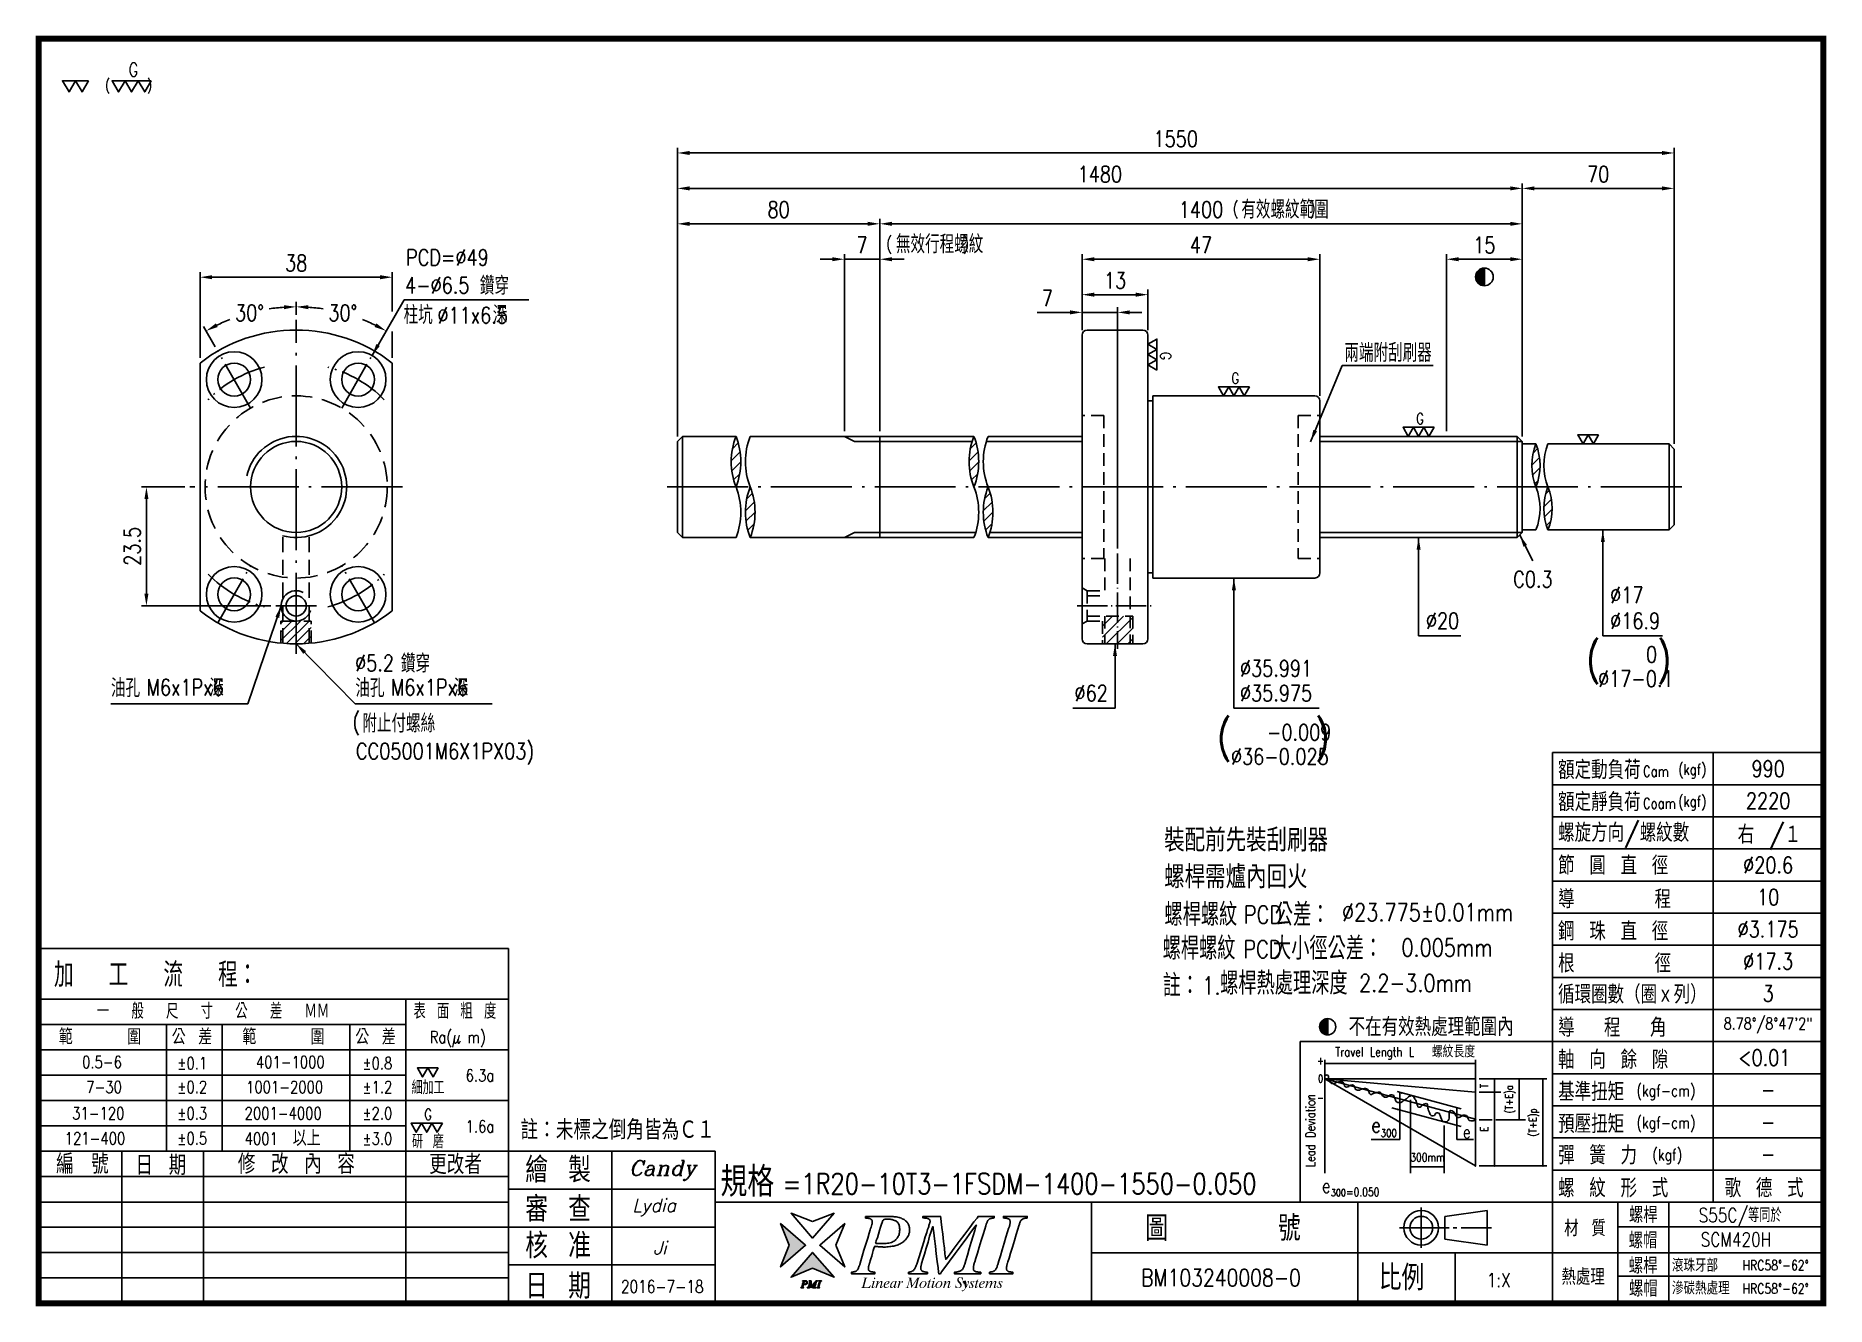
# Model space of a CAD drawing. Header units: millimetres. Extents: x 5710 to 6064, y -305 to -54.
import ezdxf
from ezdxf.enums import TextEntityAlignment as Align

# ---------------------------------------------------------------- set-up
doc = ezdxf.new("R2010")
doc.units = ezdxf.units.MM
doc.header["$LTSCALE"] = 10
doc.linetypes.add('C', pattern=[2.5625, 2, -0.25, 0.0625, -0.25])
doc.linetypes.add('H', pattern=[0.75, 0.5, -0.25])
doc.layers.get('0').update_dxf_attribs({"linetype": 'CONTINUOUS'})
doc.layers.get('DEFPOINTS').update_dxf_attribs({"linetype": 'CONTINUOUS'})
for name, color, linetype in [('03', 3, 'CONTINUOUS'), ('04', 4, 'CONTINUOUS'), ('\\M+5B3DF\\M+5B4E7\\M+598CB\\M+5D7A2', 6, 'CONTINUOUS'), ('C', 1, 'C'), ('H', 5, 'H')]:
    doc.layers.add(name, color=color, linetype=linetype)
doc.layers.add('AM_0', color=7, linetype='CONTINUOUS', lineweight=50)
doc.layers.add('標籤(紅)', color=2, linetype='CONTINUOUS', lineweight=30, plot=False)
doc.layers.add('標籤(黑)', color=64, linetype='CONTINUOUS', lineweight=30, plot=False)
doc.styles.add('ROMANC', font='romanc')
doc.styles.add('SIMPLEX', font='SIMPLEX.shx', dxfattribs={"width": 0.8, "height": 3.2, "bigfont": 'chineset.shx'})
doc.styles.get("Standard").update_dxf_attribs({"font": 'TXT', "width": 0.8, "bigfont": 'CHINESET'})
doc.styles.add('WW', font='ITALICT.SHX')
doc.dimstyles.new('STANDARD$0', dxfattribs={"dimscale": 0, "dimtxt": 3.2, "dimasz": 2.4, "dimexe": 1, "dimexo": 1, "dimgap": 1.2, "dimtad": 1, "dimdec": 3, "dimrnd": 0.0005, "dimdsep": 46, "dimtxsty": 'SIMPLEX', "dimcen": 0, "dimclrd": 6, "dimclre": 6, "dimclrt": 3, "dimadec": 1, "dimazin": 2, "dimtp": -0.1, "dimtm": 0.2, "dimtfac": 1, "dimtdec": 3, "dimtmove": 2, "dimatfit": 3, "dimfxl": 0, "dimtvp": 0.790698, "dimarcsym": 0})
doc.dimstyles.new('STANDARD$2', dxfattribs={"dimscale": 0, "dimtxt": 3.2, "dimasz": 2.4, "dimexe": 1, "dimexo": 1, "dimgap": 1.2, "dimtad": 0, "dimtih": 1, "dimtoh": 1, "dimdec": 3, "dimrnd": 0.0005, "dimdsep": 46, "dimtxsty": 'SIMPLEX', "dimcen": 0, "dimclrd": 6, "dimclre": 6, "dimclrt": 3, "dimadec": 1, "dimazin": 2, "dimtp": -0.1, "dimtm": 0.2, "dimtfac": 1, "dimtdec": 3, "dimtmove": 2, "dimatfit": 3, "dimfxl": 0, "dimtvp": 0.790698, "dimarcsym": 0})
doc.dimstyles.new('STANDARD$7', dxfattribs={"dimscale": 0, "dimtxt": 3.2, "dimasz": 2.4, "dimexe": 0.5, "dimexo": 1, "dimgap": 1.2, "dimtad": 1, "dimdec": 3, "dimrnd": 0.0005, "dimdsep": 46, "dimtxsty": 'SIMPLEX', "dimcen": 0, "dimclrd": 6, "dimclre": 6, "dimclrt": 3, "dimadec": 1, "dimazin": 2, "dimtp": -0.1, "dimtm": 0.2, "dimtfac": 1, "dimtdec": 3, "dimtmove": 2, "dimatfit": 3, "dimfxl": 0, "dimtvp": 0.790698, "dimarcsym": 0})
pattern_1 = [(45, (5333.028, -143.2382), (-1.0606602, 1.0606602), [])]

msp = doc.modelspace()

# ---------------------------------------------------------------- texts
at = {"color": 0, "style": 'SIMPLEX', "width": 0.8}
for s, height, p in [('G', 2.6889, (5728.1976, -60.8016)), ('(      )', 2.0201, (5723.5724, -63.8019))]:
    msp.add_text(s, height=height, dxfattribs=at).set_placement(p, align=Align.MIDDLE_LEFT)
at = {"color": 3}
for s, height, width, p in [('額定動負荷', 3.62562, 0.9, (6010.7468, -200.9564)), ('額定靜負荷', 3.62562, 0.9, (6010.7468, -207.3012)), ('螺旋方向/螺紋數', 3.62562, 0.9, (6010.7468, -213.3647)), ('節 圓 直 徑', 3.62562, 0.9, (6010.7468, -219.8592)), ('導     程', 3.62562, 0.9, (6010.7468, -226.5018)), ('鋼 珠 直 徑', 3.62562, 0.9, (6010.7468, -232.8467)), ('加  工  流  程：', 4.85574, 0.8, (5713.4668, -242.0621)), ('根     徑', 3.62562, 0.9, (6010.7468, -239.1915)), ('循環圈數（圈ｘ列）', 3.62562, 0.9, (6010.7468, -245.324)), ('一  般  尺  寸  公  差  ＭＭ', 3.072876, 0.8, (5721.9202, -248.3369)), ('表 面 粗 度', 3.07288, 0.8, (5784.5012, -248.3369)), ('範    圍', 3.07567, 0.9, (5714.4156, -253.423)), ('公 差', 3.07567, 0.9, (5736.7379, -253.423)), ('範    圍', 3.07567, 0.9, (5750.6908, -253.423)), ('公 差', 3.07567, 0.9, (5773.0131, -253.423)), ('不在有效熱處理範圍內', 3.62562, 0.9, (5969.342, -251.7489)), ('導  程  角', 3.62562, 0.9, (6010.7468, -251.8812)), ('螺紋長度', 2.37266, 0.9, (5985.8002, -255.9779)), ('軸 向 餘 隙', 3.62562, 0.9, (6010.7468, -258.2211)), ('細加工', 2.71921, 0.8, (5784.1454, -263.2705)), ('基準扭矩 ', 3.62562, 0.9, (6010.7468, -264.5659)), ('註：未標之倒角皆為Ｃ１', 3.87488, 0.9, (5805.6747, -272.215)), ('預壓扭矩 ', 3.62562, 0.9, (6010.7468, -270.9108)), ('以上', 3.07567, 0.9, (5760.6442, -273.4478)), ('研 磨', 2.71921, 0.8, (5784.218, -273.9113)), ('編\u3000號^J', 3.85222, 0.9, (5713.8929, -278.9653)), ('日 期', 3.85222, 0.9, (5729.5638, -279.1983)), ('修 改 內 容', 3.85222, 0.9, (5749.807, -278.9705)), ('更改者', 3.85222, 0.9, (5787.6306, -279.0292)), ('繪 製', 4.98523, 0.9, (5806.6158, -280.6825)), ('彈 簧 力', 3.62562, 0.9, (6010.7468, -277.1032)), ('規格', 5.9, 0.9, (5845.2004, -283.4984)), ('審 查', 4.98523, 0.9, (5806.6158, -288.4297)), ('螺 紋 形 式', 3.62562, 0.9, (6010.7468, -283.6053)), ('歌 德 式', 3.62562, 0.9, (6043.6652, -283.6053)), ('螺桿', 3.16354, 0.9, (6024.7382, -288.6574)), ('核 准', 4.98523, 0.9, (5806.6158, -295.6726)), ('圖     號', 4.98523, 0.9, (5929.1613, -292.2262)), ('材 質', 3.16354, 0.9, (6011.9537, -291.3044)), ('螺帽', 3.16354, 0.9, (6024.6922, -293.6982)), ('比例', 4.98523, 0.9, (5975.3241, -301.9634)), ('螺桿', 3.16354, 0.9, (6024.7152, -298.7026)), ('滾珠牙部', 2.53083, 0.9, (6033.2512, -298.3137)), ('日 期', 4.98523, 0.9, (5806.6072, -303.6386)), ('熱處理', 3.16354, 0.9, (6011.4239, -300.9018)), ('螺帽', 3.16354, 0.9, (6024.7613, -303.2272)), ('滲碳熱處理', 2.53083, 0.9, (6033.2606, -302.812))]:
    msp.add_text(s, height=height, dxfattribs=dict(at, width=width)).set_placement(p)
at = {"color": 3, "style": 'SIMPLEX', "width": 0.8}
for s, height, p in [('Ra(μ m)', 2.38927, (5787.7295, -253.1488)), ('0.5-6', 2.38927, (5719.0318, -258.0861)), ('%%p0.1', 2.38927, (5737.8478, -258.3104)), ('401-1000', 2.38927, (5753.3749, -258.0861)), ('%%p0.8', 2.38927, (5774.4418, -258.3104)), ('7-30', 2.38927, (5719.8508, -263.0193)), ('%%p0.2', 2.38927, (5737.8478, -263.0193)), ('1001-2000', 2.38927, (5751.4362, -263.0193)), ('%%p1.2', 2.38927, (5774.4418, -263.0193)), ('6.3a', 2.38927, (5794.836, -260.7167)), ('(kgf-cm)', 2.26601, (6026.2334, -263.6621)), ('31-120', 2.38927, (5717.0659, -268.2022)), ('%%p0.3', 2.38927, (5737.8478, -268.2022)), ('2001-4000', 2.38927, (5751.1562, -268.2022)), ('%%p2.0', 2.38927, (5774.4418, -268.2022)), ('1.6a', 2.38927, (5794.836, -270.8021)), ('(kgf-cm)', 2.26601, (6026.2334, -269.9857)), ('121-400', 2.38927, (5715.6008, -273.1458)), ('%%p0.5', 2.38927, (5737.8478, -273.1458)), ('4001', 2.38927, (5751.1562, -273.2084)), ('%%p3.0', 2.38927, (5774.4418, -273.2084)), ('(kgf)', 2.26601, (6029.3729, -276.3306)), ('S55C/等同於', 2.76472, (6038.5193, -288.4951)), ('SCM420H', 2.76472, (6038.9431, -293.3436)), ('HRC58%%d-62%%d', 1.966025, (6047.2149, -298.0176)), ('2016-7-18', 2.4832, (5825.5266, -302.4796)), ('1:X', 2.76472, (5996.6451, -301.3456)), ('HRC58%%d-62%%d', 1.966025, (6047.2149, -302.6276))]:
    msp.add_text(s, height=height, dxfattribs=at).set_placement(p)
at = {"color": 3, "linetype": 'ByBlock', "width": 0.8}
for s, height, p in [('Travel Length L', 1.800284, (5974.4994, -254.8657)), ('300mm', 1.65026, (5984.9347, -275.7144))]:
    msp.add_text(s, height=height, dxfattribs=at).set_placement(p, align=Align.MIDDLE_CENTER)
for s, p in [('+', (5963.8039, -256.6123)), ('0', (5963.8039, -260.1538)), ('-', (5963.8039, -263.892))]:
    msp.add_text(s, height=1.5002, dxfattribs=at).set_placement(p, align=Align.MIDDLE)
for s, height, p in [('T', 1.5002, (5996.1636, -261.5972)), ('(T+E)a', 1.50024, (6001.0777, -264.2205)), ('(T+E)p', 1.50024, (6005.7615, -268.8075)), ('E', 1.5002, (5996.1636, -270.1077))]:
    msp.add_text(s, height=height, rotation=90, dxfattribs=at).set_placement(p, align=Align.MIDDLE_CENTER)
msp.add_text('Lead Deviation', height=1.800284, rotation=90, dxfattribs=at).set_placement((5961.7707, -270.4269), align=Align.MIDDLE)
at = {"color": 3, "style": 'SIMPLEX', "width": 0.8}
for s, height, p in [('G', 2.1511, (5786.6384, -267.2306)), ('=1R20-10T3-1FSDM-1400-1550-0.050', 4.1, (5857.5139, -280.9206)), ('BM103240008-0', 3.399018, (5928.3278, -299.4876))]:
    msp.add_text(s, height=height, dxfattribs=at).set_placement(p, align=Align.MIDDLE_LEFT)
at = {"color": 3, "width": 0.8}
for s, height, p in [('e', 3.0005, (5975.689, -269.3326)), ('300', 1.56025, (5978.891, -270.9173)), ('e', 2.5004, (5993.4725, -270.6853)), ('e', 2.7629, (5965.7656, -281.3675)), ('300', 1.43673, (5968.8054, -282.6876)), ('=0.050', 1.65776, (5975.4326, -282.5566))]:
    msp.add_text(s, height=height, dxfattribs=at).set_placement(p, align=Align.MIDDLE_RIGHT)
at = {"color": 3, "style": 'WW'}
for s, p in [('Lydia', (5827.7391, -286.4574)), ('Ji', (5831.9068, -294.9019))]:
    msp.add_text(s, height=2.55468, dxfattribs=at).set_placement(p)
at = {"char_height": 2, "attachment_point": 7, "style": 'SIMPLEX'}
for insert in [(5946.4297, -90.1999), (5877.9482, -97.1424)]:
    msp.add_mtext('{\\H1.2x;(         \\H0.66667x; \\H1.5x; )}', dxfattribs=dict(at, insert=insert))
at = {"char_height": 3.6, "attachment_point": 7}
for s, insert in [('有效螺紋範圍', (5948.1404, -90.2406)), ('無效行程螺紋', (5879.8802, -97.0786))]:
    msp.add_mtext(s, dxfattribs=dict(at, insert=insert))
at = {"color": 3, "char_height": 3.2, "attachment_point": 7, "style": 'SIMPLEX'}
for s, insert in [('PCD=%%C49', (5783.0557, -99.4926)), ('4-%%C6.5', (5782.8661, -104.9839)), ('%%C11x6.5', (5789.2533, -110.916)), ('M6x1Px6', (5731.7714, -184.4296)), ('M6x1Px6', (5780.0869, -184.4296))]:
    msp.add_mtext(s, dxfattribs=dict(at, insert=insert))
at = {"color": 3, "char_height": 3.6, "attachment_point": 7}
for s, insert in [('鑽穿', (5797.6445, -105.2704)), ('{\\Fsimplex,chineset|c136;柱坑      深}', (5782.5802, -111.069)), ('兩端附刮刷器', (5968.5061, -118.5348))]:
    msp.add_mtext(s, dxfattribs=dict(at, insert=insert))
at = {"attachment_point": 1, "style": 'SIMPLEX'}
for s, insert, char_height, width in [('{\\C3;C0.3}', (6001.8696, -159.8895), 3.2, 3.433539), ('{\\C3;%%C17}', (6021.0424, -162.9955), 3.2, 3.433539), ('{\\C3;%%C20}', (5984.6234, -168.1025), 3.2, 3.433539), ('{\\C3;%%C16.9}', (6021.0424, -168.1025), 3.2, 3.433539), ('{\\C3;(   \\H0.16667x;  \\H6x;)}', (6016.3069, -174.1824), 6, 41.54485), ('{\\C3;0}', (6028.1462, -174.746), 3.2, 3.433539), ('{\\C3;%%C35.991}', (5947.8816, -177.4925), 3.2, 3.433539), ('{\\C3;%%C17-0.1}', (6018.6615, -179.5336), 3.2, 3.433539), ('{\\C3;%%C62}', (5915.1644, -182.3733), 3.2, 3.433539), ('{\\C3;%%C35.975}', (5947.8816, -182.3733), 3.2, 3.433539), ('{\\C3;(     )}', (5943.3645, -189.5622), 6, 41.54485), ('{\\C3;-0.009}', (5953.2198, -190.1257), 3.2, 3.433539), ('{\\C3;%%C36-0.025}', (5946.1034, -194.9133), 3.2, 3.433539)]:
    msp.add_mtext(s, dxfattribs=dict(at, insert=insert, char_height=char_height, width=width))
at = {"color": 0, "char_height": 3.2, "attachment_point": 7, "style": 'SIMPLEX'}
for s, insert in [('%%C5.2', (5772.9842, -179.6386)), ('(', (5772.4727, -192.3028)), ('CC05001M6X1PX03)', (5773.1555, -198.1136))]:
    msp.add_mtext(s, dxfattribs=dict(at, insert=insert))
at = {"color": 0, "char_height": 3.6, "width": 29.854159, "attachment_point": 7}
for s, insert in [('鑽穿', (5782.0331, -179.9263)), ('附止付螺絲', (5774.4182, -191.7699))]:
    msp.add_mtext(s, dxfattribs=dict(at, insert=insert))
at = {"color": 3, "char_height": 3.6, "width": 29.854159, "attachment_point": 7}
for insert in [(5724.7213, -184.7718), (5773.0368, -184.7718)]:
    msp.add_mtext('{\\Fsimplex,chineset|c136;油孔      \\H0.27778x;   \\H3.6x;深}', dxfattribs=dict(at, insert=insert))
at = {"color": 3, "insert": (6051.5118, -256.0111), "char_height": 3.2, "width": 21.779255, "attachment_point": 5, "style": 'SIMPLEX'}
msp.add_mtext('<0.01', dxfattribs=at)
at = {"layer": '03', "width": 0.9}
msp.add_text('右 /１', height=3.62562, dxfattribs=at).set_placement((6046.241, -213.7335))
at = {"layer": '03', "width": 21.779255, "attachment_point": 5, "style": 'SIMPLEX'}
for s, insert, char_height in [('990', (6052.2623, -198.9076), 3.2), ('2220', (6052.2623, -205.2525), 3.2), ('%%c20.6', (6052.2623, -217.9421), 3.2), ('10', (6052.2623, -224.287), 3.2), ('%%c3.175', (6052.2623, -230.6318), 3.2), ('%%c17.3', (6052.2623, -236.9766), 3.2), ('3', (6052.2623, -243.3215), 3.2), ('8.78%%d/8%%d47\'2"', (6052.2623, -249.6663), 2.307604), ('-', (6052.2623, -262.356), 3.2), ('-', (6052.2623, -268.7008), 3.2), ('-', (6052.2623, -275.0456), 3.2)]:
    msp.add_mtext(s, dxfattribs=dict(at, insert=insert, char_height=char_height))
at = {"layer": 'AM_0', "style": 'SIMPLEX', "width": 0.8}
for s, p in [(' (kgf)', (6033.3418, -200.1095)), ('Cam ', (6027.5376, -200.4981)), ('Coam ', (6027.5376, -206.8307)), (' (kgf)', (6033.3418, -206.4421))]:
    msp.add_text(s, height=2.123, dxfattribs=at).set_placement(p)
at = {"layer": '標籤(紅)', "color": 2, "style": 'SIMPLEX'}
for s, height, width, p in [('裝配前先裝刮刷器', 4.5, 0.9, (5932.8885, -215.2856)), ('螺桿需爐內回火', 4.5, 0.9, (5932.8885, -222.5368)), ('PCD', 3.5, 0.8, (5948.6464, -229.5071)), ('%%C23.775%%P0.01mm', 3.5, 0.8, (5968.0358, -229.0355)), ('PCD', 3.5, 0.8, (5948.5527, -236.3345)), ('0.005mm', 3.5, 0.8, (5979.776, -235.9973))]:
    msp.add_text(s, height=height, dxfattribs=dict(at, width=width)).set_placement(p)
at = {"layer": '標籤(紅)', "color": 2, "char_height": 4.5, "width": 246.514901, "attachment_point": 1, "style": 'SIMPLEX'}
for s, insert in [('螺桿螺紋   公差：', (5932.951, -225.4752)), ('螺桿螺紋   大小徑公差：', (5932.5952, -232.1432))]:
    msp.add_mtext(s, dxfattribs=dict(at, insert=insert))
at = {"layer": '標籤(黑)', "color": 64, "width": 0.8}
for s, p in [('註：', (5932.5972, -243.9906)), ('螺桿熱處理深度', (5943.948, -243.5511))]:
    msp.add_text(s, height=4.5, dxfattribs=at).set_placement(p)
at = {"layer": '標籤(黑)', "color": 64, "style": 'SIMPLEX', "width": 0.8}
for s, p in [('1.', (5940.4238, -243.5065)), ('2.2-3.0mm', (5971.4139, -243.0161))]:
    msp.add_text(s, height=3.5, dxfattribs=at).set_placement(p)

# ---------------------------------------------------------------- blocks, each defined once
blk = doc.blocks.new('*X6')
at = {"color": 0}
for p, q in [((509.58, 88.4), (512.19, 88.4)), ((509.64, 88.45), (512.19, 88.45)), ((509.7, 88.5), (512.19, 88.5)), ((509.76, 88.55), (512.19, 88.55)), ((509.83, 88.6), (512.19, 88.6)), ((509.9, 88.65), (512.19, 88.65)), ((509.97, 88.7), (512.19, 88.7)), ((510.05, 88.75), (512.19, 88.75)), ((510.13, 88.8), (512.19, 88.8)), ((510.22, 88.85), (512.19, 88.85)), ((510.31, 88.9), (512.19, 88.9)), ((510.41, 88.95), (512.19, 88.95)), ((510.51, 89), (512.19, 89)), ((510.62, 89.05), (512.19, 89.05)), ((510.75, 89.1), (512.19, 89.1)), ((510.89, 89.15), (512.19, 89.15)), ((511.04, 89.2), (512.19, 89.2)), ((511.22, 89.25), (512.19, 89.25)), ((511.45, 89.3), (512.19, 89.3)), ((511.81, 89.35), (512.19, 89.35)), ((508.19, 85.6), (512.19, 85.6)), ((508.19, 85.55), (512.19, 85.55)), ((508.19, 85.5), (512.19, 85.5)), ((508.19, 85.45), (512.19, 85.45)), ((508.19, 85.4), (512.19, 85.4)), ((508.19, 85.35), (512.19, 85.35)), ((508.19, 85.3), (512.19, 85.3)), ((508.19, 85.25), (512.19, 85.25)), ((508.19, 85.2), (512.19, 85.2)), ((508.19, 85.15), (512.19, 85.15)), ((508.2, 85.7), (512.19, 85.7)), ((508.2, 85.65), (512.19, 85.65)), ((508.2, 85.1), (512.19, 85.1)), ((508.2, 85.05), (512.19, 85.05)), ((508.2, 85), (512.19, 85)), ((508.21, 85.8), (512.19, 85.8)), ((508.21, 85.75), (512.19, 85.75)), ((508.21, 84.95), (512.19, 84.95)), ((508.21, 84.9), (512.19, 84.9)), ((508.22, 85.9), (512.19, 85.9)), ((508.22, 85.85), (512.19, 85.85)), ((508.22, 84.85), (512.19, 84.85)), ((508.23, 85.95), (512.19, 85.95)), ((508.23, 84.8), (512.19, 84.8)), ((508.23, 84.75), (512.19, 84.75)), ((508.24, 86), (512.19, 86)), ((508.24, 84.7), (512.19, 84.7)), ((508.25, 86.1), (512.19, 86.1)), ((508.25, 86.05), (512.19, 86.05)), ((508.25, 84.65), (512.19, 84.65)), ((508.26, 86.15), (512.19, 86.15)), ((508.26, 84.6), (512.19, 84.6)), ((508.27, 86.2), (512.19, 86.2)), ((508.27, 84.55), (512.19, 84.55)), ((508.28, 84.5), (512.19, 84.5)), ((508.29, 86.25), (512.19, 86.25)), ((508.29, 84.45), (512.19, 84.45)), ((508.3, 86.3), (512.19, 86.3)), ((508.31, 86.35), (512.19, 86.35)), ((508.31, 84.4), (512.19, 84.4)), ((508.32, 86.4), (512.19, 86.4)), ((508.32, 84.35), (512.19, 84.35)), ((508.33, 84.3), (512.19, 84.3)), ((508.34, 86.45), (512.19, 86.45)), ((508.35, 86.5), (512.19, 86.5)), ((508.35, 84.25), (512.19, 84.25)), ((508.36, 84.2), (512.19, 84.2)), ((508.37, 86.55), (512.19, 86.55)), ((508.38, 86.6), (512.19, 86.6)), ((508.38, 84.15), (512.19, 84.15)), ((508.39, 84.1), (512.19, 84.1)), ((508.4, 86.65), (512.19, 86.65)), ((508.41, 84.05), (512.19, 84.05)), ((508.42, 86.7), (512.19, 86.7)), ((508.43, 86.75), (512.19, 86.75)), ((508.43, 84), (512.19, 84)), ((508.45, 86.8), (512.19, 86.8)), ((508.45, 83.95), (512.19, 83.95)), ((508.47, 86.85), (512.19, 86.85)), ((508.47, 83.9), (512.19, 83.9)), ((508.49, 86.9), (512.19, 86.9)), ((508.49, 83.85), (512.19, 83.85)), ((508.51, 86.95), (512.19, 86.95)), ((508.51, 83.8), (512.19, 83.8)), ((508.53, 83.75), (512.19, 83.75)), ((508.54, 87), (512.19, 87)), ((508.55, 83.7), (512.19, 83.7)), ((508.56, 87.05), (512.19, 87.05)), ((508.57, 83.65), (512.19, 83.65)), ((508.58, 87.1), (512.19, 87.1)), ((508.6, 83.6), (512.19, 83.6)), ((508.61, 87.15), (512.19, 87.15)), ((508.62, 83.55), (512.19, 83.55)), ((508.63, 87.2), (512.19, 87.2)), ((508.65, 83.5), (512.19, 83.5)), ((508.66, 87.25), (512.19, 87.25)), ((508.68, 87.3), (512.19, 87.3)), ((508.68, 83.45), (512.19, 83.45)), ((508.7, 83.4), (512.19, 83.4)), ((508.71, 87.35), (512.19, 87.35)), ((508.73, 83.35), (512.19, 83.35)), ((508.74, 87.4), (512.19, 87.4)), ((508.76, 83.3), (512.19, 83.3)), ((508.77, 87.45), (512.19, 87.45)), ((508.79, 83.25), (512.19, 83.25)), ((508.8, 87.5), (512.19, 87.5)), ((508.83, 87.55), (512.19, 87.55)), ((508.83, 83.2), (512.19, 83.2)), ((508.86, 83.15), (512.19, 83.15)), ((508.87, 87.6), (512.19, 87.6)), ((508.89, 83.1), (512.19, 83.1)), ((508.9, 87.65), (512.19, 87.65)), ((508.93, 83.05), (512.19, 83.05)), ((508.94, 87.7), (512.19, 87.7)), ((508.96, 83), (512.19, 83)), ((508.97, 87.75), (512.19, 87.75)), ((509, 82.95), (512.19, 82.95)), ((509.01, 87.8), (512.19, 87.8)), ((509.04, 82.9), (512.19, 82.9)), ((509.05, 87.85), (512.19, 87.85)), ((509.08, 82.85), (512.19, 82.85)), ((509.09, 87.9), (512.19, 87.9)), ((509.12, 82.8), (512.19, 82.8)), ((509.13, 87.95), (512.19, 87.95)), ((509.16, 82.75), (512.19, 82.75)), ((509.18, 88), (512.19, 88)), ((509.21, 82.7), (512.19, 82.7)), ((509.22, 88.05), (512.19, 88.05)), ((509.25, 82.65), (512.19, 82.65)), ((509.27, 88.1), (512.19, 88.1)), ((509.3, 82.6), (512.19, 82.6)), ((509.31, 88.15), (512.19, 88.15)), ((509.35, 82.55), (512.19, 82.55)), ((509.36, 88.2), (512.19, 88.2)), ((509.4, 82.5), (512.19, 82.5)), ((509.41, 88.25), (512.19, 88.25)), ((509.45, 82.45), (512.19, 82.45)), ((509.47, 88.3), (512.19, 88.3)), ((509.5, 82.4), (512.19, 82.4)), ((509.52, 88.35), (512.19, 88.35)), ((509.56, 82.35), (512.19, 82.35)), ((509.62, 82.3), (512.19, 82.3)), ((509.68, 82.25), (512.19, 82.25)), ((509.74, 82.2), (512.19, 82.2)), ((509.81, 82.15), (512.19, 82.15)), ((509.88, 82.1), (512.19, 82.1)), ((509.95, 82.05), (512.19, 82.05)), ((510.03, 82), (512.19, 82)), ((510.11, 81.95), (512.19, 81.95)), ((510.19, 81.9), (512.19, 81.9)), ((510.28, 81.85), (512.19, 81.85)), ((510.38, 81.8), (512.19, 81.8)), ((510.48, 81.75), (512.19, 81.75)), ((510.59, 81.7), (512.19, 81.7)), ((510.71, 81.65), (512.19, 81.65)), ((510.84, 81.6), (512.19, 81.6)), ((510.99, 81.55), (512.19, 81.55)), ((511.17, 81.5), (512.19, 81.5)), ((511.38, 81.45), (512.19, 81.45)), ((511.68, 81.4), (512.19, 81.4))]:
    blk.add_line(p, q, dxfattribs=at)
blk = doc.blocks.new('PMI')
h = blk.add_hatch(color=4)
h.paths.add_polyline_path([(8, -17.9), (8, -17.9), (-5.8, -5.8), (-1.1, -17.9), (-5.8, -30)])
h.paths.add_polyline_path([(12.1, -21.9), (0, -35.8), (12.1, -30.8), (24.1, -35.8)])
h.paths.add_polyline_path([(15.5, -41.3), (15.5, -41.3), (15.6, -41.2), (15.6, -41.2), (15.6, -41.1), (15.6, -41.1), (15.6, -41), (15.6, -41), (15.7, -40.9), (15.7, -40.7), (15.8, -40.4), (15.9, -40), (16, -39.6), (16.1, -39.2), (16.2, -38.9), (16.3, -38.7), (16.3, -38.6), (16.3, -38.5), (16.4, -38.5), (16.4, -38.4), (16.4, -38.3), (16.4, -38.3), (16.4, -38.2), (16.4, -38.2), (16.5, -38.1), (16.5, -38.1), (16.5, -38.1), (16.5, -38.1), (16.5, -38), (16.6, -38), (16.6, -38), (16.6, -38), (16.6, -38), (16.6, -37.9), (16.7, -37.9), (16.7, -37.9), (16.7, -37.9), (16.8, -37.9), (16.8, -37.9), (16.8, -37.9), (16.9, -37.9), (16.9, -37.9), (16.9, -37.9), (17, -37.9), (17, -37.9), (17, -37.8), (17, -37.8), (17, -37.8), (17, -37.8), (16.9, -37.8), (16.8, -37.8), (16.6, -37.8), (16.4, -37.8), (16.1, -37.8), (15.9, -37.8), (15.7, -37.8), (15.5, -37.8), (15.5, -37.8), (15.5, -37.8), (15.5, -37.8), (15.5, -37.8), (15.5, -37.9), (15.5, -37.9), (15.5, -37.9), (15.5, -37.9), (15.6, -37.9), (15.6, -37.9), (15.6, -37.9), (15.7, -37.9), (15.7, -37.9), (15.7, -37.9), (15.8, -37.9), (15.8, -37.9), (15.8, -37.9), (15.8, -38), (15.9, -38), (15.9, -38), (15.9, -38), (15.9, -38.1), (15.9, -38.1), (15.9, -38.1), (15.9, -38.2), (15.9, -38.2), (15.9, -38.2), (15.9, -38.3), (15.9, -38.3), (15.9, -38.4), (15.9, -38.4), (15.8, -38.5), (15.8, -38.6), (15.8, -38.6), (15.7, -38.9), (15.6, -39.2), (15.5, -39.5), (15.4, -39.9), (15.3, -40.3), (15.2, -40.6), (15.2, -40.8), (15.1, -40.9), (15.1, -41), (15.1, -41.1), (15.1, -41.1), (15.1, -41.2), (15, -41.2), (15, -41.3), (15, -41.3), (15, -41.4), (14.9, -41.4), (14.9, -41.4), (14.9, -41.5), (14.8, -41.5), (14.8, -41.5), (14.8, -41.5), (14.8, -41.5), (14.7, -41.5), (14.7, -41.5), (14.7, -41.6), (14.6, -41.6), (14.6, -41.6), (14.5, -41.6), (14.5, -41.6), (14.5, -41.6), (14.4, -41.6), (14.4, -41.6), (14.4, -41.6), (14.4, -41.6), (14.4, -41.7), (14.5, -41.7), (14.6, -41.7), (14.8, -41.7), (15.1, -41.7), (15.3, -41.7), (15.6, -41.7), (15.8, -41.7), (15.9, -41.7), (16, -41.7), (16, -41.6), (16, -41.6), (16, -41.6), (16, -41.6), (16, -41.6), (16, -41.6), (15.9, -41.6), (15.9, -41.6), (15.8, -41.6), (15.8, -41.5), (15.8, -41.5), (15.7, -41.5), (15.7, -41.5), (15.7, -41.5), (15.6, -41.5), (15.6, -41.5), (15.6, -41.5), (15.6, -41.4), (15.5, -41.4), (15.5, -41.4), (15.5, -41.3)])
h.paths.add_polyline_path([(13.5, -41.5), (13.4, -41.5), (13.4, -41.5), (13.4, -41.5), (13.3, -41.5), (13.3, -41.4), (13.3, -41.4), (13.3, -41.4), (13.3, -41.3), (13.3, -41.3), (13.3, -41.3), (13.3, -41.2), (13.3, -41.2), (13.3, -41.2), (13.3, -41.1), (13.3, -41.1), (13.4, -41), (13.4, -41), (13.4, -40.7), (13.5, -40.4), (13.7, -40), (13.8, -39.6), (13.9, -39.2), (14, -38.9), (14, -38.7), (14.1, -38.6), (14.1, -38.5), (14.1, -38.4), (14.1, -38.4), (14.2, -38.3), (14.2, -38.3), (14.2, -38.2), (14.2, -38.2), (14.2, -38.1), (14.2, -38.1), (14.3, -38.1), (14.3, -38), (14.3, -38), (14.3, -38), (14.3, -38), (14.4, -37.9), (14.4, -37.9), (14.5, -37.9), (14.5, -37.9), (14.5, -37.9), (14.6, -37.9), (14.6, -37.9), (14.7, -37.9), (14.7, -37.9), (14.8, -37.9), (14.8, -37.9), (14.8, -37.8), (14.8, -37.8), (14.8, -37.8), (14.8, -37.8), (14.7, -37.8), (14.7, -37.8), (14.5, -37.8), (14.4, -37.8), (14.2, -37.8), (14.1, -37.8), (14, -37.8), (13.9, -37.8), (13.9, -37.8), (13.8, -37.9), (13.6, -38.2), (13.3, -38.6), (12.9, -39.1), (12.5, -39.6), (12.2, -40.1), (11.9, -40.5), (11.6, -40.8), (11.6, -40.9), (11.6, -40.8), (11.5, -40.5), (11.5, -40.1), (11.4, -39.6), (11.3, -39.1), (11.3, -38.6), (11.2, -38.2), (11.2, -37.9), (11.2, -37.8), (11.2, -37.8), (11.1, -37.8), (10.9, -37.8), (10.8, -37.8), (10.6, -37.8), (10.5, -37.8), (10.3, -37.8), (10.3, -37.8), (10.2, -37.8), (10.2, -37.8), (10.2, -37.8), (10.2, -37.8), (10.2, -37.9), (10.2, -37.9), (10.2, -37.9), (10.3, -37.9), (10.3, -37.9), (10.4, -37.9), (10.4, -37.9), (10.4, -37.9), (10.5, -37.9), (10.5, -38), (10.5, -38), (10.6, -38), (10.6, -38), (10.6, -38), (10.6, -38.1), (10.6, -38.1), (10.7, -38.1), (10.7, -38.1), (10.7, -38.2), (10.6, -38.5), (10.5, -38.9), (10.3, -39.3), (10.2, -39.8), (10.1, -40.3), (10, -40.7), (9.9, -40.9), (9.8, -41), (9.8, -41.1), (9.8, -41.2), (9.8, -41.2), (9.8, -41.3), (9.7, -41.3), (9.7, -41.4), (9.7, -41.4), (9.7, -41.4), (9.7, -41.4), (9.6, -41.5), (9.6, -41.5), (9.6, -41.5), (9.5, -41.5), (9.5, -41.5), (9.4, -41.6), (9.4, -41.6), (9.3, -41.6), (9.2, -41.6), (9.2, -41.6), (9.2, -41.6), (9.2, -41.6), (9.2, -41.6), (9.2, -41.6), (9.1, -41.6), (9.1, -41.6), (9.1, -41.7), (9.2, -41.7), (9.3, -41.7), (9.5, -41.7), (9.7, -41.7), (9.9, -41.7), (10.1, -41.7), (10.3, -41.7), (10.4, -41.7), (10.4, -41.7), (10.4, -41.7), (10.4, -41.6), (10.4, -41.6), (10.4, -41.6), (10.5, -41.6), (10.5, -41.6), (10.5, -41.6), (10.4, -41.6), (10.3, -41.6), (10.3, -41.5), (10.2, -41.5), (10.2, -41.5), (10.2, -41.5), (10.1, -41.5), (10.1, -41.5), (10.1, -41.5), (10, -41.4), (10, -41.4), (10, -41.4), (10, -41.3), (10, -41.3), (10, -41.3), (10, -41.2), (10, -41.2), (10, -41.1), (10, -41.1), (10.1, -41), (10.1, -41), (10.1, -40.9), (10.1, -40.8), (10.2, -40.6), (10.3, -40.3), (10.4, -39.9), (10.5, -39.5), (10.6, -39.1), (10.7, -38.8), (10.8, -38.6), (10.8, -38.5), (10.8, -38.6), (10.8, -38.9), (10.9, -39.3), (10.9, -39.8), (11, -40.4), (11.1, -40.9), (11.1, -41.3), (11.2, -41.6), (11.2, -41.7), (11.2, -41.7), (11.2, -41.7), (11.2, -41.7), (11.2, -41.7), (11.3, -41.7), (11.3, -41.7), (11.3, -41.7), (11.4, -41.6), (11.6, -41.3), (11.9, -40.9), (12.2, -40.4), (12.6, -39.8), (13, -39.3), (13.3, -38.9), (13.5, -38.6), (13.6, -38.5), (13.6, -38.6), (13.5, -38.8), (13.4, -39.1), (13.3, -39.4), (13.2, -39.8), (13.1, -40.2), (13, -40.5), (13, -40.7), (12.9, -40.8), (12.9, -40.9), (12.9, -40.9), (12.9, -41), (12.8, -41.1), (12.8, -41.2), (12.8, -41.2), (12.8, -41.3), (12.8, -41.3), (12.7, -41.3), (12.7, -41.4), (12.7, -41.4), (12.7, -41.4), (12.7, -41.4), (12.6, -41.5), (12.6, -41.5), (12.6, -41.5), (12.5, -41.5), (12.5, -41.5), (12.5, -41.5), (12.4, -41.6), (12.4, -41.6), (12.3, -41.6), (12.3, -41.6), (12.2, -41.6), (12.2, -41.6), (12.2, -41.6), (12.2, -41.6), (12.2, -41.6), (12.2, -41.6), (12.2, -41.6), (12.1, -41.6), (12.1, -41.7), (12.2, -41.7), (12.3, -41.7), (12.6, -41.7), (12.8, -41.7), (13.1, -41.7), (13.3, -41.7), (13.6, -41.7), (13.7, -41.7), (13.8, -41.7), (13.8, -41.6), (13.8, -41.6), (13.8, -41.6), (13.8, -41.6), (13.8, -41.6), (13.8, -41.6), (13.7, -41.6), (13.7, -41.6), (13.7, -41.6), (13.7, -41.6), (13.6, -41.6), (13.6, -41.6), (13.5, -41.6), (13.5, -41.5)])
h.paths.add_polyline_path([(6.8, -40.4), (6.9, -40.2), (6.9, -40.1), (7, -39.9), (7, -39.8), (7, -39.8), (7.1, -39.8), (7.2, -39.8), (7.3, -39.8), (7.3, -39.8), (7.4, -39.9), (7.5, -39.9), (7.6, -39.9), (7.6, -39.9), (7.7, -39.9), (7.8, -39.9), (7.9, -39.9), (8, -39.9), (8.1, -39.8), (8.1, -39.8), (8.2, -39.8), (8.3, -39.8), (8.4, -39.7), (8.5, -39.7), (8.6, -39.7), (8.6, -39.6), (8.7, -39.6), (8.8, -39.5), (8.8, -39.5), (8.9, -39.4), (9, -39.4), (9, -39.3), (9, -39.2), (9.1, -39.2), (9.1, -39.1), (9.2, -39.1), (9.2, -39), (9.2, -38.9), (9.2, -38.9), (9.2, -38.8), (9.2, -38.7), (9.2, -38.7), (9.2, -38.6), (9.2, -38.5), (9.2, -38.4), (9.2, -38.4), (9.1, -38.3), (9.1, -38.2), (9.1, -38.2), (9, -38.1), (8.9, -38), (8.9, -38), (8.8, -37.9), (8.7, -37.9), (8.6, -37.9), (8.5, -37.8), (8.4, -37.8), (8.3, -37.8), (8.2, -37.8), (8, -37.8), (8, -37.8), (7.8, -37.8), (7.6, -37.8), (7.4, -37.8), (7.1, -37.8), (6.9, -37.8), (6.7, -37.8), (6.6, -37.8), (6.5, -37.8), (6.5, -37.8), (6.5, -37.8), (6.5, -37.8), (6.5, -37.9), (6.5, -37.9), (6.5, -37.9), (6.6, -37.9), (6.6, -37.9), (6.7, -37.9), (6.7, -37.9), (6.8, -37.9), (6.8, -37.9), (6.8, -38), (6.9, -38), (6.9, -38), (6.9, -38.1), (6.9, -38.1), (6.9, -38.1), (6.9, -38.2), (6.9, -38.2), (6.9, -38.3), (6.9, -38.3), (6.9, -38.4), (6.9, -38.4), (6.8, -38.5), (6.8, -38.6), (6.8, -38.7), (6.8, -38.7), (6.7, -38.9), (6.6, -39.2), (6.5, -39.6), (6.4, -40), (6.3, -40.3), (6.2, -40.6), (6.2, -40.8), (6.2, -40.9), (6.1, -41), (6.1, -41.1), (6.1, -41.2), (6, -41.2), (6, -41.3), (6, -41.4), (6, -41.4), (5.9, -41.4), (5.9, -41.5), (5.9, -41.5), (5.8, -41.5), (5.8, -41.5), (5.8, -41.5), (5.7, -41.5), (5.7, -41.6), (5.6, -41.6), (5.6, -41.6), (5.5, -41.6), (5.5, -41.6), (5.5, -41.6), (5.5, -41.6), (5.5, -41.6), (5.5, -41.6), (5.5, -41.7), (5.5, -41.7), (5.6, -41.7), (5.9, -41.7), (6.1, -41.7), (6.3, -41.7), (6.6, -41.7), (6.8, -41.7), (6.9, -41.7), (7, -41.7), (7, -41.7), (7, -41.6), (7, -41.6), (7, -41.6), (7, -41.6), (7, -41.6), (6.9, -41.6), (6.9, -41.6), (6.8, -41.6), (6.8, -41.5), (6.8, -41.5), (6.7, -41.5), (6.7, -41.5), (6.7, -41.5), (6.6, -41.5), (6.6, -41.4), (6.6, -41.4), (6.6, -41.4), (6.6, -41.4), (6.6, -41.3), (6.6, -41.3), (6.6, -41.3), (6.6, -41.2), (6.6, -41.2), (6.6, -41.1), (6.6, -41), (6.6, -41), (6.7, -40.9), (6.7, -40.9), (6.7, -40.8), (6.8, -40.6)])
h.paths.add_polyline_path([(7, -39.6), (7.1, -39.5), (7.1, -39.4), (7.2, -39.2), (7.2, -39), (7.3, -38.7), (7.4, -38.5), (7.4, -38.2), (7.5, -38.1), (7.5, -38.1), (7.6, -38), (7.6, -38), (7.7, -38), (7.7, -38), (7.8, -38), (7.8, -38), (7.9, -38), (7.9, -38), (8, -38), (8, -38), (8.1, -38), (8.2, -38), (8.2, -38), (8.3, -38.1), (8.3, -38.1), (8.4, -38.1), (8.4, -38.1), (8.5, -38.2), (8.5, -38.2), (8.5, -38.3), (8.6, -38.3), (8.6, -38.3), (8.6, -38.4), (8.6, -38.4), (8.6, -38.5), (8.7, -38.6), (8.7, -38.6), (8.7, -38.7), (8.6, -38.8), (8.6, -38.8), (8.6, -38.9), (8.6, -38.9), (8.6, -39), (8.6, -39), (8.5, -39.1), (8.5, -39.2), (8.5, -39.2), (8.4, -39.3), (8.4, -39.3), (8.4, -39.4), (8.3, -39.4), (8.3, -39.4), (8.2, -39.5), (8.2, -39.5), (8.1, -39.5), (8.1, -39.6), (8, -39.6), (7.9, -39.6), (7.9, -39.6), (7.8, -39.7), (7.8, -39.7), (7.7, -39.7), (7.6, -39.7), (7.6, -39.7), (7.5, -39.7), (7.5, -39.7), (7.4, -39.7), (7.4, -39.7), (7.3, -39.7), (7.2, -39.6), (7.2, -39.6), (7.1, -39.6)], flags=16)
h = blk.add_hatch(color=4)
edge = h.paths.add_edge_path()
edge.add_spline(control_points=[(41, -41.4), (40.9, -41.4), (40.9, -41.3), (40.9, -41.1), (40.9, -41), (41, -40.8)], knot_values=[0, 0, 0, 0, 0.785714, 0.785714, 1, 1, 1, 1], degree=3, periodic=0)
edge.add_spline(control_points=[(41, -40.8), (41, -40.7), (41, -40.7), (41, -40.7)], knot_values=[0, 0, 0, 0, 1, 1, 1, 1], degree=3, periodic=0)
edge.add_spline(control_points=[(41, -40.7), (41.3, -39.4), (41.7, -38.1), (42, -36.9)], knot_values=[0, 0, 0, 0, 1, 1, 1, 1], degree=3, periodic=0)
edge.add_spline(control_points=[(42, -36.9), (42.1, -36.6), (42.2, -36.4), (42.3, -36.3)], knot_values=[0, 0, 0, 0, 1, 1, 1, 1], degree=3, periodic=0)
edge.add_spline(control_points=[(42.3, -36.3), (42.4, -36.2), (42.6, -36.1), (42.9, -36.1)], knot_values=[0, 0, 0, 0, 1, 1, 1, 1], degree=3, periodic=0)
edge.add_spline(control_points=[(42.9, -36.1), (42.9, -36.1), (42.9, -36), (42.9, -36)], knot_values=[0, 0, 0, 0, 1, 1, 1, 1], degree=3, periodic=0)
edge.add_spline(control_points=[(42.9, -36), (42.2, -36), (41.4, -36), (40.6, -36)], knot_values=[0, 0, 0, 0, 1, 1, 1, 1], degree=3, periodic=0)
edge.add_spline(control_points=[(40.6, -36), (40.6, -36), (40.6, -36.1), (40.6, -36.1)], knot_values=[0, 0, 0, 0, 1, 1, 1, 1], degree=3, periodic=0)
edge.add_spline(control_points=[(40.6, -36.1), (40.8, -36.2), (41, -36.2), (41.1, -36.3)], knot_values=[0, 0, 0, 0, 1, 1, 1, 1], degree=3, periodic=0)
edge.add_spline(control_points=[(41.1, -36.3), (41.2, -36.3), (41.2, -36.4), (41.2, -36.6), (41.2, -36.6), (41.2, -36.7)], knot_values=[0, 0, 0, 0, 0.728571, 0.728571, 1, 1, 1, 1], degree=3, periodic=0)
edge.add_spline(control_points=[(41.2, -36.7), (41.2, -36.8), (41.2, -36.8), (41.1, -37)], knot_values=[0, 0, 0, 0, 1, 1, 1, 1], degree=3, periodic=0)
edge.add_spline(control_points=[(41.1, -37), (40.8, -38.3), (40.4, -39.6), (40, -41.2), (39.9, -41.4), (39.8, -41.5)], knot_values=[0, 0, 0, 0, 0.808065, 0.808065, 1, 1, 1, 1], degree=3, periodic=0)
edge.add_spline(control_points=[(39.8, -41.5), (39.7, -41.6), (39.5, -41.7), (39.2, -41.7)], knot_values=[0, 0, 0, 0, 1, 1, 1, 1], degree=3, periodic=0)
edge.add_spline(control_points=[(39.2, -41.7), (39.2, -41.7), (39.2, -41.8), (39.2, -41.8)], knot_values=[0, 0, 0, 0, 1, 1, 1, 1], degree=3, periodic=0)
edge.add_spline(control_points=[(39.2, -41.8), (40.8, -41.8), (42.4, -41.8), (44.1, -41.8)], knot_values=[0, 0, 0, 0, 1, 1, 1, 1], degree=3, periodic=0)
edge.add_spline(control_points=[(44.1, -41.8), (44.2, -41.3), (44.4, -40.7), (44.6, -40.2)], knot_values=[0, 0, 0, 0, 1, 1, 1, 1], degree=3, periodic=0)
edge.add_spline(control_points=[(44.6, -40.2), (44.6, -40.2), (44.5, -40.2), (44.4, -40.2)], knot_values=[0, 0, 0, 0, 1, 1, 1, 1], degree=3, periodic=0)
edge.add_spline(control_points=[(44.4, -40.2), (44.2, -40.7), (43.9, -41), (43.3, -41.4), (42.8, -41.5), (41.9, -41.5), (41.7, -41.5), (41.5, -41.5)], knot_values=[0, 0, 0, 0, 0.434081, 0.434081, 0.869651, 0.869651, 1, 1, 1, 1], degree=3, periodic=0)
edge.add_spline(control_points=[(41.5, -41.5), (41.3, -41.5), (41.1, -41.5), (41, -41.4)], knot_values=[0, 0, 0, 0, 1, 1, 1, 1], degree=3, periodic=0)
h = blk.add_hatch(color=4)
edge = h.paths.add_edge_path()
edge.add_spline(control_points=[(46.7, -38.1), (46.7, -38.1), (46.7, -38), (46.8, -38)], knot_values=[0, 0, 0, 0, 1, 1, 1, 1], degree=3, periodic=0)
edge.add_spline(control_points=[(46.8, -38), (46.8, -38), (46.8, -38), (46.8, -37.9), (46.8, -37.9), (46.7, -37.9)], knot_values=[0, 0, 0, 0, 0.45, 0.45, 1, 1, 1, 1], degree=3, periodic=0)
edge.add_spline(control_points=[(46.7, -37.9), (46.7, -37.9), (46.7, -37.9), (46.7, -37.9)], knot_values=[0, 0, 0, 0, 1, 1, 1, 1], degree=3, periodic=0)
edge.add_spline(control_points=[(46.7, -37.9), (46.7, -37.9), (46.6, -37.9), (46.5, -37.9)], knot_values=[0, 0, 0, 0, 1, 1, 1, 1], degree=3, periodic=0)
edge.add_spline(control_points=[(46.5, -37.9), (46.2, -38), (45.8, -38), (45.4, -38.1)], knot_values=[0, 0, 0, 0, 1, 1, 1, 1], degree=3, periodic=0)
edge.add_spline(control_points=[(45.4, -38.1), (45.4, -38.1), (45.3, -38.2), (45.3, -38.2)], knot_values=[0, 0, 0, 0, 1, 1, 1, 1], degree=3, periodic=0)
edge.add_spline(control_points=[(45.3, -38.2), (45.5, -38.2), (45.7, -38.2), (45.8, -38.3)], knot_values=[0, 0, 0, 0, 1, 1, 1, 1], degree=3, periodic=0)
edge.add_spline(control_points=[(45.8, -38.3), (45.8, -38.3), (45.9, -38.4), (45.9, -38.6), (45.9, -38.6), (45.8, -38.8)], knot_values=[0, 0, 0, 0, 0.655738, 0.655738, 1, 1, 1, 1], degree=3, periodic=0)
edge.add_spline(control_points=[(45.8, -38.8), (45.8, -38.8), (45.8, -38.8), (45.8, -38.8)], knot_values=[0, 0, 0, 0, 1, 1, 1, 1], degree=3, periodic=0)
edge.add_spline(control_points=[(45.8, -38.8), (45.6, -39.4), (45.5, -40.1), (45.3, -40.7)], knot_values=[0, 0, 0, 0, 1, 1, 1, 1], degree=3, periodic=0)
edge.add_spline(control_points=[(45.3, -40.7), (45.2, -40.9), (45.2, -41), (45.1, -41.1)], knot_values=[0, 0, 0, 0, 1, 1, 1, 1], degree=3, periodic=0)
edge.add_spline(control_points=[(45.1, -41.1), (45.1, -41.3), (45.1, -41.3), (45.1, -41.6), (45.1, -41.7), (45.3, -41.8), (45.4, -41.9), (45.7, -41.9), (46, -41.8), (46.2, -41.6)], knot_values=[0, 0, 0, 0, 0.11924, 0.11924, 0.365671, 0.365671, 0.612101, 0.612101, 1, 1, 1, 1], degree=3, periodic=0)
edge.add_spline(control_points=[(46.2, -41.6), (46.4, -41.5), (46.7, -41.2), (46.9, -40.9)], knot_values=[0, 0, 0, 0, 1, 1, 1, 1], degree=3, periodic=0)
edge.add_spline(control_points=[(46.9, -40.9), (46.8, -40.8), (46.8, -40.8), (46.8, -40.7)], knot_values=[0, 0, 0, 0, 1, 1, 1, 1], degree=3, periodic=0)
edge.add_spline(control_points=[(46.8, -40.7), (46.6, -40.9), (46.5, -41.1), (46.4, -41.2)], knot_values=[0, 0, 0, 0, 1, 1, 1, 1], degree=3, periodic=0)
edge.add_spline(control_points=[(46.4, -41.2), (46.2, -41.3), (46.1, -41.4), (46, -41.4)], knot_values=[0, 0, 0, 0, 1, 1, 1, 1], degree=3, periodic=0)
edge.add_spline(control_points=[(46, -41.4), (46, -41.4), (46, -41.4), (45.9, -41.3)], knot_values=[0, 0, 0, 0, 1, 1, 1, 1], degree=3, periodic=0)
edge.add_spline(control_points=[(45.9, -41.3), (45.9, -41.3), (45.9, -41.2), (45.9, -41.1), (45.9, -41.1), (45.9, -41)], knot_values=[0, 0, 0, 0, 0.76087, 0.76087, 1, 1, 1, 1], degree=3, periodic=0)
edge.add_spline(control_points=[(45.9, -41), (45.9, -40.9), (45.9, -40.9), (45.9, -40.8)], knot_values=[0, 0, 0, 0, 1, 1, 1, 1], degree=3, periodic=0)
edge.add_spline(control_points=[(45.9, -40.8), (46.2, -39.9), (46.5, -39), (46.7, -38.1)], knot_values=[0, 0, 0, 0, 1, 1, 1, 1], degree=3, periodic=0)
h = blk.add_hatch(color=4)
edge = h.paths.add_edge_path()
edge.add_spline(control_points=[(47, -36.7), (47.1, -36.7), (47.1, -36.5), (47.1, -36.3), (47.1, -36.2), (47, -36.1)], knot_values=[0, 0, 0, 0, 0.525773, 0.525773, 1, 1, 1, 1], degree=3, periodic=0)
edge.add_spline(control_points=[(47, -36.1), (46.9, -36), (46.8, -36), (46.7, -36)], knot_values=[0, 0, 0, 0, 1, 1, 1, 1], degree=3, periodic=0)
edge.add_spline(control_points=[(46.7, -36), (46.6, -36), (46.5, -36), (46.4, -36.1)], knot_values=[0, 0, 0, 0, 1, 1, 1, 1], degree=3, periodic=0)
edge.add_spline(control_points=[(46.4, -36.1), (46.3, -36.2), (46.3, -36.3), (46.3, -36.5), (46.3, -36.6), (46.4, -36.7)], knot_values=[0, 0, 0, 0, 0.473118, 0.473118, 1, 1, 1, 1], degree=3, periodic=0)
edge.add_spline(control_points=[(46.4, -36.7), (46.5, -36.8), (46.6, -36.9), (46.7, -36.9)], knot_values=[0, 0, 0, 0, 1, 1, 1, 1], degree=3, periodic=0)
edge.add_spline(control_points=[(46.7, -36.9), (46.8, -36.9), (46.9, -36.8), (47, -36.7)], knot_values=[0, 0, 0, 0, 1, 1, 1, 1], degree=3, periodic=0)
h = blk.add_hatch(color=4)
edge = h.paths.add_edge_path()
edge.add_spline(control_points=[(51.1, -38.6), (51.1, -38.5), (51.1, -38.4), (51.1, -38.2), (51.1, -38.1), (50.9, -37.9), (50.8, -37.9), (50.7, -37.9)], knot_values=[0, 0, 0, 0, 0.253165, 0.253165, 0.626582, 0.626582, 1, 1, 1, 1], degree=3, periodic=0)
edge.add_spline(control_points=[(50.7, -37.9), (50.4, -37.9), (50, -38), (49.3, -38.6), (48.9, -39), (48.5, -39.6)], knot_values=[0, 0, 0, 0, 0.498368, 0.498368, 1, 1, 1, 1], degree=3, periodic=0)
edge.add_spline(control_points=[(48.5, -39.6), (48.7, -39.1), (48.8, -38.6), (49, -38.1)], knot_values=[0, 0, 0, 0, 1, 1, 1, 1], degree=3, periodic=0)
edge.add_spline(control_points=[(49, -38.1), (49, -38), (49, -38), (49, -38)], knot_values=[0, 0, 0, 0, 1, 1, 1, 1], degree=3, periodic=0)
edge.add_spline(control_points=[(49, -38), (49, -37.9), (49, -37.9), (49, -37.9), (49, -37.9), (49, -37.9)], knot_values=[0, 0, 0, 0, 0.3125, 0.3125, 1, 1, 1, 1], degree=3, periodic=0)
edge.add_spline(control_points=[(49, -37.9), (49, -37.9), (49, -37.8), (49, -37.8)], knot_values=[0, 0, 0, 0, 1, 1, 1, 1], degree=3, periodic=0)
edge.add_spline(control_points=[(49, -37.8), (49, -37.8), (48.9, -37.9), (48.8, -37.9)], knot_values=[0, 0, 0, 0, 1, 1, 1, 1], degree=3, periodic=0)
edge.add_spline(control_points=[(48.8, -37.9), (48.4, -38), (48, -38), (47.6, -38.1)], knot_values=[0, 0, 0, 0, 1, 1, 1, 1], degree=3, periodic=0)
edge.add_spline(control_points=[(47.6, -38.1), (47.6, -38.1), (47.6, -38.2), (47.5, -38.2)], knot_values=[0, 0, 0, 0, 1, 1, 1, 1], degree=3, periodic=0)
edge.add_spline(control_points=[(47.5, -38.2), (47.6, -38.2), (47.6, -38.2), (47.6, -38.2)], knot_values=[0, 0, 0, 0, 1, 1, 1, 1], degree=3, periodic=0)
edge.add_spline(control_points=[(47.6, -38.2), (47.8, -38.2), (47.9, -38.2), (48, -38.3)], knot_values=[0, 0, 0, 0, 1, 1, 1, 1], degree=3, periodic=0)
edge.add_spline(control_points=[(48, -38.3), (48.1, -38.3), (48.1, -38.4), (48.1, -38.6), (48.1, -38.6), (48.1, -38.7)], knot_values=[0, 0, 0, 0, 0.619048, 0.619048, 1, 1, 1, 1], degree=3, periodic=0)
edge.add_spline(control_points=[(48.1, -38.7), (48.1, -38.8), (48, -38.9), (48, -39)], knot_values=[0, 0, 0, 0, 1, 1, 1, 1], degree=3, periodic=0)
edge.add_spline(control_points=[(48, -39), (47.7, -40), (47.5, -40.9), (47.2, -41.8)], knot_values=[0, 0, 0, 0, 1, 1, 1, 1], degree=3, periodic=0)
edge.add_spline(control_points=[(47.2, -41.8), (47.4, -41.8), (47.7, -41.8), (47.9, -41.8)], knot_values=[0, 0, 0, 0, 1, 1, 1, 1], degree=3, periodic=0)
edge.add_spline(control_points=[(47.9, -41.8), (48, -41.2), (48.2, -40.7), (48.5, -40), (48.7, -39.6), (49.2, -39), (49.5, -38.8), (49.7, -38.6)], knot_values=[0, 0, 0, 0, 0.337317, 0.337317, 0.66655, 0.66655, 1, 1, 1, 1], degree=3, periodic=0)
edge.add_spline(control_points=[(49.7, -38.6), (49.9, -38.4), (50.1, -38.4), (50.2, -38.4)], knot_values=[0, 0, 0, 0, 1, 1, 1, 1], degree=3, periodic=0)
edge.add_spline(control_points=[(50.2, -38.4), (50.3, -38.4), (50.3, -38.4), (50.4, -38.4)], knot_values=[0, 0, 0, 0, 1, 1, 1, 1], degree=3, periodic=0)
edge.add_spline(control_points=[(50.4, -38.4), (50.4, -38.5), (50.4, -38.5), (50.4, -38.7), (50.4, -38.8), (50.4, -38.9), (50.4, -39.1), (50.2, -39.8), (50, -40.3), (49.9, -40.8)], knot_values=[0, 0, 0, 0, 0.219979, 0.219979, 0.362669, 0.362669, 0.501637, 0.501637, 1, 1, 1, 1], degree=3, periodic=0)
edge.add_spline(control_points=[(49.9, -40.8), (49.8, -41), (49.8, -41.1), (49.8, -41.2)], knot_values=[0, 0, 0, 0, 1, 1, 1, 1], degree=3, periodic=0)
edge.add_spline(control_points=[(49.8, -41.2), (49.8, -41.3), (49.7, -41.4), (49.7, -41.6), (49.8, -41.7), (49.9, -41.8)], knot_values=[0, 0, 0, 0, 0.289157, 0.289157, 1, 1, 1, 1], degree=3, periodic=0)
edge.add_spline(control_points=[(49.9, -41.8), (49.9, -41.8), (50, -41.9), (50.4, -41.9), (50.6, -41.8), (50.8, -41.6)], knot_values=[0, 0, 0, 0, 0.373239, 0.373239, 1, 1, 1, 1], degree=3, periodic=0)
edge.add_spline(control_points=[(50.8, -41.6), (51, -41.4), (51.2, -41.1), (51.4, -40.8)], knot_values=[0, 0, 0, 0, 1, 1, 1, 1], degree=3, periodic=0)
edge.add_spline(control_points=[(51.4, -40.8), (51.4, -40.7), (51.3, -40.7), (51.3, -40.7)], knot_values=[0, 0, 0, 0, 1, 1, 1, 1], degree=3, periodic=0)
edge.add_spline(control_points=[(51.3, -40.7), (51.1, -40.9), (51, -41.1), (50.9, -41.2)], knot_values=[0, 0, 0, 0, 1, 1, 1, 1], degree=3, periodic=0)
edge.add_spline(control_points=[(50.9, -41.2), (50.8, -41.3), (50.7, -41.4), (50.6, -41.4)], knot_values=[0, 0, 0, 0, 1, 1, 1, 1], degree=3, periodic=0)
edge.add_spline(control_points=[(50.6, -41.4), (50.6, -41.4), (50.5, -41.4), (50.5, -41.3)], knot_values=[0, 0, 0, 0, 1, 1, 1, 1], degree=3, periodic=0)
edge.add_spline(control_points=[(50.5, -41.3), (50.5, -41.3), (50.5, -41.2), (50.5, -41.1), (50.5, -41.1), (50.5, -41)], knot_values=[0, 0, 0, 0, 0.613636, 0.613636, 1, 1, 1, 1], degree=3, periodic=0)
edge.add_spline(control_points=[(50.5, -41), (50.5, -40.9), (50.5, -40.8), (50.6, -40.7)], knot_values=[0, 0, 0, 0, 1, 1, 1, 1], degree=3, periodic=0)
edge.add_spline(control_points=[(50.6, -40.7), (50.7, -40.1), (50.9, -39.6), (51, -39)], knot_values=[0, 0, 0, 0, 1, 1, 1, 1], degree=3, periodic=0)
edge.add_spline(control_points=[(51, -39), (51.1, -38.9), (51.1, -38.8), (51.1, -38.6)], knot_values=[0, 0, 0, 0, 1, 1, 1, 1], degree=3, periodic=0)
h = blk.add_hatch(color=4)
edge = h.paths.add_edge_path()
edge.add_spline(control_points=[(52.6, -40), (53.4, -39.9), (54, -39.7), (54.9, -39.2), (55.1, -38.9), (55.1, -38.3), (55, -38.1), (54.9, -38)], knot_values=[0, 0, 0, 0, 0.396417, 0.396417, 0.791868, 0.791868, 1, 1, 1, 1], degree=3, periodic=0)
edge.add_spline(control_points=[(54.9, -38), (54.8, -37.9), (54.6, -37.9), (54.3, -37.9)], knot_values=[0, 0, 0, 0, 1, 1, 1, 1], degree=3, periodic=0)
edge.add_spline(control_points=[(54.3, -37.9), (54, -37.9), (53.7, -37.9), (53.4, -38.1)], knot_values=[0, 0, 0, 0, 1, 1, 1, 1], degree=3, periodic=0)
edge.add_spline(control_points=[(53.4, -38.1), (53.1, -38.3), (52.8, -38.5), (52.6, -38.7)], knot_values=[0, 0, 0, 0, 1, 1, 1, 1], degree=3, periodic=0)
edge.add_spline(control_points=[(52.6, -38.7), (52.3, -39), (52.1, -39.3), (52, -39.6)], knot_values=[0, 0, 0, 0, 1, 1, 1, 1], degree=3, periodic=0)
edge.add_spline(control_points=[(52, -39.6), (51.9, -39.9), (51.8, -40.3), (51.8, -40.6)], knot_values=[0, 0, 0, 0, 1, 1, 1, 1], degree=3, periodic=0)
edge.add_spline(control_points=[(51.8, -40.6), (51.8, -41), (51.9, -41.3), (52.1, -41.5)], knot_values=[0, 0, 0, 0, 1, 1, 1, 1], degree=3, periodic=0)
edge.add_spline(control_points=[(52.1, -41.5), (52.3, -41.8), (52.6, -41.9), (53.3, -41.9), (53.6, -41.8), (54.2, -41.5), (54.5, -41.2), (54.8, -40.9)], knot_values=[0, 0, 0, 0, 0.344514, 0.344514, 0.672844, 0.672844, 1, 1, 1, 1], degree=3, periodic=0)
edge.add_spline(control_points=[(54.8, -40.9), (54.7, -40.8), (54.7, -40.8), (54.6, -40.7)], knot_values=[0, 0, 0, 0, 1, 1, 1, 1], degree=3, periodic=0)
edge.add_spline(control_points=[(54.6, -40.7), (54.4, -41), (54.2, -41.1), (54, -41.3)], knot_values=[0, 0, 0, 0, 1, 1, 1, 1], degree=3, periodic=0)
edge.add_spline(control_points=[(54, -41.3), (53.7, -41.4), (53.5, -41.5), (53.3, -41.4)], knot_values=[0, 0, 0, 0, 1, 1, 1, 1], degree=3, periodic=0)
edge.add_spline(control_points=[(53.3, -41.4), (53, -41.5), (52.8, -41.4), (52.7, -41.2)], knot_values=[0, 0, 0, 0, 1, 1, 1, 1], degree=3, periodic=0)
edge.add_spline(control_points=[(52.7, -41.2), (52.6, -41.1), (52.5, -40.9), (52.5, -40.5), (52.5, -40.4), (52.5, -40.3)], knot_values=[0, 0, 0, 0, 0.836735, 0.836735, 1, 1, 1, 1], degree=3, periodic=0)
edge.add_spline(control_points=[(52.5, -40.3), (52.5, -40.2), (52.5, -40.1), (52.6, -40)], knot_values=[0, 0, 0, 0, 1, 1, 1, 1], degree=3, periodic=0)
edge = h.paths.add_edge_path(flags=16)
edge.add_spline(control_points=[(54.4, -38.2), (54.4, -38.2), (54.4, -38.3), (54.4, -38.8), (54.3, -39.1), (53.9, -39.3)], knot_values=[0, 0, 0, 0, 0.216216, 0.216216, 1, 1, 1, 1], degree=3, periodic=0)
edge.add_spline(control_points=[(53.9, -39.3), (53.6, -39.6), (53.2, -39.7), (52.6, -39.8)], knot_values=[0, 0, 0, 0, 1, 1, 1, 1], degree=3, periodic=0)
edge.add_spline(control_points=[(52.6, -39.8), (52.8, -39.3), (53, -38.9), (53.3, -38.6)], knot_values=[0, 0, 0, 0, 1, 1, 1, 1], degree=3, periodic=0)
edge.add_spline(control_points=[(53.3, -38.6), (53.6, -38.2), (53.9, -38.1), (54.1, -38.1)], knot_values=[0, 0, 0, 0, 1, 1, 1, 1], degree=3, periodic=0)
edge.add_spline(control_points=[(54.1, -38.1), (54.2, -38.1), (54.3, -38.1), (54.4, -38.2)], knot_values=[0, 0, 0, 0, 1, 1, 1, 1], degree=3, periodic=0)
h = blk.add_hatch(color=4)
edge = h.paths.add_edge_path()
edge.add_spline(control_points=[(59.1, -37.9), (58.9, -37.9), (58.7, -37.9), (58.5, -37.9)], knot_values=[0, 0, 0, 0, 1, 1, 1, 1], degree=3, periodic=0)
edge.add_spline(control_points=[(58.5, -37.9), (58.4, -38), (58.4, -38.2), (58.4, -38.3)], knot_values=[0, 0, 0, 0, 1, 1, 1, 1], degree=3, periodic=0)
edge.add_spline(control_points=[(58.4, -38.3), (58.3, -38.2), (58.3, -38.1), (58.2, -38)], knot_values=[0, 0, 0, 0, 1, 1, 1, 1], degree=3, periodic=0)
edge.add_spline(control_points=[(58.2, -38), (58, -37.9), (57.9, -37.9), (57.7, -37.9)], knot_values=[0, 0, 0, 0, 1, 1, 1, 1], degree=3, periodic=0)
edge.add_spline(control_points=[(57.7, -37.9), (57.5, -37.9), (57.2, -37.9), (56.9, -38.1)], knot_values=[0, 0, 0, 0, 1, 1, 1, 1], degree=3, periodic=0)
edge.add_spline(control_points=[(56.9, -38.1), (56.7, -38.3), (56.4, -38.5), (56.1, -38.9)], knot_values=[0, 0, 0, 0, 1, 1, 1, 1], degree=3, periodic=0)
edge.add_spline(control_points=[(56.1, -38.9), (55.9, -39.2), (55.7, -39.5), (55.6, -39.9)], knot_values=[0, 0, 0, 0, 1, 1, 1, 1], degree=3, periodic=0)
edge.add_spline(control_points=[(55.6, -39.9), (55.5, -40.3), (55.4, -40.6), (55.4, -41)], knot_values=[0, 0, 0, 0, 1, 1, 1, 1], degree=3, periodic=0)
edge.add_spline(control_points=[(55.4, -41), (55.4, -41.3), (55.4, -41.5), (55.6, -41.6)], knot_values=[0, 0, 0, 0, 1, 1, 1, 1], degree=3, periodic=0)
edge.add_spline(control_points=[(55.6, -41.6), (55.7, -41.8), (55.9, -41.9), (56.4, -41.9), (56.6, -41.8), (57.2, -41.3), (57.5, -40.9), (57.8, -40.3)], knot_values=[0, 0, 0, 0, 0.281404, 0.281404, 0.643209, 0.643209, 1, 1, 1, 1], degree=3, periodic=0)
edge.add_spline(control_points=[(57.8, -40.3), (57.7, -40.7), (57.6, -41), (57.6, -41.1)], knot_values=[0, 0, 0, 0, 1, 1, 1, 1], degree=3, periodic=0)
edge.add_spline(control_points=[(57.6, -41.1), (57.6, -41.3), (57.5, -41.4), (57.5, -41.6), (57.6, -41.7), (57.6, -41.8)], knot_values=[0, 0, 0, 0, 0.360465, 0.360465, 1, 1, 1, 1], degree=3, periodic=0)
edge.add_spline(control_points=[(57.6, -41.8), (57.7, -41.9), (57.8, -41.9), (58.1, -41.9), (58.2, -41.8), (58.4, -41.6)], knot_values=[0, 0, 0, 0, 0.396552, 0.396552, 1, 1, 1, 1], degree=3, periodic=0)
edge.add_spline(control_points=[(58.4, -41.6), (58.7, -41.5), (58.9, -41.2), (59.1, -40.9)], knot_values=[0, 0, 0, 0, 1, 1, 1, 1], degree=3, periodic=0)
edge.add_spline(control_points=[(59.1, -40.9), (59.1, -40.9), (59, -40.8), (59, -40.8)], knot_values=[0, 0, 0, 0, 1, 1, 1, 1], degree=3, periodic=0)
edge.add_spline(control_points=[(59, -40.8), (58.8, -41), (58.7, -41.2), (58.6, -41.2)], knot_values=[0, 0, 0, 0, 1, 1, 1, 1], degree=3, periodic=0)
edge.add_spline(control_points=[(58.6, -41.2), (58.5, -41.3), (58.4, -41.4), (58.4, -41.4)], knot_values=[0, 0, 0, 0, 1, 1, 1, 1], degree=3, periodic=0)
edge.add_spline(control_points=[(58.4, -41.4), (58.3, -41.4), (58.3, -41.4), (58.3, -41.3)], knot_values=[0, 0, 0, 0, 1, 1, 1, 1], degree=3, periodic=0)
edge.add_spline(control_points=[(58.3, -41.3), (58.2, -41.3), (58.2, -41.3), (58.2, -41.2), (58.2, -41.1), (58.3, -41)], knot_values=[0, 0, 0, 0, 0.454545, 0.454545, 1, 1, 1, 1], degree=3, periodic=0)
edge.add_spline(control_points=[(58.3, -41), (58.3, -40.9), (58.3, -40.8), (58.3, -40.7)], knot_values=[0, 0, 0, 0, 1, 1, 1, 1], degree=3, periodic=0)
edge.add_spline(control_points=[(58.3, -40.7), (58.6, -39.8), (58.9, -38.8), (59.1, -37.9)], knot_values=[0, 0, 0, 0, 1, 1, 1, 1], degree=3, periodic=0)
edge = h.paths.add_edge_path(flags=16)
edge.add_spline(control_points=[(58.1, -38.2), (58.1, -38.3), (58.2, -38.4), (58.2, -38.9), (58.1, -39.1), (58, -39.5)], knot_values=[0, 0, 0, 0, 0.397727, 0.397727, 1, 1, 1, 1], degree=3, periodic=0)
edge.add_spline(control_points=[(58, -39.5), (57.9, -39.8), (57.7, -40.1), (57.5, -40.4)], knot_values=[0, 0, 0, 0, 1, 1, 1, 1], degree=3, periodic=0)
edge.add_spline(control_points=[(57.5, -40.4), (57.3, -40.8), (57.1, -41), (56.8, -41.3), (56.6, -41.4), (56.5, -41.4)], knot_values=[0, 0, 0, 0, 0.502003, 0.502003, 1, 1, 1, 1], degree=3, periodic=0)
edge.add_spline(control_points=[(56.5, -41.4), (56.3, -41.4), (56.3, -41.3), (56.2, -41.2)], knot_values=[0, 0, 0, 0, 1, 1, 1, 1], degree=3, periodic=0)
edge.add_spline(control_points=[(56.2, -41.2), (56.1, -41.2), (56.1, -41), (56.1, -40.6), (56.1, -40.3), (56.3, -39.6), (56.5, -39.3), (56.7, -39)], knot_values=[0, 0, 0, 0, 0.234644, 0.234644, 0.61988, 0.61988, 1, 1, 1, 1], degree=3, periodic=0)
edge.add_spline(control_points=[(56.7, -39), (56.8, -38.7), (57, -38.5), (57.2, -38.3)], knot_values=[0, 0, 0, 0, 1, 1, 1, 1], degree=3, periodic=0)
edge.add_spline(control_points=[(57.2, -38.3), (57.4, -38.2), (57.6, -38.1), (57.7, -38.1)], knot_values=[0, 0, 0, 0, 1, 1, 1, 1], degree=3, periodic=0)
edge.add_spline(control_points=[(57.7, -38.1), (57.9, -38.1), (58, -38.1), (58.1, -38.2)], knot_values=[0, 0, 0, 0, 1, 1, 1, 1], degree=3, periodic=0)
h = blk.add_hatch(color=4)
edge = h.paths.add_edge_path()
edge.add_spline(control_points=[(62.5, -38.6), (62.6, -38.5), (62.6, -38.4), (62.6, -38.1), (62.6, -38), (62.5, -38)], knot_values=[0, 0, 0, 0, 0.563636, 0.563636, 1, 1, 1, 1], degree=3, periodic=0)
edge.add_spline(control_points=[(62.5, -38), (62.5, -37.9), (62.4, -37.9), (62.3, -37.9)], knot_values=[0, 0, 0, 0, 1, 1, 1, 1], degree=3, periodic=0)
edge.add_spline(control_points=[(62.3, -37.9), (62.1, -37.9), (61.9, -38), (61.4, -38.6), (61.1, -39), (60.8, -39.6)], knot_values=[0, 0, 0, 0, 0.498754, 0.498754, 1, 1, 1, 1], degree=3, periodic=0)
edge.add_spline(control_points=[(60.8, -39.6), (60.9, -39.1), (61.1, -38.5), (61.2, -38)], knot_values=[0, 0, 0, 0, 1, 1, 1, 1], degree=3, periodic=0)
edge.add_spline(control_points=[(61.2, -38), (61.2, -38), (61.2, -38), (61.2, -38)], knot_values=[0, 0, 0, 0, 1, 1, 1, 1], degree=3, periodic=0)
edge.add_spline(control_points=[(61.2, -38), (61.2, -37.9), (61.2, -37.9), (61.2, -37.9), (61.2, -37.9), (61.2, -37.9)], knot_values=[0, 0, 0, 0, 0.388889, 0.388889, 1, 1, 1, 1], degree=3, periodic=0)
edge.add_spline(control_points=[(61.2, -37.9), (61.2, -37.8), (61.2, -37.8), (61.1, -37.8)], knot_values=[0, 0, 0, 0, 1, 1, 1, 1], degree=3, periodic=0)
edge.add_spline(control_points=[(61.1, -37.8), (61.1, -37.8), (61, -37.9), (60.7, -37.9)], knot_values=[0, 0, 0, 0, 1, 1, 1, 1], degree=3, periodic=0)
edge.add_spline(control_points=[(60.7, -37.9), (60.4, -38), (60.2, -38), (59.9, -38.1)], knot_values=[0, 0, 0, 0, 1, 1, 1, 1], degree=3, periodic=0)
edge.add_spline(control_points=[(59.9, -38.1), (59.8, -38.1), (59.8, -38.2), (59.8, -38.2)], knot_values=[0, 0, 0, 0, 1, 1, 1, 1], degree=3, periodic=0)
edge.add_spline(control_points=[(59.8, -38.2), (60, -38.2), (60.2, -38.3), (60.3, -38.3)], knot_values=[0, 0, 0, 0, 1, 1, 1, 1], degree=3, periodic=0)
edge.add_spline(control_points=[(60.3, -38.3), (60.3, -38.3), (60.4, -38.4), (60.4, -38.6), (60.4, -38.7), (60.3, -38.8)], knot_values=[0, 0, 0, 0, 0.638889, 0.638889, 1, 1, 1, 1], degree=3, periodic=0)
edge.add_spline(control_points=[(60.3, -38.8), (60.3, -38.9), (60.3, -39), (60.2, -39.2)], knot_values=[0, 0, 0, 0, 1, 1, 1, 1], degree=3, periodic=0)
edge.add_spline(control_points=[(60.2, -39.2), (60, -40.1), (59.8, -40.9), (59.5, -41.8)], knot_values=[0, 0, 0, 0, 1, 1, 1, 1], degree=3, periodic=0)
edge.add_spline(control_points=[(59.5, -41.8), (59.8, -41.8), (60, -41.8), (60.2, -41.8)], knot_values=[0, 0, 0, 0, 1, 1, 1, 1], degree=3, periodic=0)
edge.add_spline(control_points=[(60.2, -41.8), (60.4, -41.1), (60.6, -40.4), (61.1, -39.3), (61.4, -38.8), (61.8, -38.4)], knot_values=[0, 0, 0, 0, 0.502675, 0.502675, 1, 1, 1, 1], degree=3, periodic=0)
edge.add_spline(control_points=[(61.8, -38.4), (61.8, -38.5), (61.8, -38.6), (61.9, -38.7)], knot_values=[0, 0, 0, 0, 1, 1, 1, 1], degree=3, periodic=0)
edge.add_spline(control_points=[(61.9, -38.7), (62, -38.8), (62.1, -38.8), (62.2, -38.8)], knot_values=[0, 0, 0, 0, 1, 1, 1, 1], degree=3, periodic=0)
edge.add_spline(control_points=[(62.2, -38.8), (62.3, -38.8), (62.4, -38.7), (62.5, -38.6)], knot_values=[0, 0, 0, 0, 1, 1, 1, 1], degree=3, periodic=0)
h = blk.add_hatch(color=4)
edge = h.paths.add_edge_path()
edge.add_spline(control_points=[(67.2, -36), (66.7, -36), (66.2, -36), (65.7, -36)], knot_values=[0, 0, 0, 0, 1, 1, 1, 1], degree=3, periodic=0)
edge.add_spline(control_points=[(65.7, -36), (65.6, -36), (65.6, -36.1), (65.6, -36.1)], knot_values=[0, 0, 0, 0, 1, 1, 1, 1], degree=3, periodic=0)
edge.add_spline(control_points=[(65.6, -36.1), (65.8, -36.2), (66, -36.2), (66.1, -36.2)], knot_values=[0, 0, 0, 0, 1, 1, 1, 1], degree=3, periodic=0)
edge.add_spline(control_points=[(66.1, -36.2), (66.2, -36.3), (66.2, -36.4), (66.2, -36.6), (66.2, -36.7), (66.2, -36.7)], knot_values=[0, 0, 0, 0, 0.670886, 0.670886, 1, 1, 1, 1], degree=3, periodic=0)
edge.add_spline(control_points=[(66.2, -36.7), (66.2, -36.8), (66.2, -36.9), (66.2, -37)], knot_values=[0, 0, 0, 0, 1, 1, 1, 1], degree=3, periodic=0)
edge.add_spline(control_points=[(66.2, -37), (65.8, -38.3), (65.5, -39.6), (65, -41.2), (64.9, -41.4), (64.7, -41.6), (64.5, -41.7), (64.2, -41.7)], knot_values=[0, 0, 0, 0, 0.666954, 0.666954, 0.831512, 0.831512, 1, 1, 1, 1], degree=3, periodic=0)
edge.add_spline(control_points=[(64.2, -41.7), (64.2, -41.7), (64.2, -41.8), (64.1, -41.8)], knot_values=[0, 0, 0, 0, 1, 1, 1, 1], degree=3, periodic=0)
edge.add_spline(control_points=[(64.1, -41.8), (64.8, -41.8), (65.4, -41.8), (66, -41.8)], knot_values=[0, 0, 0, 0, 1, 1, 1, 1], degree=3, periodic=0)
edge.add_spline(control_points=[(66, -41.8), (66, -41.8), (66, -41.7), (66, -41.7)], knot_values=[0, 0, 0, 0, 1, 1, 1, 1], degree=3, periodic=0)
edge.add_spline(control_points=[(66, -41.7), (65.8, -41.7), (65.6, -41.6), (65.5, -41.6)], knot_values=[0, 0, 0, 0, 1, 1, 1, 1], degree=3, periodic=0)
edge.add_spline(control_points=[(65.5, -41.6), (65.5, -41.5), (65.4, -41.4), (65.4, -41.2), (65.4, -41.1), (65.4, -40.9)], knot_values=[0, 0, 0, 0, 0.680412, 0.680412, 1, 1, 1, 1], degree=3, periodic=0)
edge.add_spline(control_points=[(65.4, -40.9), (65.5, -40.8), (65.5, -40.7), (65.5, -40.5)], knot_values=[0, 0, 0, 0, 1, 1, 1, 1], degree=3, periodic=0)
edge.add_spline(control_points=[(65.5, -40.5), (65.9, -39.3), (66.2, -38.1), (66.5, -36.9)], knot_values=[0, 0, 0, 0, 1, 1, 1, 1], degree=3, periodic=0)
edge.add_spline(control_points=[(66.5, -36.9), (66.8, -38.5), (67, -40.2), (67.2, -41.8)], knot_values=[0, 0, 0, 0, 1, 1, 1, 1], degree=3, periodic=0)
edge.add_spline(control_points=[(67.2, -41.8), (67.2, -41.8), (67.3, -41.8), (67.3, -41.8)], knot_values=[0, 0, 0, 0, 1, 1, 1, 1], degree=3, periodic=0)
edge.add_spline(control_points=[(67.3, -41.8), (68.4, -40.2), (69.5, -38.5), (70.6, -36.9)], knot_values=[0, 0, 0, 0, 1, 1, 1, 1], degree=3, periodic=0)
edge.add_spline(control_points=[(70.6, -36.9), (70.2, -38.2), (69.9, -39.5), (69.5, -41.1), (69.3, -41.4), (69.2, -41.5)], knot_values=[0, 0, 0, 0, 0.783829, 0.783829, 1, 1, 1, 1], degree=3, periodic=0)
edge.add_spline(control_points=[(69.2, -41.5), (69.1, -41.6), (68.9, -41.7), (68.6, -41.7)], knot_values=[0, 0, 0, 0, 1, 1, 1, 1], degree=3, periodic=0)
edge.add_spline(control_points=[(68.6, -41.7), (68.6, -41.7), (68.6, -41.8), (68.6, -41.8)], knot_values=[0, 0, 0, 0, 1, 1, 1, 1], degree=3, periodic=0)
edge.add_spline(control_points=[(68.6, -41.8), (69.4, -41.8), (70.1, -41.8), (70.9, -41.8)], knot_values=[0, 0, 0, 0, 1, 1, 1, 1], degree=3, periodic=0)
edge.add_spline(control_points=[(70.9, -41.8), (70.9, -41.8), (70.9, -41.7), (70.9, -41.7)], knot_values=[0, 0, 0, 0, 1, 1, 1, 1], degree=3, periodic=0)
edge.add_spline(control_points=[(70.9, -41.7), (70.7, -41.7), (70.6, -41.6), (70.5, -41.6)], knot_values=[0, 0, 0, 0, 1, 1, 1, 1], degree=3, periodic=0)
edge.add_spline(control_points=[(70.5, -41.6), (70.4, -41.5), (70.3, -41.4), (70.3, -41.2), (70.3, -41.2), (70.3, -41.1)], knot_values=[0, 0, 0, 0, 0.782609, 0.782609, 1, 1, 1, 1], degree=3, periodic=0)
edge.add_spline(control_points=[(70.3, -41.1), (70.3, -41.1), (70.4, -41), (70.4, -40.8)], knot_values=[0, 0, 0, 0, 1, 1, 1, 1], degree=3, periodic=0)
edge.add_spline(control_points=[(70.4, -40.8), (70.7, -39.5), (71.1, -38.2), (71.4, -36.9)], knot_values=[0, 0, 0, 0, 1, 1, 1, 1], degree=3, periodic=0)
edge.add_spline(control_points=[(71.4, -36.9), (71.5, -36.6), (71.6, -36.4), (71.7, -36.3)], knot_values=[0, 0, 0, 0, 1, 1, 1, 1], degree=3, periodic=0)
edge.add_spline(control_points=[(71.7, -36.3), (71.9, -36.2), (72, -36.1), (72.3, -36.1)], knot_values=[0, 0, 0, 0, 1, 1, 1, 1], degree=3, periodic=0)
edge.add_spline(control_points=[(72.3, -36.1), (72.3, -36.1), (72.3, -36.1), (72.3, -36.1)], knot_values=[0, 0, 0, 0, 1, 1, 1, 1], degree=3, periodic=0)
edge.add_spline(control_points=[(72.3, -36.1), (72.4, -36.1), (72.4, -36), (72.4, -36)], knot_values=[0, 0, 0, 0, 1, 1, 1, 1], degree=3, periodic=0)
edge.add_spline(control_points=[(72.4, -36), (71.9, -36), (71.3, -36), (70.8, -36)], knot_values=[0, 0, 0, 0, 1, 1, 1, 1], degree=3, periodic=0)
edge.add_spline(control_points=[(70.8, -36), (69.8, -37.5), (68.8, -39), (67.8, -40.5)], knot_values=[0, 0, 0, 0, 1, 1, 1, 1], degree=3, periodic=0)
edge.add_spline(control_points=[(67.8, -40.5), (67.6, -39), (67.4, -37.5), (67.2, -36)], knot_values=[0, 0, 0, 0, 1, 1, 1, 1], degree=3, periodic=0)
h = blk.add_hatch(color=4)
edge = h.paths.add_edge_path()
edge.add_spline(control_points=[(75.6, -40), (75.7, -39.8), (75.8, -39.5), (75.8, -38.8), (75.6, -38.5), (75.1, -38), (74.8, -37.9), (74.4, -37.9)], knot_values=[0, 0, 0, 0, 0.246958, 0.246958, 0.625325, 0.625325, 1, 1, 1, 1], degree=3, periodic=0)
edge.add_spline(control_points=[(74.4, -37.9), (74.1, -37.9), (73.7, -37.9), (73.4, -38.1)], knot_values=[0, 0, 0, 0, 1, 1, 1, 1], degree=3, periodic=0)
edge.add_spline(control_points=[(73.4, -38.1), (73.1, -38.3), (72.8, -38.5), (72.5, -38.9)], knot_values=[0, 0, 0, 0, 1, 1, 1, 1], degree=3, periodic=0)
edge.add_spline(control_points=[(72.5, -38.9), (72.3, -39.1), (72.1, -39.4), (72, -39.7)], knot_values=[0, 0, 0, 0, 1, 1, 1, 1], degree=3, periodic=0)
edge.add_spline(control_points=[(72, -39.7), (71.9, -40), (71.8, -40.2), (71.8, -40.5)], knot_values=[0, 0, 0, 0, 1, 1, 1, 1], degree=3, periodic=0)
edge.add_spline(control_points=[(71.8, -40.5), (71.8, -40.9), (71.9, -41.3), (72.2, -41.5)], knot_values=[0, 0, 0, 0, 1, 1, 1, 1], degree=3, periodic=0)
edge.add_spline(control_points=[(72.2, -41.5), (72.4, -41.8), (72.8, -41.9), (73.5, -41.9), (73.9, -41.8), (74.2, -41.6)], knot_values=[0, 0, 0, 0, 0.540717, 0.540717, 1, 1, 1, 1], degree=3, periodic=0)
edge.add_spline(control_points=[(74.2, -41.6), (74.5, -41.4), (74.8, -41.2), (75.1, -40.9)], knot_values=[0, 0, 0, 0, 1, 1, 1, 1], degree=3, periodic=0)
edge.add_spline(control_points=[(75.1, -40.9), (75.3, -40.6), (75.5, -40.3), (75.6, -40)], knot_values=[0, 0, 0, 0, 1, 1, 1, 1], degree=3, periodic=0)
edge = h.paths.add_edge_path(flags=16)
edge.add_spline(control_points=[(74.9, -38.3), (75, -38.5), (75.1, -38.7), (75.1, -39.3), (75, -39.6), (74.7, -40.4), (74.5, -40.7), (74.3, -41)], knot_values=[0, 0, 0, 0, 0.314666, 0.314666, 0.655999, 0.655999, 1, 1, 1, 1], degree=3, periodic=0)
edge.add_spline(control_points=[(74.3, -41), (74.2, -41.2), (74, -41.4), (73.8, -41.5)], knot_values=[0, 0, 0, 0, 1, 1, 1, 1], degree=3, periodic=0)
edge.add_spline(control_points=[(73.8, -41.5), (73.6, -41.6), (73.4, -41.7), (73.3, -41.7)], knot_values=[0, 0, 0, 0, 1, 1, 1, 1], degree=3, periodic=0)
edge.add_spline(control_points=[(73.3, -41.7), (73, -41.7), (72.9, -41.6), (72.7, -41.4)], knot_values=[0, 0, 0, 0, 1, 1, 1, 1], degree=3, periodic=0)
edge.add_spline(control_points=[(72.7, -41.4), (72.6, -41.3), (72.5, -41.1), (72.5, -40.5), (72.6, -40.2), (72.8, -39.6), (72.9, -39.3), (73.1, -39)], knot_values=[0, 0, 0, 0, 0.352778, 0.352778, 0.678648, 0.678648, 1, 1, 1, 1], degree=3, periodic=0)
edge.add_spline(control_points=[(73.1, -39), (73.3, -38.7), (73.5, -38.5), (73.7, -38.3)], knot_values=[0, 0, 0, 0, 1, 1, 1, 1], degree=3, periodic=0)
edge.add_spline(control_points=[(73.7, -38.3), (73.9, -38.2), (74.1, -38.1), (74.3, -38.1)], knot_values=[0, 0, 0, 0, 1, 1, 1, 1], degree=3, periodic=0)
edge.add_spline(control_points=[(74.3, -38.1), (74.6, -38.1), (74.7, -38.2), (74.9, -38.3)], knot_values=[0, 0, 0, 0, 1, 1, 1, 1], degree=3, periodic=0)
h = blk.add_hatch(color=4)
edge = h.paths.add_edge_path()
edge.add_spline(control_points=[(77.8, -38), (77.9, -37.6), (78, -37.3), (78.1, -36.9)], knot_values=[0, 0, 0, 0, 1, 1, 1, 1], degree=3, periodic=0)
edge.add_spline(control_points=[(78.1, -36.9), (78.1, -36.9), (78, -36.9), (77.9, -36.9)], knot_values=[0, 0, 0, 0, 1, 1, 1, 1], degree=3, periodic=0)
edge.add_spline(control_points=[(77.9, -36.9), (77.7, -37.3), (77.5, -37.6), (77.3, -37.7)], knot_values=[0, 0, 0, 0, 1, 1, 1, 1], degree=3, periodic=0)
edge.add_spline(control_points=[(77.3, -37.7), (77, -37.9), (76.8, -38.1), (76.5, -38.1)], knot_values=[0, 0, 0, 0, 1, 1, 1, 1], degree=3, periodic=0)
edge.add_spline(control_points=[(76.5, -38.1), (76.5, -38.2), (76.5, -38.2), (76.5, -38.3)], knot_values=[0, 0, 0, 0, 1, 1, 1, 1], degree=3, periodic=0)
edge.add_spline(control_points=[(76.5, -38.3), (76.7, -38.3), (76.9, -38.3), (77.1, -38.3)], knot_values=[0, 0, 0, 0, 1, 1, 1, 1], degree=3, periodic=0)
edge.add_spline(control_points=[(77.1, -38.3), (76.8, -39.2), (76.6, -40.1), (76.3, -41.1), (76.3, -41.2), (76.3, -41.2)], knot_values=[0, 0, 0, 0, 0.913628, 0.913628, 1, 1, 1, 1], degree=3, periodic=0)
edge.add_spline(control_points=[(76.3, -41.2), (76.3, -41.3), (76.3, -41.4), (76.3, -41.6), (76.3, -41.7), (76.4, -41.8)], knot_values=[0, 0, 0, 0, 0.27907, 0.27907, 1, 1, 1, 1], degree=3, periodic=0)
edge.add_spline(control_points=[(76.4, -41.8), (76.4, -41.8), (76.5, -41.9), (76.9, -41.9), (77.1, -41.8), (77.3, -41.6)], knot_values=[0, 0, 0, 0, 0.395683, 0.395683, 1, 1, 1, 1], degree=3, periodic=0)
edge.add_spline(control_points=[(77.3, -41.6), (77.5, -41.5), (77.7, -41.2), (77.9, -40.9)], knot_values=[0, 0, 0, 0, 1, 1, 1, 1], degree=3, periodic=0)
edge.add_spline(control_points=[(77.9, -40.9), (77.9, -40.9), (77.9, -40.8), (77.8, -40.8)], knot_values=[0, 0, 0, 0, 1, 1, 1, 1], degree=3, periodic=0)
edge.add_spline(control_points=[(77.8, -40.8), (77.7, -41), (77.5, -41.1), (77.4, -41.2)], knot_values=[0, 0, 0, 0, 1, 1, 1, 1], degree=3, periodic=0)
edge.add_spline(control_points=[(77.4, -41.2), (77.3, -41.3), (77.2, -41.4), (77.1, -41.4)], knot_values=[0, 0, 0, 0, 1, 1, 1, 1], degree=3, periodic=0)
edge.add_spline(control_points=[(77.1, -41.4), (77.1, -41.4), (77.1, -41.4), (77, -41.3)], knot_values=[0, 0, 0, 0, 1, 1, 1, 1], degree=3, periodic=0)
edge.add_spline(control_points=[(77, -41.3), (77, -41.3), (77, -41.3), (77, -41.2), (77, -41.1), (77, -41)], knot_values=[0, 0, 0, 0, 0.65, 0.65, 1, 1, 1, 1], degree=3, periodic=0)
edge.add_spline(control_points=[(77, -41), (77, -41), (77, -40.9), (77.1, -40.8)], knot_values=[0, 0, 0, 0, 1, 1, 1, 1], degree=3, periodic=0)
edge.add_spline(control_points=[(77.1, -40.8), (77.3, -40), (77.5, -39.1), (77.7, -38.3)], knot_values=[0, 0, 0, 0, 1, 1, 1, 1], degree=3, periodic=0)
edge.add_spline(control_points=[(77.7, -38.3), (78, -38.3), (78.2, -38.3), (78.4, -38.3)], knot_values=[0, 0, 0, 0, 1, 1, 1, 1], degree=3, periodic=0)
edge.add_spline(control_points=[(78.4, -38.3), (78.5, -38.2), (78.5, -38.1), (78.5, -38)], knot_values=[0, 0, 0, 0, 1, 1, 1, 1], degree=3, periodic=0)
edge.add_spline(control_points=[(78.5, -38), (78.3, -38), (78, -38), (77.8, -38)], knot_values=[0, 0, 0, 0, 1, 1, 1, 1], degree=3, periodic=0)
h = blk.add_hatch(color=4)
edge = h.paths.add_edge_path()
edge.add_spline(control_points=[(80.2, -38.1), (80.2, -38.1), (80.2, -38), (80.2, -38)], knot_values=[0, 0, 0, 0, 1, 1, 1, 1], degree=3, periodic=0)
edge.add_spline(control_points=[(80.2, -38), (80.2, -38), (80.2, -38), (80.2, -37.9), (80.2, -37.9), (80.2, -37.9)], knot_values=[0, 0, 0, 0, 0.45, 0.45, 1, 1, 1, 1], degree=3, periodic=0)
edge.add_spline(control_points=[(80.2, -37.9), (80.2, -37.9), (80.2, -37.9), (80.1, -37.9)], knot_values=[0, 0, 0, 0, 1, 1, 1, 1], degree=3, periodic=0)
edge.add_spline(control_points=[(80.1, -37.9), (80.1, -37.9), (80.1, -37.9), (80, -37.9)], knot_values=[0, 0, 0, 0, 1, 1, 1, 1], degree=3, periodic=0)
edge.add_spline(control_points=[(80, -37.9), (79.6, -38), (79.2, -38), (78.8, -38.1)], knot_values=[0, 0, 0, 0, 1, 1, 1, 1], degree=3, periodic=0)
edge.add_spline(control_points=[(78.8, -38.1), (78.8, -38.1), (78.8, -38.2), (78.8, -38.2)], knot_values=[0, 0, 0, 0, 1, 1, 1, 1], degree=3, periodic=0)
edge.add_spline(control_points=[(78.8, -38.2), (79, -38.2), (79.1, -38.2), (79.2, -38.3)], knot_values=[0, 0, 0, 0, 1, 1, 1, 1], degree=3, periodic=0)
edge.add_spline(control_points=[(79.2, -38.3), (79.3, -38.3), (79.3, -38.4), (79.3, -38.6), (79.3, -38.6), (79.3, -38.8)], knot_values=[0, 0, 0, 0, 0.655738, 0.655738, 1, 1, 1, 1], degree=3, periodic=0)
edge.add_spline(control_points=[(79.3, -38.8), (79.3, -38.8), (79.3, -38.8), (79.3, -38.8)], knot_values=[0, 0, 0, 0, 1, 1, 1, 1], degree=3, periodic=0)
edge.add_spline(control_points=[(79.3, -38.8), (79.1, -39.4), (78.9, -40.1), (78.7, -40.7)], knot_values=[0, 0, 0, 0, 1, 1, 1, 1], degree=3, periodic=0)
edge.add_spline(control_points=[(78.7, -40.7), (78.7, -40.9), (78.6, -41), (78.6, -41.1)], knot_values=[0, 0, 0, 0, 1, 1, 1, 1], degree=3, periodic=0)
edge.add_spline(control_points=[(78.6, -41.1), (78.6, -41.3), (78.6, -41.3), (78.6, -41.6), (78.6, -41.7), (78.7, -41.8)], knot_values=[0, 0, 0, 0, 0.326087, 0.326087, 1, 1, 1, 1], degree=3, periodic=0)
edge.add_spline(control_points=[(78.7, -41.8), (78.7, -41.8), (78.9, -41.9), (79.2, -41.9), (79.4, -41.8), (79.6, -41.6)], knot_values=[0, 0, 0, 0, 0.395683, 0.395683, 1, 1, 1, 1], degree=3, periodic=0)
edge.add_spline(control_points=[(79.6, -41.6), (79.9, -41.5), (80.1, -41.2), (80.3, -40.9)], knot_values=[0, 0, 0, 0, 1, 1, 1, 1], degree=3, periodic=0)
edge.add_spline(control_points=[(80.3, -40.9), (80.3, -40.8), (80.3, -40.8), (80.2, -40.7)], knot_values=[0, 0, 0, 0, 1, 1, 1, 1], degree=3, periodic=0)
edge.add_spline(control_points=[(80.2, -40.7), (80.1, -40.9), (79.9, -41.1), (79.7, -41.3), (79.6, -41.4), (79.5, -41.4)], knot_values=[0, 0, 0, 0, 0.494911, 0.494911, 1, 1, 1, 1], degree=3, periodic=0)
edge.add_spline(control_points=[(79.5, -41.4), (79.4, -41.4), (79.4, -41.4), (79.4, -41.3)], knot_values=[0, 0, 0, 0, 1, 1, 1, 1], degree=3, periodic=0)
edge.add_spline(control_points=[(79.4, -41.3), (79.3, -41.3), (79.3, -41.2), (79.3, -41.1), (79.3, -41.1), (79.3, -41)], knot_values=[0, 0, 0, 0, 0.76087, 0.76087, 1, 1, 1, 1], degree=3, periodic=0)
edge.add_spline(control_points=[(79.3, -41), (79.4, -40.9), (79.4, -40.9), (79.4, -40.8)], knot_values=[0, 0, 0, 0, 1, 1, 1, 1], degree=3, periodic=0)
edge.add_spline(control_points=[(79.4, -40.8), (79.7, -39.9), (79.9, -39), (80.2, -38.1)], knot_values=[0, 0, 0, 0, 1, 1, 1, 1], degree=3, periodic=0)
h = blk.add_hatch(color=4)
edge = h.paths.add_edge_path()
edge.add_spline(control_points=[(80.5, -36.7), (80.5, -36.7), (80.6, -36.5), (80.6, -36.3), (80.5, -36.2), (80.4, -36.1)], knot_values=[0, 0, 0, 0, 0.525773, 0.525773, 1, 1, 1, 1], degree=3, periodic=0)
edge.add_spline(control_points=[(80.4, -36.1), (80.4, -36), (80.3, -36), (80.1, -36)], knot_values=[0, 0, 0, 0, 1, 1, 1, 1], degree=3, periodic=0)
edge.add_spline(control_points=[(80.1, -36), (80, -36), (79.9, -36), (79.9, -36.1)], knot_values=[0, 0, 0, 0, 1, 1, 1, 1], degree=3, periodic=0)
edge.add_spline(control_points=[(79.9, -36.1), (79.8, -36.2), (79.7, -36.3), (79.7, -36.5), (79.8, -36.6), (79.8, -36.7)], knot_values=[0, 0, 0, 0, 0.473118, 0.473118, 1, 1, 1, 1], degree=3, periodic=0)
edge.add_spline(control_points=[(79.8, -36.7), (79.9, -36.8), (80, -36.9), (80.1, -36.9)], knot_values=[0, 0, 0, 0, 1, 1, 1, 1], degree=3, periodic=0)
edge.add_spline(control_points=[(80.1, -36.9), (80.3, -36.9), (80.4, -36.8), (80.5, -36.7)], knot_values=[0, 0, 0, 0, 1, 1, 1, 1], degree=3, periodic=0)
h = blk.add_hatch(color=4)
edge = h.paths.add_edge_path()
edge.add_spline(control_points=[(84.5, -40), (84.6, -39.8), (84.7, -39.5), (84.7, -38.8), (84.5, -38.5), (84.3, -38.2)], knot_values=[0, 0, 0, 0, 0.394928, 0.394928, 1, 1, 1, 1], degree=3, periodic=0)
edge.add_spline(control_points=[(84.3, -38.2), (84, -38), (83.7, -37.9), (83.3, -37.9)], knot_values=[0, 0, 0, 0, 1, 1, 1, 1], degree=3, periodic=0)
edge.add_spline(control_points=[(83.3, -37.9), (83, -37.9), (82.6, -37.9), (82.3, -38.1)], knot_values=[0, 0, 0, 0, 1, 1, 1, 1], degree=3, periodic=0)
edge.add_spline(control_points=[(82.3, -38.1), (82, -38.3), (81.7, -38.5), (81.4, -38.9)], knot_values=[0, 0, 0, 0, 1, 1, 1, 1], degree=3, periodic=0)
edge.add_spline(control_points=[(81.4, -38.9), (81.2, -39.1), (81, -39.4), (80.9, -39.7)], knot_values=[0, 0, 0, 0, 1, 1, 1, 1], degree=3, periodic=0)
edge.add_spline(control_points=[(80.9, -39.7), (80.8, -40), (80.7, -40.2), (80.7, -40.5)], knot_values=[0, 0, 0, 0, 1, 1, 1, 1], degree=3, periodic=0)
edge.add_spline(control_points=[(80.7, -40.5), (80.7, -40.9), (80.8, -41.3), (81.1, -41.5)], knot_values=[0, 0, 0, 0, 1, 1, 1, 1], degree=3, periodic=0)
edge.add_spline(control_points=[(81.1, -41.5), (81.3, -41.8), (81.7, -41.9), (82.4, -41.9), (82.8, -41.8), (83.1, -41.6)], knot_values=[0, 0, 0, 0, 0.540717, 0.540717, 1, 1, 1, 1], degree=3, periodic=0)
edge.add_spline(control_points=[(83.1, -41.6), (83.4, -41.4), (83.7, -41.2), (84, -40.9)], knot_values=[0, 0, 0, 0, 1, 1, 1, 1], degree=3, periodic=0)
edge.add_spline(control_points=[(84, -40.9), (84.2, -40.6), (84.4, -40.3), (84.5, -40)], knot_values=[0, 0, 0, 0, 1, 1, 1, 1], degree=3, periodic=0)
edge = h.paths.add_edge_path(flags=16)
edge.add_spline(control_points=[(83.8, -38.3), (83.9, -38.5), (84, -38.7), (84, -39.3), (83.9, -39.6), (83.6, -40.4), (83.4, -40.7), (83.2, -41)], knot_values=[0, 0, 0, 0, 0.314887, 0.314887, 0.65646, 0.65646, 1, 1, 1, 1], degree=3, periodic=0)
edge.add_spline(control_points=[(83.2, -41), (83.1, -41.2), (82.9, -41.4), (82.7, -41.5)], knot_values=[0, 0, 0, 0, 1, 1, 1, 1], degree=3, periodic=0)
edge.add_spline(control_points=[(82.7, -41.5), (82.5, -41.6), (82.3, -41.7), (82.2, -41.7)], knot_values=[0, 0, 0, 0, 1, 1, 1, 1], degree=3, periodic=0)
edge.add_spline(control_points=[(82.2, -41.7), (81.9, -41.7), (81.8, -41.6), (81.6, -41.4)], knot_values=[0, 0, 0, 0, 1, 1, 1, 1], degree=3, periodic=0)
edge.add_spline(control_points=[(81.6, -41.4), (81.5, -41.3), (81.4, -41.1), (81.4, -40.5), (81.5, -40.2), (81.7, -39.6), (81.8, -39.3), (82, -39)], knot_values=[0, 0, 0, 0, 0.353018, 0.353018, 0.679112, 0.679112, 1, 1, 1, 1], degree=3, periodic=0)
edge.add_spline(control_points=[(82, -39), (82.2, -38.7), (82.4, -38.5), (82.6, -38.3)], knot_values=[0, 0, 0, 0, 1, 1, 1, 1], degree=3, periodic=0)
edge.add_spline(control_points=[(82.6, -38.3), (82.8, -38.2), (83, -38.1), (83.2, -38.1)], knot_values=[0, 0, 0, 0, 1, 1, 1, 1], degree=3, periodic=0)
edge.add_spline(control_points=[(83.2, -38.1), (83.5, -38.1), (83.6, -38.2), (83.8, -38.3)], knot_values=[0, 0, 0, 0, 1, 1, 1, 1], degree=3, periodic=0)
h = blk.add_hatch(color=4)
edge = h.paths.add_edge_path()
edge.add_spline(control_points=[(88.9, -39), (88.9, -38.9), (88.9, -38.8), (89, -38.6)], knot_values=[0, 0, 0, 0, 1, 1, 1, 1], degree=3, periodic=0)
edge.add_spline(control_points=[(89, -38.6), (89, -38.5), (89, -38.4), (89, -38.2), (88.9, -38.1), (88.8, -37.9), (88.6, -37.9), (88.5, -37.9)], knot_values=[0, 0, 0, 0, 0.253165, 0.253165, 0.626582, 0.626582, 1, 1, 1, 1], degree=3, periodic=0)
edge.add_spline(control_points=[(88.5, -37.9), (88.2, -37.9), (87.9, -38), (87.1, -38.6), (86.8, -39), (86.4, -39.6)], knot_values=[0, 0, 0, 0, 0.497372, 0.497372, 1, 1, 1, 1], degree=3, periodic=0)
edge.add_spline(control_points=[(86.4, -39.6), (86.5, -39.1), (86.7, -38.6), (86.8, -38.1)], knot_values=[0, 0, 0, 0, 1, 1, 1, 1], degree=3, periodic=0)
edge.add_spline(control_points=[(86.8, -38.1), (86.8, -38), (86.9, -38), (86.9, -38)], knot_values=[0, 0, 0, 0, 1, 1, 1, 1], degree=3, periodic=0)
edge.add_spline(control_points=[(86.9, -38), (86.9, -37.9), (86.9, -37.9), (86.9, -37.9), (86.9, -37.9), (86.9, -37.9)], knot_values=[0, 0, 0, 0, 0.3125, 0.3125, 1, 1, 1, 1], degree=3, periodic=0)
edge.add_spline(control_points=[(86.9, -37.9), (86.9, -37.9), (86.8, -37.8), (86.8, -37.8)], knot_values=[0, 0, 0, 0, 1, 1, 1, 1], degree=3, periodic=0)
edge.add_spline(control_points=[(86.8, -37.8), (86.8, -37.8), (86.8, -37.9), (86.7, -37.9)], knot_values=[0, 0, 0, 0, 1, 1, 1, 1], degree=3, periodic=0)
edge.add_spline(control_points=[(86.7, -37.9), (86.3, -38), (85.8, -38), (85.4, -38.1)], knot_values=[0, 0, 0, 0, 1, 1, 1, 1], degree=3, periodic=0)
edge.add_spline(control_points=[(85.4, -38.1), (85.4, -38.1), (85.4, -38.2), (85.4, -38.2)], knot_values=[0, 0, 0, 0, 1, 1, 1, 1], degree=3, periodic=0)
edge.add_spline(control_points=[(85.4, -38.2), (85.4, -38.2), (85.4, -38.2), (85.5, -38.2)], knot_values=[0, 0, 0, 0, 1, 1, 1, 1], degree=3, periodic=0)
edge.add_spline(control_points=[(85.5, -38.2), (85.6, -38.2), (85.8, -38.2), (85.8, -38.3)], knot_values=[0, 0, 0, 0, 1, 1, 1, 1], degree=3, periodic=0)
edge.add_spline(control_points=[(85.8, -38.3), (85.9, -38.3), (86, -38.4), (86, -38.6), (85.9, -38.6), (85.9, -38.7)], knot_values=[0, 0, 0, 0, 0.619048, 0.619048, 1, 1, 1, 1], degree=3, periodic=0)
edge.add_spline(control_points=[(85.9, -38.7), (85.9, -38.8), (85.9, -38.9), (85.6, -40), (85.3, -40.9), (85, -41.8)], knot_values=[0, 0, 0, 0, 0.111045, 0.111045, 1, 1, 1, 1], degree=3, periodic=0)
edge.add_spline(control_points=[(85, -41.8), (85.3, -41.8), (85.5, -41.8), (85.7, -41.8)], knot_values=[0, 0, 0, 0, 1, 1, 1, 1], degree=3, periodic=0)
edge.add_spline(control_points=[(85.7, -41.8), (85.9, -41.2), (86, -40.7), (86.2, -40.3)], knot_values=[0, 0, 0, 0, 1, 1, 1, 1], degree=3, periodic=0)
edge.add_spline(control_points=[(86.2, -40.3), (86.4, -40), (86.6, -39.6), (87.1, -39), (87.3, -38.8), (87.5, -38.6)], knot_values=[0, 0, 0, 0, 0.496819, 0.496819, 1, 1, 1, 1], degree=3, periodic=0)
edge.add_spline(control_points=[(87.5, -38.6), (87.7, -38.4), (87.9, -38.4), (88, -38.4)], knot_values=[0, 0, 0, 0, 1, 1, 1, 1], degree=3, periodic=0)
edge.add_spline(control_points=[(88, -38.4), (88.1, -38.4), (88.2, -38.4), (88.2, -38.4)], knot_values=[0, 0, 0, 0, 1, 1, 1, 1], degree=3, periodic=0)
edge.add_spline(control_points=[(88.2, -38.4), (88.2, -38.5), (88.3, -38.5), (88.3, -38.7), (88.3, -38.8), (88.2, -38.8)], knot_values=[0, 0, 0, 0, 0.606557, 0.606557, 1, 1, 1, 1], degree=3, periodic=0)
edge.add_spline(control_points=[(88.2, -38.8), (88.2, -38.9), (88.2, -39.1), (88.1, -39.2)], knot_values=[0, 0, 0, 0, 1, 1, 1, 1], degree=3, periodic=0)
edge.add_spline(control_points=[(88.1, -39.2), (88, -39.8), (87.9, -40.3), (87.7, -40.8)], knot_values=[0, 0, 0, 0, 1, 1, 1, 1], degree=3, periodic=0)
edge.add_spline(control_points=[(87.7, -40.8), (87.7, -41), (87.6, -41.1), (87.6, -41.2)], knot_values=[0, 0, 0, 0, 1, 1, 1, 1], degree=3, periodic=0)
edge.add_spline(control_points=[(87.6, -41.2), (87.6, -41.3), (87.6, -41.4), (87.6, -41.6), (87.6, -41.7), (87.8, -41.8), (87.9, -41.9), (88.2, -41.9), (88.4, -41.8), (88.6, -41.6)], knot_values=[0, 0, 0, 0, 0.094941, 0.094941, 0.328336, 0.328336, 0.577274, 0.577274, 1, 1, 1, 1], degree=3, periodic=0)
edge.add_spline(control_points=[(88.6, -41.6), (88.8, -41.4), (89.1, -41.1), (89.3, -40.8)], knot_values=[0, 0, 0, 0, 1, 1, 1, 1], degree=3, periodic=0)
edge.add_spline(control_points=[(89.3, -40.8), (89.2, -40.7), (89.2, -40.7), (89.1, -40.7)], knot_values=[0, 0, 0, 0, 1, 1, 1, 1], degree=3, periodic=0)
edge.add_spline(control_points=[(89.1, -40.7), (89, -40.9), (88.9, -41.1), (88.8, -41.2)], knot_values=[0, 0, 0, 0, 1, 1, 1, 1], degree=3, periodic=0)
edge.add_spline(control_points=[(88.8, -41.2), (88.7, -41.3), (88.6, -41.4), (88.5, -41.4)], knot_values=[0, 0, 0, 0, 1, 1, 1, 1], degree=3, periodic=0)
edge.add_spline(control_points=[(88.5, -41.4), (88.4, -41.4), (88.4, -41.4), (88.3, -41.3)], knot_values=[0, 0, 0, 0, 1, 1, 1, 1], degree=3, periodic=0)
edge.add_spline(control_points=[(88.3, -41.3), (88.3, -41.3), (88.3, -41.2), (88.3, -41.1), (88.3, -41.1), (88.3, -41)], knot_values=[0, 0, 0, 0, 0.613636, 0.613636, 1, 1, 1, 1], degree=3, periodic=0)
edge.add_spline(control_points=[(88.3, -41), (88.3, -40.9), (88.4, -40.8), (88.4, -40.7)], knot_values=[0, 0, 0, 0, 1, 1, 1, 1], degree=3, periodic=0)
edge.add_spline(control_points=[(88.4, -40.7), (88.6, -40.1), (88.7, -39.6), (88.9, -39)], knot_values=[0, 0, 0, 0, 1, 1, 1, 1], degree=3, periodic=0)
h = blk.add_hatch(color=4)
edge = h.paths.add_edge_path()
edge.add_spline(control_points=[(96.2, -35.9), (96.1, -35.9), (96, -35.9), (96, -35.9)], knot_values=[0, 0, 0, 0, 1, 1, 1, 1], degree=3, periodic=0)
edge.add_spline(control_points=[(96, -35.9), (96, -35.9), (95.9, -36), (95.8, -36), (95.7, -36), (95.7, -36)], knot_values=[0, 0, 0, 0, 0.5, 0.5, 1, 1, 1, 1], degree=3, periodic=0)
edge.add_spline(control_points=[(95.7, -36), (95.6, -36), (95.5, -36), (95.3, -35.9)], knot_values=[0, 0, 0, 0, 1, 1, 1, 1], degree=3, periodic=0)
edge.add_spline(control_points=[(95.3, -35.9), (95, -35.9), (94.8, -35.8), (94.5, -35.8)], knot_values=[0, 0, 0, 0, 1, 1, 1, 1], degree=3, periodic=0)
edge.add_spline(control_points=[(94.5, -35.8), (94, -35.8), (93.6, -36), (93.3, -36.3)], knot_values=[0, 0, 0, 0, 1, 1, 1, 1], degree=3, periodic=0)
edge.add_spline(control_points=[(93.3, -36.3), (93, -36.6), (92.9, -36.9), (92.9, -37.8), (93.2, -38.4), (93.8, -39)], knot_values=[0, 0, 0, 0, 0.495868, 0.495868, 1, 1, 1, 1], degree=3, periodic=0)
edge.add_spline(control_points=[(93.8, -39), (93.9, -39), (93.9, -39.1), (93.9, -39.1)], knot_values=[0, 0, 0, 0, 1, 1, 1, 1], degree=3, periodic=0)
edge.add_spline(control_points=[(93.9, -39.1), (94.2, -39.4), (94.4, -39.7), (94.6, -40.1), (94.7, -40.3), (94.7, -40.8), (94.5, -41.1), (94.3, -41.3)], knot_values=[0, 0, 0, 0, 0.25982, 0.25982, 0.52368, 0.52368, 1, 1, 1, 1], degree=3, periodic=0)
edge.add_spline(control_points=[(94.3, -41.3), (94.1, -41.6), (93.9, -41.7), (93.5, -41.7)], knot_values=[0, 0, 0, 0, 1, 1, 1, 1], degree=3, periodic=0)
edge.add_spline(control_points=[(93.5, -41.7), (93.1, -41.7), (92.8, -41.5), (92.6, -41.2)], knot_values=[0, 0, 0, 0, 1, 1, 1, 1], degree=3, periodic=0)
edge.add_spline(control_points=[(92.6, -41.2), (92.4, -40.9), (92.2, -40.5), (92.2, -39.9)], knot_values=[0, 0, 0, 0, 1, 1, 1, 1], degree=3, periodic=0)
edge.add_spline(control_points=[(92.2, -39.9), (92.2, -39.9), (92.1, -39.9), (92.1, -39.9)], knot_values=[0, 0, 0, 0, 1, 1, 1, 1], degree=3, periodic=0)
edge.add_spline(control_points=[(92.1, -39.9), (92, -40.6), (91.9, -41.2), (91.8, -41.9)], knot_values=[0, 0, 0, 0, 1, 1, 1, 1], degree=3, periodic=0)
edge.add_spline(control_points=[(91.8, -41.9), (91.8, -41.9), (91.9, -41.9), (91.9, -41.9)], knot_values=[0, 0, 0, 0, 1, 1, 1, 1], degree=3, periodic=0)
edge.add_spline(control_points=[(91.9, -41.9), (92, -41.8), (92, -41.7), (92.1, -41.7)], knot_values=[0, 0, 0, 0, 1, 1, 1, 1], degree=3, periodic=0)
edge.add_spline(control_points=[(92.1, -41.7), (92.1, -41.7), (92.2, -41.6), (92.3, -41.6)], knot_values=[0, 0, 0, 0, 1, 1, 1, 1], degree=3, periodic=0)
edge.add_spline(control_points=[(92.3, -41.6), (92.3, -41.6), (92.5, -41.7), (93.1, -41.8), (93.4, -41.9), (94.2, -41.9), (94.6, -41.7), (95.3, -41.1), (95.5, -40.7), (95.5, -39.7), (95.2, -39.1), (94.6, -38.5)], knot_values=[0, 0, 0, 0, 0.129341, 0.129341, 0.257728, 0.257728, 0.501105, 0.501105, 0.746262, 0.746262, 1, 1, 1, 1], degree=3, periodic=0)
edge.add_spline(control_points=[(94.6, -38.5), (94.6, -38.5), (94.5, -38.5), (94.5, -38.5)], knot_values=[0, 0, 0, 0, 1, 1, 1, 1], degree=3, periodic=0)
edge.add_spline(control_points=[(94.5, -38.5), (94.2, -38.1), (94, -37.8), (93.9, -37.6)], knot_values=[0, 0, 0, 0, 1, 1, 1, 1], degree=3, periodic=0)
edge.add_spline(control_points=[(93.9, -37.6), (93.8, -37.4), (93.7, -37.2), (93.7, -36.7), (93.8, -36.5), (94, -36.3)], knot_values=[0, 0, 0, 0, 0.385787, 0.385787, 1, 1, 1, 1], degree=3, periodic=0)
edge.add_spline(control_points=[(94, -36.3), (94.1, -36.2), (94.4, -36.1), (94.7, -36.1)], knot_values=[0, 0, 0, 0, 1, 1, 1, 1], degree=3, periodic=0)
edge.add_spline(control_points=[(94.7, -36.1), (95, -36.1), (95.3, -36.2), (95.6, -36.7), (95.7, -37.1), (95.7, -37.6)], knot_values=[0, 0, 0, 0, 0.501569, 0.501569, 1, 1, 1, 1], degree=3, periodic=0)
edge.add_spline(control_points=[(95.7, -37.6), (95.8, -37.6), (95.8, -37.6), (95.9, -37.6)], knot_values=[0, 0, 0, 0, 1, 1, 1, 1], degree=3, periodic=0)
edge.add_spline(control_points=[(95.9, -37.6), (96, -37), (96.1, -36.4), (96.2, -35.9)], knot_values=[0, 0, 0, 0, 1, 1, 1, 1], degree=3, periodic=0)
h = blk.add_hatch(color=4)
edge = h.paths.add_edge_path()
edge.add_spline(control_points=[(97.9, -41.1), (97.9, -40.7), (97.8, -40.2), (97.6, -39.1), (97.5, -38.6), (97.3, -38), (97.3, -37.9), (97.2, -37.9)], knot_values=[0, 0, 0, 0, 0.226419, 0.226419, 0.614671, 0.614671, 1, 1, 1, 1], degree=3, periodic=0)
edge.add_spline(control_points=[(97.2, -37.9), (97.2, -37.9), (97, -37.9), (96.8, -37.9)], knot_values=[0, 0, 0, 0, 1, 1, 1, 1], degree=3, periodic=0)
edge.add_spline(control_points=[(96.8, -37.9), (96.6, -38), (96.3, -38.1), (96.1, -38.1)], knot_values=[0, 0, 0, 0, 1, 1, 1, 1], degree=3, periodic=0)
edge.add_spline(control_points=[(96.1, -38.1), (96.1, -38.1), (96.1, -38.2), (96.1, -38.2)], knot_values=[0, 0, 0, 0, 1, 1, 1, 1], degree=3, periodic=0)
edge.add_spline(control_points=[(96.1, -38.2), (96.5, -38.2), (96.8, -38.7), (97, -39.6)], knot_values=[0, 0, 0, 0, 1, 1, 1, 1], degree=3, periodic=0)
edge.add_spline(control_points=[(97, -39.6), (97, -39.6), (97, -39.6), (97, -39.6)], knot_values=[0, 0, 0, 0, 1, 1, 1, 1], degree=3, periodic=0)
edge.add_spline(control_points=[(97, -39.6), (97.1, -40.4), (97.2, -41.1), (97.4, -41.9)], knot_values=[0, 0, 0, 0, 1, 1, 1, 1], degree=3, periodic=0)
edge.add_spline(control_points=[(97.4, -41.9), (97.2, -42.1), (97, -42.4), (96.8, -42.7)], knot_values=[0, 0, 0, 0, 1, 1, 1, 1], degree=3, periodic=0)
edge.add_spline(control_points=[(96.8, -42.7), (96.7, -42.8), (96.6, -43), (96.5, -43.1)], knot_values=[0, 0, 0, 0, 1, 1, 1, 1], degree=3, periodic=0)
edge.add_spline(control_points=[(96.5, -43.1), (96.4, -43.2), (96.4, -43.2), (96.2, -43.2), (96.1, -43.2), (96, -43.1)], knot_values=[0, 0, 0, 0, 0.45283, 0.45283, 1, 1, 1, 1], degree=3, periodic=0)
edge.add_spline(control_points=[(96, -43.1), (95.9, -43.1), (95.9, -43), (95.7, -43), (95.6, -43.1), (95.5, -43.1)], knot_values=[0, 0, 0, 0, 0.338462, 0.338462, 1, 1, 1, 1], degree=3, periodic=0)
edge.add_spline(control_points=[(95.5, -43.1), (95.5, -43.2), (95.4, -43.3), (95.4, -43.4)], knot_values=[0, 0, 0, 0, 1, 1, 1, 1], degree=3, periodic=0)
edge.add_spline(control_points=[(95.4, -43.4), (95.4, -43.5), (95.5, -43.6), (95.6, -43.6)], knot_values=[0, 0, 0, 0, 1, 1, 1, 1], degree=3, periodic=0)
edge.add_spline(control_points=[(95.6, -43.6), (95.6, -43.7), (95.7, -43.7), (96.1, -43.7), (96.4, -43.5), (97.2, -42.8), (97.7, -42), (98.9, -40), (99.2, -39.5), (99.5, -38.9), (99.5, -38.6), (99.5, -38.2), (99.5, -38.1), (99.3, -37.9), (99.2, -37.9), (99.1, -37.9)], knot_values=[0, 0, 0, 0, 0.097957, 0.097957, 0.31786, 0.31786, 0.540564, 0.540564, 0.680611, 0.680611, 0.817892, 0.817892, 0.908946, 0.908946, 1, 1, 1, 1], degree=3, periodic=0)
edge.add_spline(control_points=[(99.1, -37.9), (99, -37.9), (98.9, -37.9), (98.8, -38)], knot_values=[0, 0, 0, 0, 1, 1, 1, 1], degree=3, periodic=0)
edge.add_spline(control_points=[(98.8, -38), (98.7, -38), (98.7, -38.1), (98.7, -38.3), (98.8, -38.5), (98.9, -38.6)], knot_values=[0, 0, 0, 0, 0.414894, 0.414894, 1, 1, 1, 1], degree=3, periodic=0)
edge.add_spline(control_points=[(98.9, -38.6), (98.9, -38.6), (98.9, -38.6), (98.9, -38.6)], knot_values=[0, 0, 0, 0, 1, 1, 1, 1], degree=3, periodic=0)
edge.add_spline(control_points=[(98.9, -38.6), (99, -38.6), (99.1, -38.7), (99.1, -38.7)], knot_values=[0, 0, 0, 0, 1, 1, 1, 1], degree=3, periodic=0)
edge.add_spline(control_points=[(99.1, -38.7), (99.1, -38.8), (99.1, -38.8), (99.1, -39), (99.1, -39.2), (99, -39.4)], knot_values=[0, 0, 0, 0, 0.333333, 0.333333, 1, 1, 1, 1], degree=3, periodic=0)
edge.add_spline(control_points=[(99, -39.4), (98.9, -39.6), (98.7, -39.9), (98.3, -40.6), (98.1, -40.8), (97.9, -41.1)], knot_values=[0, 0, 0, 0, 0.605872, 0.605872, 1, 1, 1, 1], degree=3, periodic=0)
h = blk.add_hatch(color=4)
edge = h.paths.add_edge_path()
edge.add_spline(control_points=[(102.5, -37.9), (102.4, -37.9), (102.4, -37.9), (102.3, -37.9)], knot_values=[0, 0, 0, 0, 1, 1, 1, 1], degree=3, periodic=0)
edge.add_spline(control_points=[(102.3, -37.9), (102.3, -37.9), (102.3, -38), (102.3, -38)], knot_values=[0, 0, 0, 0, 1, 1, 1, 1], degree=3, periodic=0)
edge.add_spline(control_points=[(102.3, -38), (102.2, -38), (102.2, -38), (102.1, -38)], knot_values=[0, 0, 0, 0, 1, 1, 1, 1], degree=3, periodic=0)
edge.add_spline(control_points=[(102.1, -38), (102.1, -38), (102, -38), (101.8, -37.9)], knot_values=[0, 0, 0, 0, 1, 1, 1, 1], degree=3, periodic=0)
edge.add_spline(control_points=[(101.8, -37.9), (101.6, -37.9), (101.4, -37.9), (101.3, -37.9)], knot_values=[0, 0, 0, 0, 1, 1, 1, 1], degree=3, periodic=0)
edge.add_spline(control_points=[(101.3, -37.9), (101, -37.9), (100.7, -38), (100.5, -38.1)], knot_values=[0, 0, 0, 0, 1, 1, 1, 1], degree=3, periodic=0)
edge.add_spline(control_points=[(100.5, -38.1), (100.3, -38.3), (100.3, -38.6), (100.3, -39.1), (100.4, -39.5), (100.8, -39.9)], knot_values=[0, 0, 0, 0, 0.506726, 0.506726, 1, 1, 1, 1], degree=3, periodic=0)
edge.add_spline(control_points=[(100.8, -39.9), (100.8, -40), (100.9, -40), (100.9, -40)], knot_values=[0, 0, 0, 0, 1, 1, 1, 1], degree=3, periodic=0)
edge.add_spline(control_points=[(100.9, -40), (100.9, -40.1), (100.9, -40.1), (100.9, -40.1)], knot_values=[0, 0, 0, 0, 1, 1, 1, 1], degree=3, periodic=0)
edge.add_spline(control_points=[(100.9, -40.1), (101.2, -40.5), (101.3, -40.7), (101.3, -41.2), (101.3, -41.3), (101.1, -41.5)], knot_values=[0, 0, 0, 0, 0.455621, 0.455621, 1, 1, 1, 1], degree=3, periodic=0)
edge.add_spline(control_points=[(101.1, -41.5), (101, -41.6), (100.8, -41.7), (100.6, -41.7)], knot_values=[0, 0, 0, 0, 1, 1, 1, 1], degree=3, periodic=0)
edge.add_spline(control_points=[(100.6, -41.7), (100.4, -41.7), (100.2, -41.6), (100, -41.3)], knot_values=[0, 0, 0, 0, 1, 1, 1, 1], degree=3, periodic=0)
edge.add_spline(control_points=[(100, -41.3), (99.9, -41.1), (99.8, -40.8), (99.8, -40.4)], knot_values=[0, 0, 0, 0, 1, 1, 1, 1], degree=3, periodic=0)
edge.add_spline(control_points=[(99.8, -40.4), (99.7, -40.4), (99.7, -40.4), (99.6, -40.4)], knot_values=[0, 0, 0, 0, 1, 1, 1, 1], degree=3, periodic=0)
edge.add_spline(control_points=[(99.6, -40.4), (99.6, -40.9), (99.5, -41.4), (99.5, -41.8)], knot_values=[0, 0, 0, 0, 1, 1, 1, 1], degree=3, periodic=0)
edge.add_spline(control_points=[(99.5, -41.8), (99.5, -41.8), (99.6, -41.8), (99.6, -41.8)], knot_values=[0, 0, 0, 0, 1, 1, 1, 1], degree=3, periodic=0)
edge.add_spline(control_points=[(99.6, -41.8), (99.6, -41.8), (99.7, -41.8), (99.7, -41.7)], knot_values=[0, 0, 0, 0, 1, 1, 1, 1], degree=3, periodic=0)
edge.add_spline(control_points=[(99.7, -41.7), (99.7, -41.7), (99.8, -41.7), (99.8, -41.7)], knot_values=[0, 0, 0, 0, 1, 1, 1, 1], degree=3, periodic=0)
edge.add_spline(control_points=[(99.8, -41.7), (99.8, -41.7), (100, -41.7), (100.3, -41.9), (100.5, -41.9), (101.1, -41.9), (101.4, -41.8), (101.6, -41.5)], knot_values=[0, 0, 0, 0, 0.245667, 0.245667, 0.497112, 0.497112, 1, 1, 1, 1], degree=3, periodic=0)
edge.add_spline(control_points=[(101.6, -41.5), (101.9, -41.3), (102, -41), (102, -40.4), (101.8, -40.1), (101.5, -39.6)], knot_values=[0, 0, 0, 0, 0.562249, 0.562249, 1, 1, 1, 1], degree=3, periodic=0)
edge.add_spline(control_points=[(101.5, -39.6), (101.4, -39.5), (101.4, -39.5), (101.4, -39.4)], knot_values=[0, 0, 0, 0, 1, 1, 1, 1], degree=3, periodic=0)
edge.add_spline(control_points=[(101.4, -39.4), (101.3, -39.4), (101.3, -39.4), (101.3, -39.3)], knot_values=[0, 0, 0, 0, 1, 1, 1, 1], degree=3, periodic=0)
edge.add_spline(control_points=[(101.3, -39.3), (101, -39), (100.9, -38.7), (100.9, -38.4), (100.9, -38.3), (101, -38.2)], knot_values=[0, 0, 0, 0, 0.596899, 0.596899, 1, 1, 1, 1], degree=3, periodic=0)
edge.add_spline(control_points=[(101, -38.2), (101.1, -38.1), (101.2, -38.1), (101.4, -38.1)], knot_values=[0, 0, 0, 0, 1, 1, 1, 1], degree=3, periodic=0)
edge.add_spline(control_points=[(101.4, -38.1), (101.6, -38.1), (101.8, -38.2), (101.9, -38.3)], knot_values=[0, 0, 0, 0, 1, 1, 1, 1], degree=3, periodic=0)
edge.add_spline(control_points=[(101.9, -38.3), (102, -38.5), (102.1, -38.8), (102.2, -39.1)], knot_values=[0, 0, 0, 0, 1, 1, 1, 1], degree=3, periodic=0)
edge.add_spline(control_points=[(102.2, -39.1), (102.2, -39.1), (102.3, -39.1), (102.3, -39.1)], knot_values=[0, 0, 0, 0, 1, 1, 1, 1], degree=3, periodic=0)
edge.add_spline(control_points=[(102.3, -39.1), (102.4, -38.7), (102.4, -38.3), (102.5, -37.9)], knot_values=[0, 0, 0, 0, 1, 1, 1, 1], degree=3, periodic=0)
h = blk.add_hatch(color=4)
edge = h.paths.add_edge_path()
edge.add_spline(control_points=[(105.1, -38), (104.8, -38), (104.6, -38), (104.4, -38)], knot_values=[0, 0, 0, 0, 1, 1, 1, 1], degree=3, periodic=0)
edge.add_spline(control_points=[(104.4, -38), (104.5, -37.6), (104.6, -37.3), (104.7, -36.9)], knot_values=[0, 0, 0, 0, 1, 1, 1, 1], degree=3, periodic=0)
edge.add_spline(control_points=[(104.7, -36.9), (104.6, -36.9), (104.6, -36.9), (104.5, -36.9)], knot_values=[0, 0, 0, 0, 1, 1, 1, 1], degree=3, periodic=0)
edge.add_spline(control_points=[(104.5, -36.9), (104.3, -37.3), (104.1, -37.6), (103.8, -37.7)], knot_values=[0, 0, 0, 0, 1, 1, 1, 1], degree=3, periodic=0)
edge.add_spline(control_points=[(103.8, -37.7), (103.6, -37.9), (103.3, -38.1), (103.1, -38.1)], knot_values=[0, 0, 0, 0, 1, 1, 1, 1], degree=3, periodic=0)
edge.add_spline(control_points=[(103.1, -38.1), (103.1, -38.2), (103.1, -38.2), (103, -38.3)], knot_values=[0, 0, 0, 0, 1, 1, 1, 1], degree=3, periodic=0)
edge.add_spline(control_points=[(103, -38.3), (103.2, -38.3), (103.4, -38.3), (103.6, -38.3)], knot_values=[0, 0, 0, 0, 1, 1, 1, 1], degree=3, periodic=0)
edge.add_spline(control_points=[(103.6, -38.3), (103.4, -39.2), (103.1, -40.1), (102.9, -41.1), (102.9, -41.2), (102.9, -41.2)], knot_values=[0, 0, 0, 0, 0.91361, 0.91361, 1, 1, 1, 1], degree=3, periodic=0)
edge.add_spline(control_points=[(102.9, -41.2), (102.8, -41.3), (102.8, -41.4), (102.8, -41.6), (102.9, -41.7), (102.9, -41.8)], knot_values=[0, 0, 0, 0, 0.27907, 0.27907, 1, 1, 1, 1], degree=3, periodic=0)
edge.add_spline(control_points=[(102.9, -41.8), (103, -41.8), (103.1, -41.9), (103.4, -41.9), (103.6, -41.8), (103.9, -41.6)], knot_values=[0, 0, 0, 0, 0.395683, 0.395683, 1, 1, 1, 1], degree=3, periodic=0)
edge.add_spline(control_points=[(103.9, -41.6), (104.1, -41.5), (104.3, -41.2), (104.5, -40.9)], knot_values=[0, 0, 0, 0, 1, 1, 1, 1], degree=3, periodic=0)
edge.add_spline(control_points=[(104.5, -40.9), (104.5, -40.9), (104.4, -40.8), (104.4, -40.8)], knot_values=[0, 0, 0, 0, 1, 1, 1, 1], degree=3, periodic=0)
edge.add_spline(control_points=[(104.4, -40.8), (104.2, -41), (104.1, -41.1), (104, -41.2)], knot_values=[0, 0, 0, 0, 1, 1, 1, 1], degree=3, periodic=0)
edge.add_spline(control_points=[(104, -41.2), (103.9, -41.3), (103.8, -41.4), (103.7, -41.4)], knot_values=[0, 0, 0, 0, 1, 1, 1, 1], degree=3, periodic=0)
edge.add_spline(control_points=[(103.7, -41.4), (103.7, -41.4), (103.6, -41.4), (103.6, -41.3)], knot_values=[0, 0, 0, 0, 1, 1, 1, 1], degree=3, periodic=0)
edge.add_spline(control_points=[(103.6, -41.3), (103.6, -41.3), (103.6, -41.3), (103.6, -41.2), (103.6, -41.1), (103.6, -41)], knot_values=[0, 0, 0, 0, 0.65, 0.65, 1, 1, 1, 1], degree=3, periodic=0)
edge.add_spline(control_points=[(103.6, -41), (103.6, -41), (103.6, -40.9), (103.6, -40.8)], knot_values=[0, 0, 0, 0, 1, 1, 1, 1], degree=3, periodic=0)
edge.add_spline(control_points=[(103.6, -40.8), (103.9, -40), (104.1, -39.1), (104.3, -38.3)], knot_values=[0, 0, 0, 0, 1, 1, 1, 1], degree=3, periodic=0)
edge.add_spline(control_points=[(104.3, -38.3), (104.5, -38.3), (104.8, -38.3), (105, -38.3)], knot_values=[0, 0, 0, 0, 1, 1, 1, 1], degree=3, periodic=0)
edge.add_spline(control_points=[(105, -38.3), (105, -38.2), (105, -38.1), (105.1, -38)], knot_values=[0, 0, 0, 0, 1, 1, 1, 1], degree=3, periodic=0)
h = blk.add_hatch(color=4)
edge = h.paths.add_edge_path()
edge.add_spline(control_points=[(105.8, -40), (106.6, -39.9), (107.2, -39.7), (108.1, -39.2), (108.4, -38.9), (108.4, -38.3), (108.3, -38.1), (108.2, -38)], knot_values=[0, 0, 0, 0, 0.396417, 0.396417, 0.791868, 0.791868, 1, 1, 1, 1], degree=3, periodic=0)
edge.add_spline(control_points=[(108.2, -38), (108, -37.9), (107.8, -37.9), (107.6, -37.9)], knot_values=[0, 0, 0, 0, 1, 1, 1, 1], degree=3, periodic=0)
edge.add_spline(control_points=[(107.6, -37.9), (107.3, -37.9), (107, -37.9), (106.7, -38.1)], knot_values=[0, 0, 0, 0, 1, 1, 1, 1], degree=3, periodic=0)
edge.add_spline(control_points=[(106.7, -38.1), (106.4, -38.3), (106.1, -38.5), (105.9, -38.7)], knot_values=[0, 0, 0, 0, 1, 1, 1, 1], degree=3, periodic=0)
edge.add_spline(control_points=[(105.9, -38.7), (105.6, -39), (105.4, -39.3), (105.3, -39.6)], knot_values=[0, 0, 0, 0, 1, 1, 1, 1], degree=3, periodic=0)
edge.add_spline(control_points=[(105.3, -39.6), (105.1, -39.9), (105.1, -40.3), (105.1, -40.6)], knot_values=[0, 0, 0, 0, 1, 1, 1, 1], degree=3, periodic=0)
edge.add_spline(control_points=[(105.1, -40.6), (105.1, -41), (105.2, -41.3), (105.4, -41.5)], knot_values=[0, 0, 0, 0, 1, 1, 1, 1], degree=3, periodic=0)
edge.add_spline(control_points=[(105.4, -41.5), (105.6, -41.8), (105.9, -41.9), (106.6, -41.9), (106.9, -41.8), (107.5, -41.5), (107.8, -41.2), (108, -40.9)], knot_values=[0, 0, 0, 0, 0.341416, 0.341416, 0.671297, 0.671297, 1, 1, 1, 1], degree=3, periodic=0)
edge.add_spline(control_points=[(108, -40.9), (108, -40.8), (108, -40.8), (107.9, -40.7)], knot_values=[0, 0, 0, 0, 1, 1, 1, 1], degree=3, periodic=0)
edge.add_spline(control_points=[(107.9, -40.7), (107.7, -41), (107.5, -41.1), (107.2, -41.3)], knot_values=[0, 0, 0, 0, 1, 1, 1, 1], degree=3, periodic=0)
edge.add_spline(control_points=[(107.2, -41.3), (107, -41.4), (106.8, -41.5), (106.6, -41.4)], knot_values=[0, 0, 0, 0, 1, 1, 1, 1], degree=3, periodic=0)
edge.add_spline(control_points=[(106.6, -41.4), (106.3, -41.5), (106.1, -41.4), (106, -41.2)], knot_values=[0, 0, 0, 0, 1, 1, 1, 1], degree=3, periodic=0)
edge.add_spline(control_points=[(106, -41.2), (105.8, -41.1), (105.8, -40.9), (105.8, -40.5), (105.8, -40.4), (105.8, -40.3)], knot_values=[0, 0, 0, 0, 0.836735, 0.836735, 1, 1, 1, 1], degree=3, periodic=0)
edge.add_spline(control_points=[(105.8, -40.3), (105.8, -40.2), (105.8, -40.1), (105.8, -40)], knot_values=[0, 0, 0, 0, 1, 1, 1, 1], degree=3, periodic=0)
edge = h.paths.add_edge_path(flags=16)
edge.add_spline(control_points=[(107.6, -38.2), (107.7, -38.2), (107.7, -38.3), (107.7, -38.8), (107.6, -39.1), (107.2, -39.3)], knot_values=[0, 0, 0, 0, 0.216216, 0.216216, 1, 1, 1, 1], degree=3, periodic=0)
edge.add_spline(control_points=[(107.2, -39.3), (106.9, -39.6), (106.4, -39.7), (105.9, -39.8)], knot_values=[0, 0, 0, 0, 1, 1, 1, 1], degree=3, periodic=0)
edge.add_spline(control_points=[(105.9, -39.8), (106, -39.3), (106.3, -38.9), (106.6, -38.6)], knot_values=[0, 0, 0, 0, 1, 1, 1, 1], degree=3, periodic=0)
edge.add_spline(control_points=[(106.6, -38.6), (106.8, -38.2), (107.1, -38.1), (107.4, -38.1)], knot_values=[0, 0, 0, 0, 1, 1, 1, 1], degree=3, periodic=0)
edge.add_spline(control_points=[(107.4, -38.1), (107.5, -38.1), (107.6, -38.1), (107.6, -38.2)], knot_values=[0, 0, 0, 0, 1, 1, 1, 1], degree=3, periodic=0)
h = blk.add_hatch(color=4)
edge = h.paths.add_edge_path()
edge.add_spline(control_points=[(111.6, -41.8), (111.8, -40.9), (112.2, -40), (113.1, -38.7), (113.5, -38.4), (113.9, -38.4)], knot_values=[0, 0, 0, 0, 0.501224, 0.501224, 1, 1, 1, 1], degree=3, periodic=0)
edge.add_spline(control_points=[(113.9, -38.4), (113.9, -38.4), (114, -38.4), (114, -38.4)], knot_values=[0, 0, 0, 0, 1, 1, 1, 1], degree=3, periodic=0)
edge.add_spline(control_points=[(114, -38.4), (114.1, -38.5), (114.1, -38.5), (114.1, -38.7), (114.1, -38.7), (114.1, -38.8)], knot_values=[0, 0, 0, 0, 0.634615, 0.634615, 1, 1, 1, 1], degree=3, periodic=0)
edge.add_spline(control_points=[(114.1, -38.8), (114.1, -38.9), (114, -39), (114, -39.1)], knot_values=[0, 0, 0, 0, 1, 1, 1, 1], degree=3, periodic=0)
edge.add_spline(control_points=[(114, -39.1), (113.9, -39.7), (113.7, -40.2), (113.5, -40.8)], knot_values=[0, 0, 0, 0, 1, 1, 1, 1], degree=3, periodic=0)
edge.add_spline(control_points=[(113.5, -40.8), (113.5, -40.9), (113.5, -41.1), (113.5, -41.2)], knot_values=[0, 0, 0, 0, 1, 1, 1, 1], degree=3, periodic=0)
edge.add_spline(control_points=[(113.5, -41.2), (113.4, -41.3), (113.4, -41.3), (113.4, -41.6), (113.5, -41.7), (113.5, -41.8)], knot_values=[0, 0, 0, 0, 0.268817, 0.268817, 1, 1, 1, 1], degree=3, periodic=0)
edge.add_spline(control_points=[(113.5, -41.8), (113.6, -41.8), (113.7, -41.9), (114, -41.9), (114.2, -41.8), (114.4, -41.6)], knot_values=[0, 0, 0, 0, 0.416058, 0.416058, 1, 1, 1, 1], degree=3, periodic=0)
edge.add_spline(control_points=[(114.4, -41.6), (114.6, -41.4), (114.9, -41.2), (115, -40.9)], knot_values=[0, 0, 0, 0, 1, 1, 1, 1], degree=3, periodic=0)
edge.add_spline(control_points=[(115, -40.9), (115, -40.8), (115, -40.8), (114.9, -40.7)], knot_values=[0, 0, 0, 0, 1, 1, 1, 1], degree=3, periodic=0)
edge.add_spline(control_points=[(114.9, -40.7), (114.8, -41), (114.7, -41.1), (114.6, -41.2)], knot_values=[0, 0, 0, 0, 1, 1, 1, 1], degree=3, periodic=0)
edge.add_spline(control_points=[(114.6, -41.2), (114.5, -41.3), (114.4, -41.4), (114.3, -41.4)], knot_values=[0, 0, 0, 0, 1, 1, 1, 1], degree=3, periodic=0)
edge.add_spline(control_points=[(114.3, -41.4), (114.2, -41.4), (114.2, -41.4), (114.2, -41.3)], knot_values=[0, 0, 0, 0, 1, 1, 1, 1], degree=3, periodic=0)
edge.add_spline(control_points=[(114.2, -41.3), (114.2, -41.3), (114.1, -41.2), (114.1, -41.2), (114.2, -41.1), (114.2, -41.1)], knot_values=[0, 0, 0, 0, 0.757576, 0.757576, 1, 1, 1, 1], degree=3, periodic=0)
edge.add_spline(control_points=[(114.2, -41.1), (114.2, -41.1), (114.2, -41.1), (114.2, -41)], knot_values=[0, 0, 0, 0, 1, 1, 1, 1], degree=3, periodic=0)
edge.add_spline(control_points=[(114.2, -41), (114.3, -40.4), (114.5, -39.7), (114.7, -39)], knot_values=[0, 0, 0, 0, 1, 1, 1, 1], degree=3, periodic=0)
edge.add_spline(control_points=[(114.7, -39), (114.7, -38.9), (114.8, -38.7), (114.8, -38.6)], knot_values=[0, 0, 0, 0, 1, 1, 1, 1], degree=3, periodic=0)
edge.add_spline(control_points=[(114.8, -38.6), (114.8, -38.5), (114.8, -38.4), (114.8, -38.2), (114.8, -38.1), (114.6, -37.9), (114.5, -37.9), (114.3, -37.9)], knot_values=[0, 0, 0, 0, 0.21249, 0.21249, 0.611713, 0.611713, 1, 1, 1, 1], degree=3, periodic=0)
edge.add_spline(control_points=[(114.3, -37.9), (114, -37.9), (113.7, -38), (113.4, -38.3)], knot_values=[0, 0, 0, 0, 1, 1, 1, 1], degree=3, periodic=0)
edge.add_spline(control_points=[(113.4, -38.3), (113, -38.6), (112.6, -39), (112.3, -39.5)], knot_values=[0, 0, 0, 0, 1, 1, 1, 1], degree=3, periodic=0)
edge.add_spline(control_points=[(112.3, -39.5), (112.4, -39.2), (112.4, -38.9), (112.5, -38.6), (112.5, -38.5), (112.5, -38.2), (112.5, -38.1), (112.3, -37.9), (112.2, -37.9), (112, -37.9)], knot_values=[0, 0, 0, 0, 0.207117, 0.207117, 0.408516, 0.408516, 0.712956, 0.712956, 1, 1, 1, 1], degree=3, periodic=0)
edge.add_spline(control_points=[(112, -37.9), (111.7, -37.9), (111.4, -38), (111, -38.3)], knot_values=[0, 0, 0, 0, 1, 1, 1, 1], degree=3, periodic=0)
edge.add_spline(control_points=[(111, -38.3), (110.7, -38.6), (110.3, -39), (109.8, -39.6)], knot_values=[0, 0, 0, 0, 1, 1, 1, 1], degree=3, periodic=0)
edge.add_spline(control_points=[(109.8, -39.6), (110, -39.1), (110.2, -38.6), (110.3, -38.1)], knot_values=[0, 0, 0, 0, 1, 1, 1, 1], degree=3, periodic=0)
edge.add_spline(control_points=[(110.3, -38.1), (110.3, -38.1), (110.3, -38.1), (110.3, -38)], knot_values=[0, 0, 0, 0, 1, 1, 1, 1], degree=3, periodic=0)
edge.add_spline(control_points=[(110.3, -38), (110.3, -38), (110.3, -38), (110.3, -37.9), (110.3, -37.9), (110.3, -37.9), (110.3, -37.9), (110.3, -37.9)], knot_values=[0, 0, 0, 0, 0.287671, 0.287671, 0.703196, 0.703196, 1, 1, 1, 1], degree=3, periodic=0)
edge.add_spline(control_points=[(110.3, -37.9), (110.2, -37.9), (110.2, -37.9), (110.1, -37.9)], knot_values=[0, 0, 0, 0, 1, 1, 1, 1], degree=3, periodic=0)
edge.add_spline(control_points=[(110.1, -37.9), (109.7, -38), (109.4, -38.1), (109, -38.1)], knot_values=[0, 0, 0, 0, 1, 1, 1, 1], degree=3, periodic=0)
edge.add_spline(control_points=[(109, -38.1), (108.9, -38.1), (108.9, -38.2), (108.9, -38.2)], knot_values=[0, 0, 0, 0, 1, 1, 1, 1], degree=3, periodic=0)
edge.add_spline(control_points=[(108.9, -38.2), (109.1, -38.2), (109.3, -38.3), (109.4, -38.3), (109.5, -38.4), (109.5, -38.6), (109.5, -38.6), (109.4, -38.7)], knot_values=[0, 0, 0, 0, 0.38, 0.38, 0.76, 0.76, 1, 1, 1, 1], degree=3, periodic=0)
edge.add_spline(control_points=[(109.4, -38.7), (109.4, -38.8), (109.4, -39), (109.1, -40), (108.8, -40.9), (108.6, -41.8)], knot_values=[0, 0, 0, 0, 0.17966, 0.17966, 1, 1, 1, 1], degree=3, periodic=0)
edge.add_spline(control_points=[(108.6, -41.8), (108.8, -41.8), (109, -41.8), (109.2, -41.8)], knot_values=[0, 0, 0, 0, 1, 1, 1, 1], degree=3, periodic=0)
edge.add_spline(control_points=[(109.2, -41.8), (109.3, -41.7), (109.3, -41.6), (109.3, -41.5)], knot_values=[0, 0, 0, 0, 1, 1, 1, 1], degree=3, periodic=0)
edge.add_spline(control_points=[(109.3, -41.5), (109.3, -41.5), (109.4, -41.4), (109.4, -41.3)], knot_values=[0, 0, 0, 0, 1, 1, 1, 1], degree=3, periodic=0)
edge.add_spline(control_points=[(109.4, -41.3), (109.7, -40.3), (110.1, -39.6), (110.5, -39.1)], knot_values=[0, 0, 0, 0, 1, 1, 1, 1], degree=3, periodic=0)
edge.add_spline(control_points=[(110.5, -39.1), (110.7, -38.9), (110.9, -38.7), (111.1, -38.6)], knot_values=[0, 0, 0, 0, 1, 1, 1, 1], degree=3, periodic=0)
edge.add_spline(control_points=[(111.1, -38.6), (111.3, -38.4), (111.4, -38.4), (111.6, -38.4)], knot_values=[0, 0, 0, 0, 1, 1, 1, 1], degree=3, periodic=0)
edge.add_spline(control_points=[(111.6, -38.4), (111.6, -38.4), (111.7, -38.4), (111.7, -38.4)], knot_values=[0, 0, 0, 0, 1, 1, 1, 1], degree=3, periodic=0)
edge.add_spline(control_points=[(111.7, -38.4), (111.8, -38.5), (111.8, -38.5), (111.8, -38.7), (111.8, -38.8), (111.7, -39), (111.7, -39.1), (111.7, -39.3)], knot_values=[0, 0, 0, 0, 0.301277, 0.301277, 0.642723, 0.642723, 1, 1, 1, 1], degree=3, periodic=0)
edge.add_spline(control_points=[(111.7, -39.3), (111.4, -40.1), (111.2, -41), (110.9, -41.8)], knot_values=[0, 0, 0, 0, 1, 1, 1, 1], degree=3, periodic=0)
edge.add_spline(control_points=[(110.9, -41.8), (111.1, -41.8), (111.4, -41.8), (111.6, -41.8)], knot_values=[0, 0, 0, 0, 1, 1, 1, 1], degree=3, periodic=0)
h = blk.add_hatch(color=4)
edge = h.paths.add_edge_path()
edge.add_spline(control_points=[(117.1, -39.3), (116.8, -39), (116.7, -38.7), (116.7, -38.4), (116.7, -38.3), (116.8, -38.2)], knot_values=[0, 0, 0, 0, 0.596899, 0.596899, 1, 1, 1, 1], degree=3, periodic=0)
edge.add_spline(control_points=[(116.8, -38.2), (116.9, -38.1), (117, -38.1), (117.2, -38.1)], knot_values=[0, 0, 0, 0, 1, 1, 1, 1], degree=3, periodic=0)
edge.add_spline(control_points=[(117.2, -38.1), (117.4, -38.1), (117.6, -38.2), (117.7, -38.3)], knot_values=[0, 0, 0, 0, 1, 1, 1, 1], degree=3, periodic=0)
edge.add_spline(control_points=[(117.7, -38.3), (117.8, -38.5), (117.9, -38.8), (118, -39.1)], knot_values=[0, 0, 0, 0, 1, 1, 1, 1], degree=3, periodic=0)
edge.add_spline(control_points=[(118, -39.1), (118, -39.1), (118.1, -39.1), (118.1, -39.1)], knot_values=[0, 0, 0, 0, 1, 1, 1, 1], degree=3, periodic=0)
edge.add_spline(control_points=[(118.1, -39.1), (118.2, -38.7), (118.2, -38.3), (118.3, -37.9)], knot_values=[0, 0, 0, 0, 1, 1, 1, 1], degree=3, periodic=0)
edge.add_spline(control_points=[(118.3, -37.9), (118.2, -37.9), (118.2, -37.9), (118.1, -37.9)], knot_values=[0, 0, 0, 0, 1, 1, 1, 1], degree=3, periodic=0)
edge.add_spline(control_points=[(118.1, -37.9), (118.1, -37.9), (118.1, -38), (118.1, -38)], knot_values=[0, 0, 0, 0, 1, 1, 1, 1], degree=3, periodic=0)
edge.add_spline(control_points=[(118.1, -38), (118, -38), (118, -38), (117.9, -38)], knot_values=[0, 0, 0, 0, 1, 1, 1, 1], degree=3, periodic=0)
edge.add_spline(control_points=[(117.9, -38), (117.9, -38), (117.8, -38), (117.6, -37.9)], knot_values=[0, 0, 0, 0, 1, 1, 1, 1], degree=3, periodic=0)
edge.add_spline(control_points=[(117.6, -37.9), (117.4, -37.9), (117.2, -37.9), (117.1, -37.9)], knot_values=[0, 0, 0, 0, 1, 1, 1, 1], degree=3, periodic=0)
edge.add_spline(control_points=[(117.1, -37.9), (116.8, -37.9), (116.5, -38), (116.3, -38.1)], knot_values=[0, 0, 0, 0, 1, 1, 1, 1], degree=3, periodic=0)
edge.add_spline(control_points=[(116.3, -38.1), (116.1, -38.3), (116, -38.6), (116, -39.1), (116.2, -39.5), (116.6, -39.9)], knot_values=[0, 0, 0, 0, 0.506726, 0.506726, 1, 1, 1, 1], degree=3, periodic=0)
edge.add_spline(control_points=[(116.6, -39.9), (116.6, -40), (116.6, -40), (116.7, -40)], knot_values=[0, 0, 0, 0, 1, 1, 1, 1], degree=3, periodic=0)
edge.add_spline(control_points=[(116.7, -40), (116.7, -40.1), (116.7, -40.1), (116.7, -40.1)], knot_values=[0, 0, 0, 0, 1, 1, 1, 1], degree=3, periodic=0)
edge.add_spline(control_points=[(116.7, -40.1), (117, -40.5), (117.1, -40.7), (117.1, -41.2), (117.1, -41.3), (116.9, -41.5)], knot_values=[0, 0, 0, 0, 0.455621, 0.455621, 1, 1, 1, 1], degree=3, periodic=0)
edge.add_spline(control_points=[(116.9, -41.5), (116.8, -41.6), (116.6, -41.7), (116.4, -41.7)], knot_values=[0, 0, 0, 0, 1, 1, 1, 1], degree=3, periodic=0)
edge.add_spline(control_points=[(116.4, -41.7), (116.2, -41.7), (116, -41.6), (115.8, -41.3)], knot_values=[0, 0, 0, 0, 1, 1, 1, 1], degree=3, periodic=0)
edge.add_spline(control_points=[(115.8, -41.3), (115.7, -41.1), (115.6, -40.8), (115.6, -40.4)], knot_values=[0, 0, 0, 0, 1, 1, 1, 1], degree=3, periodic=0)
edge.add_spline(control_points=[(115.6, -40.4), (115.5, -40.4), (115.5, -40.4), (115.4, -40.4)], knot_values=[0, 0, 0, 0, 1, 1, 1, 1], degree=3, periodic=0)
edge.add_spline(control_points=[(115.4, -40.4), (115.4, -40.9), (115.3, -41.4), (115.3, -41.8)], knot_values=[0, 0, 0, 0, 1, 1, 1, 1], degree=3, periodic=0)
edge.add_spline(control_points=[(115.3, -41.8), (115.3, -41.8), (115.4, -41.8), (115.4, -41.8)], knot_values=[0, 0, 0, 0, 1, 1, 1, 1], degree=3, periodic=0)
edge.add_spline(control_points=[(115.4, -41.8), (115.4, -41.8), (115.5, -41.8), (115.5, -41.7)], knot_values=[0, 0, 0, 0, 1, 1, 1, 1], degree=3, periodic=0)
edge.add_spline(control_points=[(115.5, -41.7), (115.5, -41.7), (115.6, -41.7), (115.6, -41.7)], knot_values=[0, 0, 0, 0, 1, 1, 1, 1], degree=3, periodic=0)
edge.add_spline(control_points=[(115.6, -41.7), (115.6, -41.7), (115.7, -41.7), (115.9, -41.8)], knot_values=[0, 0, 0, 0, 1, 1, 1, 1], degree=3, periodic=0)
edge.add_spline(control_points=[(115.9, -41.8), (116.1, -41.9), (116.3, -41.9), (116.9, -41.9), (117.2, -41.8), (117.4, -41.5)], knot_values=[0, 0, 0, 0, 0.331818, 0.331818, 1, 1, 1, 1], degree=3, periodic=0)
edge.add_spline(control_points=[(117.4, -41.5), (117.7, -41.3), (117.8, -41), (117.8, -40.4), (117.6, -40.1), (117.3, -39.6)], knot_values=[0, 0, 0, 0, 0.562249, 0.562249, 1, 1, 1, 1], degree=3, periodic=0)
edge.add_spline(control_points=[(117.3, -39.6), (117.2, -39.5), (117.2, -39.5), (117.1, -39.4)], knot_values=[0, 0, 0, 0, 1, 1, 1, 1], degree=3, periodic=0)
edge.add_spline(control_points=[(117.1, -39.4), (117.1, -39.4), (117.1, -39.4), (117.1, -39.3)], knot_values=[0, 0, 0, 0, 1, 1, 1, 1], degree=3, periodic=0)
at = {"color": 4, "linetype": 'Continuous'}
blk.add_line((8, -17.9), (8, -17.9), dxfattribs=at)
for points in [[(-1.1, -17.9, 0), (-5.8, -5.8, 0), (8.1, -17.9, 0), (-5.8, -30, 0), (-1.1, -17.9, 0)], [(12.1, -4.7, 0), (24.1, 0, 0), (12.1, -13.9, 0), (0, 0, 0), (12.1, -4.7, 0)], [(25, -17.9, 0), (30, -5.8, 0), (16.1, -17.9, 0), (30, -30, 0), (25, -17.9, 0)], [(12.1, -30.8, 0), (24.1, -35.8, 0), (12.1, -21.9, 0), (0, -35.8, 0), (12.1, -30.8, 0)], [(6.5, -37.8, 0), (6.6, -37.8, 0), (6.7, -37.8, 0), (6.9, -37.8, 0), (7.1, -37.8, 0), (7.4, -37.8, 0), (7.6, -37.8, 0), (7.8, -37.8, 0), (8, -37.8, 0), (8, -37.8, 0), (8.2, -37.8, 0), (8.3, -37.8, 0), (8.4, -37.8, 0), (8.5, -37.8, 0), (8.6, -37.9, 0), (8.7, -37.9, 0), (8.8, -37.9, 0), (8.9, -38, 0), (8.9, -38, 0), (9, -38.1, 0), (9.1, -38.2, 0), (9.1, -38.2, 0), (9.1, -38.3, 0), (9.2, -38.4, 0), (9.2, -38.4, 0), (9.2, -38.5, 0), (9.2, -38.6, 0), (9.2, -38.7, 0), (9.2, -38.7, 0), (9.2, -38.8, 0), (9.2, -38.9, 0), (9.2, -38.9, 0), (9.2, -39, 0), (9.2, -39.1, 0), (9.1, -39.1, 0), (9.1, -39.2, 0), (9, -39.2, 0), (9, -39.3, 0), (9, -39.4, 0), (8.9, -39.4, 0), (8.8, -39.5, 0), (8.8, -39.5, 0), (8.7, -39.6, 0), (8.6, -39.6, 0), (8.6, -39.7, 0), (8.5, -39.7, 0), (8.4, -39.7, 0), (8.3, -39.8, 0), (8.2, -39.8, 0), (8.1, -39.8, 0), (8.1, -39.8, 0), (8, -39.9, 0), (7.9, -39.9, 0), (7.8, -39.9, 0), (7.7, -39.9, 0), (7.6, -39.9, 0), (7.6, -39.9, 0), (7.5, -39.9, 0), (7.4, -39.9, 0), (7.3, -39.8, 0), (7.3, -39.8, 0), (7.2, -39.8, 0), (7.1, -39.8, 0), (7, -39.8, 0), (7, -39.8, 0), (7, -39.9, 0), (6.9, -40.1, 0), (6.9, -40.2, 0), (6.8, -40.4, 0), (6.8, -40.6, 0), (6.7, -40.8, 0), (6.7, -40.9, 0), (6.7, -40.9, 0), (6.6, -41, 0), (6.6, -41, 0), (6.6, -41.1, 0), (6.6, -41.2, 0), (6.6, -41.2, 0), (6.6, -41.3, 0), (6.6, -41.3, 0), (6.6, -41.3, 0), (6.6, -41.4, 0), (6.6, -41.4, 0), (6.6, -41.4, 0), (6.6, -41.4, 0), (6.6, -41.4, 0), (6.6, -41.4, 0), (6.6, -41.5, 0), (6.6, -41.5, 0), (6.6, -41.5, 0), (6.6, -41.5, 0), (6.7, -41.5, 0), (6.7, -41.5, 0), (6.7, -41.5, 0), (6.8, -41.5, 0), (6.8, -41.5, 0), (6.8, -41.6, 0), (6.9, -41.6, 0), (6.9, -41.6, 0), (7, -41.6, 0), (7, -41.6, 0), (7, -41.6, 0), (7, -41.6, 0), (7, -41.6, 0), (7, -41.6, 0), (7, -41.6, 0), (7, -41.7, 0), (7, -41.7, 0), (7, -41.7, 0), (6.9, -41.7, 0), (6.8, -41.7, 0), (6.6, -41.7, 0), (6.3, -41.7, 0), (6.1, -41.7, 0), (5.9, -41.7, 0), (5.6, -41.7, 0), (5.5, -41.7, 0), (5.5, -41.7, 0), (5.5, -41.7, 0), (5.5, -41.7, 0), (5.5, -41.6, 0), (5.5, -41.6, 0), (5.5, -41.6, 0), (5.5, -41.6, 0), (5.5, -41.6, 0), (5.5, -41.6, 0), (5.5, -41.6, 0), (5.6, -41.6, 0), (5.6, -41.6, 0), (5.7, -41.6, 0), (5.7, -41.5, 0), (5.8, -41.5, 0), (5.8, -41.5, 0), (5.8, -41.5, 0), (5.9, -41.5, 0), (5.9, -41.5, 0), (5.9, -41.4, 0), (6, -41.4, 0), (6, -41.4, 0), (6, -41.3, 0), (6, -41.2, 0), (6.1, -41.2, 0), (6.1, -41.1, 0), (6.1, -41, 0), (6.2, -40.9, 0), (6.2, -40.8, 0), (6.2, -40.6, 0), (6.3, -40.3, 0), (6.4, -40, 0), (6.5, -39.6, 0), (6.6, -39.2, 0), (6.7, -38.9, 0), (6.8, -38.7, 0), (6.8, -38.7, 0), (6.8, -38.6, 0), (6.8, -38.5, 0), (6.9, -38.4, 0), (6.9, -38.4, 0), (6.9, -38.3, 0), (6.9, -38.3, 0), (6.9, -38.2, 0), (6.9, -38.2, 0), (6.9, -38.1, 0), (6.9, -38.1, 0), (6.9, -38.1, 0), (6.9, -38.1, 0), (6.9, -38.1, 0), (6.9, -38, 0), (6.9, -38, 0), (6.9, -38, 0), (6.9, -38, 0), (6.8, -38, 0), (6.8, -38, 0), (6.8, -37.9, 0), (6.8, -37.9, 0), (6.7, -37.9, 0), (6.7, -37.9, 0), (6.6, -37.9, 0), (6.6, -37.9, 0), (6.5, -37.9, 0), (6.5, -37.9, 0), (6.5, -37.9, 0), (6.5, -37.9, 0), (6.5, -37.9, 0), (6.5, -37.8, 0), (6.5, -37.8, 0), (6.5, -37.8, 0), (6.5, -37.8, 0), (6.5, -37.8, 0), (6.5, -37.8, 0)], [(7, -39.6, 0), (7.1, -39.6, 0), (7.2, -39.6, 0), (7.2, -39.6, 0), (7.3, -39.7, 0), (7.4, -39.7, 0), (7.4, -39.7, 0), (7.5, -39.7, 0), (7.5, -39.7, 0), (7.6, -39.7, 0), (7.6, -39.7, 0), (7.7, -39.7, 0), (7.8, -39.7, 0), (7.8, -39.7, 0), (7.9, -39.6, 0), (7.9, -39.6, 0), (8, -39.6, 0), (8.1, -39.6, 0), (8.1, -39.5, 0), (8.2, -39.5, 0), (8.2, -39.5, 0), (8.3, -39.4, 0), (8.3, -39.4, 0), (8.4, -39.4, 0), (8.4, -39.3, 0), (8.4, -39.3, 0), (8.5, -39.2, 0), (8.5, -39.2, 0), (8.5, -39.1, 0), (8.6, -39, 0), (8.6, -39, 0), (8.6, -38.9, 0), (8.6, -38.9, 0), (8.6, -38.8, 0), (8.6, -38.8, 0), (8.7, -38.7, 0), (8.7, -38.6, 0), (8.7, -38.6, 0), (8.6, -38.5, 0), (8.6, -38.4, 0), (8.6, -38.4, 0), (8.6, -38.3, 0), (8.6, -38.3, 0), (8.5, -38.3, 0), (8.5, -38.2, 0), (8.5, -38.2, 0), (8.4, -38.1, 0), (8.4, -38.1, 0), (8.3, -38.1, 0), (8.3, -38.1, 0), (8.2, -38, 0), (8.2, -38, 0), (8.1, -38, 0), (8, -38, 0), (8, -38, 0), (7.9, -38, 0), (7.9, -38, 0), (7.8, -38, 0), (7.8, -38, 0), (7.7, -38, 0), (7.7, -38, 0), (7.6, -38, 0), (7.6, -38, 0), (7.5, -38.1, 0), (7.5, -38.1, 0), (7.4, -38.2, 0), (7.4, -38.5, 0), (7.3, -38.7, 0), (7.2, -39, 0), (7.2, -39.2, 0), (7.1, -39.4, 0), (7.1, -39.5, 0), (7, -39.6, 0)], [(11.2, -37.8, 0), (11.2, -37.9, 0), (11.2, -38.2, 0), (11.3, -38.6, 0), (11.3, -39.1, 0), (11.4, -39.6, 0), (11.5, -40.1, 0), (11.5, -40.5, 0), (11.6, -40.8, 0), (11.6, -40.9, 0), (11.6, -40.8, 0), (11.9, -40.5, 0), (12.2, -40.1, 0), (12.5, -39.6, 0), (12.9, -39.1, 0), (13.3, -38.6, 0), (13.6, -38.2, 0), (13.8, -37.9, 0), (13.9, -37.8, 0), (13.9, -37.8, 0), (14, -37.8, 0), (14.1, -37.8, 0), (14.2, -37.8, 0), (14.4, -37.8, 0), (14.5, -37.8, 0), (14.7, -37.8, 0), (14.7, -37.8, 0), (14.8, -37.8, 0), (14.8, -37.8, 0), (14.8, -37.8, 0), (14.8, -37.8, 0), (14.8, -37.8, 0), (14.8, -37.8, 0), (14.8, -37.9, 0), (14.8, -37.9, 0), (14.8, -37.9, 0), (14.8, -37.9, 0), (14.7, -37.9, 0), (14.7, -37.9, 0), (14.6, -37.9, 0), (14.6, -37.9, 0), (14.5, -37.9, 0), (14.5, -37.9, 0), (14.5, -37.9, 0), (14.4, -37.9, 0), (14.4, -37.9, 0), (14.4, -37.9, 0), (14.4, -38, 0), (14.4, -38, 0), (14.3, -38, 0), (14.3, -38, 0), (14.3, -38, 0), (14.3, -38, 0), (14.3, -38.1, 0), (14.2, -38.1, 0), (14.2, -38.1, 0), (14.2, -38.2, 0), (14.2, -38.2, 0), (14.2, -38.3, 0), (14.2, -38.3, 0), (14.1, -38.4, 0), (14.1, -38.4, 0), (14.1, -38.5, 0), (14.1, -38.6, 0), (14, -38.7, 0), (14, -38.9, 0), (13.9, -39.2, 0), (13.8, -39.6, 0), (13.7, -40, 0), (13.5, -40.4, 0), (13.4, -40.7, 0), (13.4, -41, 0), (13.4, -41, 0), (13.3, -41.1, 0), (13.3, -41.1, 0), (13.3, -41.2, 0), (13.3, -41.2, 0), (13.3, -41.2, 0), (13.3, -41.3, 0), (13.3, -41.3, 0), (13.3, -41.3, 0), (13.3, -41.3, 0), (13.3, -41.4, 0), (13.3, -41.4, 0), (13.3, -41.4, 0), (13.3, -41.4, 0), (13.3, -41.4, 0), (13.3, -41.5, 0), (13.3, -41.5, 0), (13.4, -41.5, 0), (13.4, -41.5, 0), (13.4, -41.5, 0), (13.4, -41.5, 0), (13.5, -41.5, 0), (13.5, -41.5, 0), (13.5, -41.6, 0), (13.6, -41.6, 0), (13.6, -41.6, 0), (13.7, -41.6, 0), (13.7, -41.6, 0), (13.7, -41.6, 0), (13.7, -41.6, 0), (13.7, -41.6, 0), (13.7, -41.6, 0), (13.8, -41.6, 0), (13.8, -41.6, 0), (13.8, -41.6, 0), (13.8, -41.6, 0), (13.8, -41.6, 0), (13.8, -41.6, 0), (13.8, -41.6, 0), (13.8, -41.6, 0), (13.8, -41.6, 0), (13.8, -41.6, 0), (13.8, -41.6, 0), (13.8, -41.7, 0), (13.8, -41.7, 0), (13.8, -41.7, 0), (13.7, -41.7, 0), (13.6, -41.7, 0), (13.3, -41.7, 0), (13.1, -41.7, 0), (12.8, -41.7, 0), (12.6, -41.7, 0), (12.3, -41.7, 0), (12.2, -41.7, 0), (12.1, -41.7, 0), (12.1, -41.7, 0), (12.1, -41.7, 0), (12.1, -41.6, 0), (12.2, -41.6, 0), (12.2, -41.6, 0), (12.2, -41.6, 0), (12.2, -41.6, 0), (12.2, -41.6, 0), (12.2, -41.6, 0), (12.2, -41.6, 0), (12.2, -41.6, 0), (12.2, -41.6, 0), (12.2, -41.6, 0), (12.2, -41.6, 0), (12.2, -41.6, 0), (12.2, -41.6, 0), (12.2, -41.6, 0), (12.2, -41.6, 0), (12.3, -41.6, 0), (12.3, -41.6, 0), (12.4, -41.6, 0), (12.4, -41.6, 0), (12.5, -41.5, 0), (12.5, -41.5, 0), (12.5, -41.5, 0), (12.6, -41.5, 0), (12.6, -41.5, 0), (12.6, -41.5, 0), (12.6, -41.5, 0), (12.6, -41.5, 0), (12.7, -41.4, 0), (12.7, -41.4, 0), (12.7, -41.4, 0), (12.7, -41.4, 0), (12.7, -41.4, 0), (12.7, -41.3, 0), (12.8, -41.3, 0), (12.8, -41.3, 0), (12.8, -41.2, 0), (12.8, -41.2, 0), (12.8, -41.1, 0), (12.9, -41, 0), (12.9, -40.9, 0), (12.9, -40.9, 0), (12.9, -40.8, 0), (13, -40.7, 0), (13, -40.5, 0), (13.1, -40.2, 0), (13.2, -39.8, 0), (13.3, -39.4, 0), (13.4, -39.1, 0), (13.5, -38.8, 0), (13.6, -38.6, 0), (13.6, -38.5, 0), (13.5, -38.6, 0), (13.3, -38.9, 0), (13, -39.3, 0), (12.6, -39.8, 0), (12.2, -40.4, 0), (11.9, -40.9, 0), (11.6, -41.3, 0), (11.4, -41.6, 0), (11.3, -41.7, 0), (11.3, -41.7, 0), (11.3, -41.7, 0), (11.3, -41.7, 0), (11.2, -41.7, 0), (11.2, -41.7, 0), (11.2, -41.7, 0), (11.2, -41.7, 0), (11.2, -41.7, 0), (11.2, -41.7, 0), (11.2, -41.6, 0), (11.1, -41.3, 0), (11.1, -40.9, 0), (11, -40.4, 0), (10.9, -39.8, 0), (10.9, -39.3, 0), (10.8, -38.9, 0), (10.8, -38.6, 0), (10.8, -38.5, 0), (10.8, -38.6, 0), (10.7, -38.8, 0), (10.6, -39.1, 0), (10.5, -39.5, 0), (10.4, -39.9, 0), (10.3, -40.3, 0), (10.2, -40.6, 0), (10.1, -40.8, 0), (10.1, -40.9, 0), (10.1, -41, 0), (10.1, -41, 0), (10, -41.1, 0), (10, -41.1, 0), (10, -41.2, 0), (10, -41.2, 0), (10, -41.3, 0), (10, -41.3, 0), (10, -41.3, 0), (10, -41.4, 0), (10, -41.4, 0), (10, -41.4, 0), (10, -41.4, 0), (10, -41.4, 0), (10, -41.4, 0), (10.1, -41.5, 0), (10.1, -41.5, 0), (10.1, -41.5, 0), (10.1, -41.5, 0), (10.1, -41.5, 0), (10.2, -41.5, 0), (10.2, -41.5, 0), (10.2, -41.5, 0), (10.3, -41.5, 0), (10.3, -41.6, 0), (10.4, -41.6, 0), (10.5, -41.6, 0), (10.5, -41.6, 0), (10.5, -41.6, 0), (10.5, -41.6, 0), (10.4, -41.6, 0), (10.4, -41.6, 0), (10.4, -41.6, 0), (10.4, -41.7, 0), (10.4, -41.7, 0), (10.4, -41.7, 0), (10.4, -41.7, 0), (10.3, -41.7, 0), (10.1, -41.7, 0), (9.9, -41.7, 0), (9.7, -41.7, 0), (9.5, -41.7, 0), (9.3, -41.7, 0), (9.2, -41.7, 0), (9.1, -41.7, 0), (9.1, -41.7, 0), (9.1, -41.7, 0), (9.1, -41.6, 0), (9.1, -41.6, 0), (9.2, -41.6, 0), (9.2, -41.6, 0), (9.2, -41.6, 0), (9.2, -41.6, 0), (9.2, -41.6, 0), (9.2, -41.6, 0), (9.2, -41.6, 0), (9.2, -41.6, 0), (9.2, -41.6, 0), (9.2, -41.6, 0), (9.2, -41.6, 0), (9.2, -41.6, 0), (9.2, -41.6, 0), (9.2, -41.6, 0), (9.3, -41.6, 0), (9.4, -41.6, 0), (9.4, -41.6, 0), (9.5, -41.5, 0), (9.5, -41.5, 0), (9.6, -41.5, 0), (9.6, -41.5, 0), (9.6, -41.5, 0), (9.7, -41.4, 0), (9.7, -41.4, 0), (9.7, -41.4, 0), (9.7, -41.4, 0), (9.7, -41.3, 0), (9.8, -41.3, 0), (9.8, -41.2, 0), (9.8, -41.2, 0), (9.8, -41.1, 0), (9.8, -41, 0), (9.9, -40.9, 0), (10, -40.7, 0), (10.1, -40.3, 0), (10.2, -39.8, 0), (10.3, -39.3, 0), (10.5, -38.9, 0), (10.6, -38.5, 0), (10.7, -38.2, 0), (10.7, -38.1, 0), (10.7, -38.1, 0), (10.6, -38.1, 0), (10.6, -38.1, 0), (10.6, -38, 0), (10.6, -38, 0), (10.6, -38, 0), (10.5, -38, 0), (10.5, -38, 0), (10.5, -38, 0), (10.5, -37.9, 0), (10.5, -37.9, 0), (10.4, -37.9, 0), (10.4, -37.9, 0), (10.4, -37.9, 0), (10.3, -37.9, 0), (10.3, -37.9, 0), (10.2, -37.9, 0), (10.2, -37.9, 0), (10.2, -37.9, 0), (10.2, -37.9, 0), (10.2, -37.9, 0), (10.2, -37.8, 0), (10.2, -37.8, 0), (10.2, -37.8, 0), (10.2, -37.8, 0), (10.2, -37.8, 0), (10.2, -37.8, 0), (10.3, -37.8, 0), (10.3, -37.8, 0), (10.5, -37.8, 0), (10.6, -37.8, 0), (10.8, -37.8, 0), (10.9, -37.8, 0), (11.1, -37.8, 0), (11.2, -37.8, 0), (11.2, -37.8, 0)], [(16, -41.6, 0), (16, -41.6, 0), (16, -41.6, 0), (16, -41.6, 0), (16, -41.6, 0), (16, -41.6, 0), (16, -41.6, 0), (16, -41.7, 0), (16, -41.7, 0), (16, -41.7, 0), (15.9, -41.7, 0), (15.8, -41.7, 0), (15.6, -41.7, 0), (15.3, -41.7, 0), (15.1, -41.7, 0), (14.8, -41.7, 0), (14.6, -41.7, 0), (14.5, -41.7, 0), (14.4, -41.7, 0), (14.4, -41.7, 0), (14.4, -41.7, 0), (14.4, -41.6, 0), (14.4, -41.6, 0), (14.4, -41.6, 0), (14.4, -41.6, 0), (14.4, -41.6, 0), (14.4, -41.6, 0), (14.5, -41.6, 0), (14.5, -41.6, 0), (14.5, -41.6, 0), (14.6, -41.6, 0), (14.6, -41.6, 0), (14.7, -41.6, 0), (14.7, -41.5, 0), (14.7, -41.5, 0), (14.7, -41.5, 0), (14.8, -41.5, 0), (14.8, -41.5, 0), (14.8, -41.5, 0), (14.8, -41.5, 0), (14.9, -41.5, 0), (14.9, -41.5, 0), (14.9, -41.4, 0), (14.9, -41.4, 0), (14.9, -41.4, 0), (15, -41.4, 0), (15, -41.4, 0), (15, -41.3, 0), (15, -41.3, 0), (15, -41.2, 0), (15.1, -41.2, 0), (15.1, -41.1, 0), (15.1, -41.1, 0), (15.1, -41, 0), (15.1, -40.9, 0), (15.2, -40.8, 0), (15.2, -40.6, 0), (15.3, -40.3, 0), (15.4, -39.9, 0), (15.5, -39.5, 0), (15.6, -39.2, 0), (15.7, -38.9, 0), (15.8, -38.6, 0), (15.8, -38.6, 0), (15.8, -38.5, 0), (15.9, -38.4, 0), (15.9, -38.4, 0), (15.9, -38.3, 0), (15.9, -38.3, 0), (15.9, -38.2, 0), (15.9, -38.2, 0), (15.9, -38.2, 0), (15.9, -38.1, 0), (15.9, -38.1, 0), (15.9, -38.1, 0), (15.9, -38.1, 0), (15.9, -38.1, 0), (15.9, -38, 0), (15.9, -38, 0), (15.9, -38, 0), (15.9, -38, 0), (15.9, -38, 0), (15.9, -38, 0), (15.9, -38, 0), (15.8, -38, 0), (15.8, -38, 0), (15.8, -37.9, 0), (15.8, -37.9, 0), (15.8, -37.9, 0), (15.8, -37.9, 0), (15.8, -37.9, 0), (15.7, -37.9, 0), (15.7, -37.9, 0), (15.7, -37.9, 0), (15.7, -37.9, 0), (15.6, -37.9, 0), (15.6, -37.9, 0), (15.6, -37.9, 0), (15.5, -37.9, 0), (15.5, -37.9, 0), (15.5, -37.9, 0), (15.5, -37.9, 0), (15.5, -37.9, 0), (15.5, -37.8, 0), (15.5, -37.8, 0), (15.5, -37.8, 0), (15.5, -37.8, 0), (15.5, -37.8, 0), (15.5, -37.8, 0), (15.5, -37.8, 0), (15.7, -37.8, 0), (15.9, -37.8, 0), (16.1, -37.8, 0), (16.4, -37.8, 0), (16.6, -37.8, 0), (16.8, -37.8, 0), (16.9, -37.8, 0), (17, -37.8, 0), (17, -37.8, 0), (17, -37.8, 0), (17, -37.8, 0), (17, -37.8, 0), (17, -37.8, 0), (17, -37.9, 0), (17, -37.9, 0), (16.9, -37.9, 0), (16.9, -37.9, 0), (16.9, -37.9, 0), (16.9, -37.9, 0), (16.8, -37.9, 0), (16.8, -37.9, 0), (16.8, -37.9, 0), (16.7, -37.9, 0), (16.7, -37.9, 0), (16.7, -37.9, 0), (16.7, -37.9, 0), (16.6, -37.9, 0), (16.6, -38, 0), (16.6, -38, 0), (16.6, -38, 0), (16.6, -38, 0), (16.5, -38, 0), (16.5, -38.1, 0), (16.5, -38.1, 0), (16.5, -38.1, 0), (16.5, -38.1, 0), (16.4, -38.2, 0), (16.4, -38.2, 0), (16.4, -38.3, 0), (16.4, -38.3, 0), (16.4, -38.4, 0), (16.4, -38.5, 0), (16.3, -38.5, 0), (16.3, -38.6, 0), (16.3, -38.7, 0), (16.2, -38.9, 0), (16.1, -39.2, 0), (16, -39.6, 0), (15.9, -40, 0), (15.8, -40.4, 0), (15.7, -40.7, 0), (15.7, -40.9, 0), (15.6, -41, 0), (15.6, -41, 0), (15.6, -41.1, 0), (15.6, -41.1, 0), (15.6, -41.2, 0), (15.6, -41.2, 0), (15.5, -41.3, 0), (15.5, -41.3, 0), (15.5, -41.3, 0), (15.5, -41.3, 0), (15.5, -41.4, 0), (15.5, -41.4, 0), (15.5, -41.4, 0), (15.5, -41.4, 0), (15.5, -41.4, 0), (15.6, -41.4, 0), (15.6, -41.4, 0), (15.6, -41.4, 0), (15.6, -41.5, 0), (15.6, -41.5, 0), (15.6, -41.5, 0), (15.6, -41.5, 0), (15.6, -41.5, 0), (15.6, -41.5, 0), (15.6, -41.5, 0), (15.7, -41.5, 0), (15.7, -41.5, 0), (15.7, -41.5, 0), (15.7, -41.5, 0), (15.7, -41.5, 0), (15.8, -41.5, 0), (15.8, -41.5, 0), (15.8, -41.6, 0), (15.9, -41.6, 0), (15.9, -41.6, 0), (16, -41.6, 0), (16, -41.6, 0)]]:
    blk.add_polyline3d(points, dxfattribs=at)
for points in [[(41.6, -1.8, 0), (42.1, -1.8, 0), (43.3, -1.8, 0), (45.1, -1.8, 0), (47.2, -1.8, 0), (49.4, -1.8, 0), (51.5, -1.8, 0), (53.3, -1.8, 0), (54.5, -1.8, 0), (55, -1.8, 0), (55.2, -1.8, 0), (55.5, -1.8, 0), (55.8, -1.9, 0), (56.2, -1.9, 0), (56.6, -1.9, 0), (57.1, -1.9, 0), (57.7, -2, 0), (58.3, -2, 0), (58.9, -2.1, 0), (59.7, -2.3, 0), (60.4, -2.4, 0), (61, -2.6, 0), (61.7, -2.8, 0), (62.2, -3.1, 0), (62.7, -3.3, 0), (63.2, -3.6, 0), (63.6, -3.8, 0), (64, -4.2, 0), (64.4, -4.5, 0), (64.7, -4.9, 0), (65, -5.2, 0), (65.3, -5.6, 0), (65.5, -6, 0), (65.7, -6.4, 0), (65.9, -6.8, 0), (66, -7.2, 0), (66.1, -7.7, 0), (66.2, -8.1, 0), (66.3, -8.6, 0), (66.3, -9.1, 0), (66.3, -9.3, 0), (66.3, -9.7, 0), (66.2, -10.2, 0), (66.2, -10.7, 0), (66.1, -11.1, 0), (65.9, -11.6, 0), (65.8, -12, 0), (65.6, -12.4, 0), (65.3, -13, 0), (65, -13.5, 0), (64.7, -13.9, 0), (64.4, -14.4, 0), (64.1, -14.8, 0), (63.7, -15.2, 0), (63.3, -15.5, 0), (63, -15.8, 0), (62.5, -16.2, 0), (62, -16.5, 0), (61.5, -16.8, 0), (61, -17.1, 0), (60.5, -17.3, 0), (59.9, -17.6, 0), (59.3, -17.8, 0), (58.7, -18, 0), (58, -18.2, 0), (57.4, -18.4, 0), (56.6, -18.5, 0), (55.9, -18.6, 0), (55.2, -18.7, 0), (54.4, -18.8, 0), (53.6, -18.8, 0), (52.8, -18.9, 0), (52.5, -18.9, 0), (52, -18.9, 0), (51.6, -18.9, 0), (51.1, -18.8, 0), (50.7, -18.8, 0), (50.3, -18.8, 0), (49.9, -18.8, 0), (49.5, -18.8, 0), (49.2, -18.8, 0), (48.8, -18.8, 0), (48.5, -18.7, 0), (48.1, -18.7, 0), (47.8, -18.7, 0), (47.4, -18.6, 0), (46.8, -18.5, 0), (46.7, -18.8, 0), (46.4, -19.7, 0), (46, -20.9, 0), (45.6, -22.4, 0), (45.1, -24, 0), (44.7, -25.5, 0), (44.3, -26.7, 0), (44, -27.6, 0), (43.9, -27.9, 0), (43.8, -28.2, 0), (43.7, -28.5, 0), (43.7, -28.8, 0), (43.6, -29.1, 0), (43.5, -29.3, 0), (43.5, -29.5, 0), (43.4, -29.7, 0), (43.4, -30, 0), (43.3, -30.2, 0), (43.3, -30.5, 0), (43.3, -30.8, 0), (43.3, -30.9, 0), (43.3, -31.1, 0), (43.3, -31.4, 0), (43.4, -31.6, 0), (43.4, -31.8, 0), (43.5, -32, 0), (43.7, -32.2, 0), (43.8, -32.3, 0), (44, -32.4, 0), (44.3, -32.5, 0), (44.5, -32.6, 0), (44.8, -32.7, 0), (45.1, -32.7, 0), (45.5, -32.8, 0), (45.9, -32.9, 0), (46.3, -32.9, 0), (46.8, -33, 0), (46.9, -33, 0), (46.9, -33, 0), (46.9, -33.1, 0), (46.9, -33.2, 0), (46.9, -33.3, 0), (46.9, -33.4, 0), (46.9, -33.6, 0), (46.9, -33.7, 0), (46.9, -33.7, 0), (46.9, -33.8, 0), (46.5, -33.8, 0), (45.3, -33.8, 0), (43.5, -33.8, 0), (41.5, -33.8, 0), (39.3, -33.8, 0), (37.2, -33.8, 0), (35.4, -33.8, 0), (34.2, -33.8, 0), (33.8, -33.8, 0), (33.8, -33.7, 0), (33.8, -33.7, 0), (33.8, -33.6, 0), (33.8, -33.4, 0), (33.8, -33.3, 0), (33.8, -33.2, 0), (33.8, -33.1, 0), (33.8, -33, 0), (33.8, -33, 0), (34.2, -32.9, 0), (34.6, -32.9, 0), (35, -32.8, 0), (35.4, -32.7, 0), (35.7, -32.6, 0), (36.1, -32.5, 0), (36.4, -32.4, 0), (36.6, -32.2, 0), (36.8, -32, 0), (37, -31.8, 0), (37.2, -31.6, 0), (37.4, -31.3, 0), (37.5, -31.1, 0), (37.7, -30.7, 0), (37.8, -30.4, 0), (38, -30, 0), (38.1, -29.5, 0), (38.2, -29.4, 0), (38.4, -28.7, 0), (39, -26.7, 0), (39.8, -24, 0), (40.8, -20.7, 0), (41.9, -17.3, 0), (42.9, -14, 0), (43.7, -11.2, 0), (44.3, -9.3, 0), (44.5, -8.6, 0), (44.6, -8.2, 0), (44.8, -7.8, 0), (45, -7, 0), (45.2, -6.3, 0), (45.3, -5.9, 0), (45.3, -5.6, 0), (45.4, -5.3, 0), (45.4, -5.1, 0), (45.4, -4.9, 0), (45.4, -4.8, 0), (45.4, -4.5, 0), (45.4, -4.3, 0), (45.3, -4.1, 0), (45.2, -3.8, 0), (45.1, -3.7, 0), (44.9, -3.5, 0), (44.7, -3.3, 0), (44.5, -3.2, 0), (44.2, -3.1, 0), (44, -3, 0), (43.6, -2.9, 0), (43.2, -2.8, 0), (42.7, -2.8, 0), (42.1, -2.7, 0), (41.6, -2.6, 0), (41.6, -2.6, 0), (41.6, -2.5, 0), (41.6, -2.4, 0), (41.6, -2.3, 0), (41.6, -2.2, 0), (41.6, -2, 0), (41.6, -1.9, 0), (41.6, -1.9, 0), (41.6, -1.8, 0)], [(47.3, -16.8, 0), (47.6, -16.9, 0), (47.9, -16.9, 0), (48.2, -16.9, 0), (48.5, -17, 0), (48.7, -17, 0), (49, -17, 0), (49.2, -17, 0), (49.5, -17, 0), (49.7, -17, 0), (50.2, -17, 0), (50.9, -17, 0), (51.6, -17, 0), (52.3, -17, 0), (53.2, -16.9, 0), (54, -16.8, 0), (54.7, -16.7, 0), (55.4, -16.5, 0), (56.1, -16.3, 0), (56.6, -16.1, 0), (57.2, -15.8, 0), (57.6, -15.6, 0), (58, -15.3, 0), (58.4, -15, 0), (58.7, -14.7, 0), (59, -14.4, 0), (59.3, -14, 0), (59.6, -13.6, 0), (59.8, -13.3, 0), (60, -12.8, 0), (60.2, -12.4, 0), (60.4, -11.9, 0), (60.5, -11.4, 0), (60.6, -10.9, 0), (60.7, -10.3, 0), (60.7, -9.8, 0), (60.8, -9.2, 0), (60.8, -9, 0), (60.7, -8.4, 0), (60.7, -7.9, 0), (60.6, -7.4, 0), (60.5, -6.9, 0), (60.4, -6.6, 0), (60.3, -6.2, 0), (60.1, -5.9, 0), (59.9, -5.5, 0), (59.7, -5.2, 0), (59.4, -5, 0), (59.1, -4.7, 0), (58.9, -4.5, 0), (58.5, -4.3, 0), (58.1, -4.1, 0), (57.8, -4, 0), (57.3, -3.8, 0), (56.9, -3.7, 0), (56.5, -3.6, 0), (56, -3.5, 0), (55.4, -3.4, 0), (54.9, -3.4, 0), (54.4, -3.3, 0), (53.8, -3.3, 0), (53.2, -3.3, 0), (53, -3.3, 0), (52.7, -3.3, 0), (52.4, -3.4, 0), (52.2, -3.5, 0), (52, -3.6, 0), (51.8, -3.7, 0), (51.6, -3.8, 0), (51.5, -3.9, 0), (51.3, -4.1, 0), (51.2, -4.4, 0), (51.1, -4.7, 0), (51, -5.1, 0), (50.6, -6.2, 0), (50.1, -7.8, 0), (49.5, -9.7, 0), (48.9, -11.7, 0), (48.3, -13.7, 0), (47.7, -15.3, 0), (47.4, -16.4, 0), (47.3, -16.8, 0)], [(113.6, -2.6, 0), (113.1, -2.7, 0), (112.7, -2.8, 0), (112.4, -2.8, 0), (112, -2.9, 0), (111.6, -3, 0), (111.4, -3.1, 0), (111, -3.2, 0), (110.8, -3.3, 0), (110.6, -3.5, 0), (110.4, -3.7, 0), (110.2, -3.9, 0), (110, -4.1, 0), (109.9, -4.4, 0), (109.7, -4.7, 0), (109.6, -5, 0), (109.5, -5.3, 0), (109.3, -5.7, 0), (109.2, -6.1, 0), (109.2, -6.2, 0), (108.9, -7, 0), (108.3, -9, 0), (107.4, -11.9, 0), (106.4, -15.3, 0), (105.3, -18.9, 0), (104.3, -22.3, 0), (103.4, -25.2, 0), (102.8, -27.2, 0), (102.5, -27.9, 0), (102.4, -28.2, 0), (102.3, -28.6, 0), (102.2, -28.9, 0), (102.2, -29.2, 0), (102.1, -29.5, 0), (102, -29.9, 0), (102, -30.2, 0), (102, -30.5, 0), (102, -30.8, 0), (102, -31.1, 0), (102, -31.4, 0), (102, -31.6, 0), (102.1, -31.8, 0), (102.2, -32, 0), (102.3, -32.1, 0), (102.5, -32.3, 0), (102.7, -32.4, 0), (102.9, -32.5, 0), (103.2, -32.6, 0), (103.5, -32.7, 0), (103.9, -32.8, 0), (104.2, -32.8, 0), (104.6, -32.9, 0), (105, -32.9, 0), (105.4, -32.9, 0), (105.9, -33, 0), (106.1, -33, 0), (106.1, -33, 0), (106.1, -33.1, 0), (106.1, -33.2, 0), (106.1, -33.3, 0), (106.1, -33.4, 0), (106.1, -33.6, 0), (106.1, -33.7, 0), (106.1, -33.7, 0), (106.1, -33.8, 0), (105.6, -33.8, 0), (104.2, -33.8, 0), (102.3, -33.8, 0), (100, -33.8, 0), (97.5, -33.8, 0), (95.2, -33.8, 0), (93.3, -33.8, 0), (91.9, -33.8, 0), (91.4, -33.8, 0), (91.4, -33.7, 0), (91.4, -33.7, 0), (91.4, -33.6, 0), (91.4, -33.4, 0), (91.4, -33.3, 0), (91.4, -33.2, 0), (91.4, -33.1, 0), (91.4, -33, 0), (91.4, -33, 0), (92, -32.9, 0), (92.5, -32.9, 0), (92.9, -32.8, 0), (93.3, -32.7, 0), (93.7, -32.6, 0), (94.1, -32.5, 0), (94.4, -32.4, 0), (94.8, -32.2, 0), (95.1, -32, 0), (95.3, -31.8, 0), (95.6, -31.6, 0), (95.8, -31.4, 0), (96.1, -31.1, 0), (96.3, -30.7, 0), (96.5, -30.3, 0), (96.6, -29.9, 0), (96.8, -29.5, 0), (96.8, -29.3, 0), (97.1, -28.5, 0), (97.7, -26.5, 0), (98.6, -23.5, 0), (99.7, -19.9, 0), (100.8, -16.2, 0), (101.9, -12.6, 0), (102.8, -9.6, 0), (103.4, -7.5, 0), (103.7, -6.7, 0), (103.7, -6.7, 0), (103.7, -6.7, 0), (103.6, -6.7, 0), (103.6, -6.7, 0), (103.6, -6.7, 0), (103.6, -6.7, 0), (103.5, -6.7, 0), (103.5, -6.7, 0), (103.5, -6.7, 0), (102.8, -7.7, 0), (101, -10.1, 0), (98.3, -13.7, 0), (95.2, -18, 0), (91.8, -22.5, 0), (88.7, -26.8, 0), (86, -30.4, 0), (84.2, -32.8, 0), (83.5, -33.8, 0), (83.5, -33.8, 0), (83.4, -33.8, 0), (83.3, -33.8, 0), (83.1, -33.8, 0), (83, -33.8, 0), (82.8, -33.8, 0), (82.7, -33.8, 0), (82.6, -33.8, 0), (82.6, -33.8, 0), (82.5, -32.9, 0), (82.2, -30.5, 0), (81.8, -27, 0), (81.2, -22.8, 0), (80.7, -18.5, 0), (80.2, -14.4, 0), (79.8, -10.9, 0), (79.5, -8.5, 0), (79.4, -7.6, 0), (79.4, -7.6, 0), (79.3, -7.6, 0), (79.3, -7.6, 0), (79.3, -7.6, 0), (79.2, -7.6, 0), (79.2, -7.6, 0), (79.2, -7.6, 0), (79.2, -7.6, 0), (79.2, -7.6, 0), (78.9, -8.3, 0), (78.4, -10.2, 0), (77.5, -12.9, 0), (76.6, -16.2, 0), (75.5, -19.6, 0), (74.6, -22.9, 0), (73.7, -25.6, 0), (73.2, -27.5, 0), (73, -28.2, 0), (72.9, -28.6, 0), (72.8, -28.9, 0), (72.7, -29.2, 0), (72.7, -29.5, 0), (72.6, -29.8, 0), (72.6, -30.1, 0), (72.5, -30.3, 0), (72.5, -30.5, 0), (72.5, -30.7, 0), (72.5, -30.9, 0), (72.5, -31.2, 0), (72.6, -31.4, 0), (72.7, -31.6, 0), (72.9, -31.9, 0), (73, -32.1, 0), (73.2, -32.2, 0), (73.4, -32.4, 0), (73.7, -32.5, 0), (74, -32.6, 0), (74.4, -32.7, 0), (74.8, -32.8, 0), (75.4, -32.9, 0), (76.1, -33, 0), (76.3, -33, 0), (76.3, -33, 0), (76.3, -33.1, 0), (76.3, -33.2, 0), (76.3, -33.3, 0), (76.3, -33.4, 0), (76.3, -33.6, 0), (76.3, -33.7, 0), (76.3, -33.7, 0), (76.3, -33.8, 0), (75.9, -33.8, 0), (75, -33.8, 0), (73.5, -33.8, 0), (71.9, -33.8, 0), (70.1, -33.8, 0), (68.4, -33.8, 0), (67, -33.8, 0), (66, -33.8, 0), (65.7, -33.8, 0), (65.7, -33.7, 0), (65.7, -33.7, 0), (65.7, -33.6, 0), (65.7, -33.4, 0), (65.7, -33.3, 0), (65.7, -33.2, 0), (65.7, -33.1, 0), (65.7, -33, 0), (65.7, -33, 0), (66.2, -32.9, 0), (66.6, -32.8, 0), (67, -32.7, 0), (67.4, -32.6, 0), (67.6, -32.5, 0), (67.9, -32.3, 0), (68.1, -32.2, 0), (68.4, -32, 0), (68.6, -31.7, 0), (68.8, -31.4, 0), (69, -31.2, 0), (69.2, -30.9, 0), (69.4, -30.5, 0), (69.6, -30.1, 0), (69.8, -29.7, 0), (70, -29.3, 0), (70.1, -28.9, 0), (70.3, -28.4, 0), (70.5, -27.9, 0), (70.7, -27.4, 0), (70.9, -26.8, 0), (70.9, -26.6, 0), (71.1, -26, 0), (71.6, -24.3, 0), (72.4, -21.9, 0), (73.3, -19, 0), (74.2, -16, 0), (75.1, -13.2, 0), (75.9, -10.7, 0), (76.4, -9.1, 0), (76.6, -8.4, 0), (76.8, -7.9, 0), (77, -7.4, 0), (77.1, -6.8, 0), (77.3, -6.4, 0), (77.4, -6, 0), (77.5, -5.7, 0), (77.6, -5.4, 0), (77.7, -5.1, 0), (77.8, -4.9, 0), (77.8, -4.7, 0), (77.8, -4.6, 0), (77.8, -4.5, 0), (77.8, -4.3, 0), (77.7, -4.1, 0), (77.7, -3.9, 0), (77.6, -3.8, 0), (77.4, -3.6, 0), (77.2, -3.4, 0), (77, -3.3, 0), (76.8, -3.1, 0), (76.5, -3, 0), (76.2, -2.9, 0), (75.9, -2.8, 0), (75.6, -2.8, 0), (75.2, -2.7, 0), (74.8, -2.7, 0), (74.4, -2.6, 0), (74, -2.6, 0), (73.8, -2.6, 0), (73.8, -2.6, 0), (73.8, -2.5, 0), (73.8, -2.4, 0), (73.8, -2.3, 0), (73.8, -2.2, 0), (73.8, -2, 0), (73.8, -1.9, 0), (73.8, -1.9, 0), (73.8, -1.8, 0), (74.2, -1.8, 0), (75.1, -1.8, 0), (76.4, -1.8, 0), (77.9, -1.8, 0), (79.5, -1.8, 0), (81, -1.8, 0), (82.3, -1.8, 0), (83.2, -1.8, 0), (83.6, -1.8, 0), (83.7, -2.7, 0), (83.9, -4.9, 0), (84.3, -8, 0), (84.8, -11.8, 0), (85.3, -15.8, 0), (85.8, -19.6, 0), (86.1, -22.7, 0), (86.4, -24.9, 0), (86.5, -25.7, 0), (86.5, -25.7, 0), (86.5, -25.7, 0), (86.6, -25.7, 0), (86.6, -25.7, 0), (86.6, -25.7, 0), (86.6, -25.7, 0), (86.7, -25.7, 0), (86.7, -25.7, 0), (86.7, -25.7, 0), (87.3, -24.9, 0), (88.9, -22.7, 0), (91.3, -19.6, 0), (94.1, -15.8, 0), (97.1, -11.8, 0), (99.9, -8, 0), (102.3, -4.9, 0), (104, -2.7, 0), (104.6, -1.8, 0), (104.9, -1.8, 0), (105.7, -1.8, 0), (106.9, -1.8, 0), (108.3, -1.8, 0), (109.8, -1.8, 0), (111.2, -1.8, 0), (112.4, -1.8, 0), (113.3, -1.8, 0), (113.6, -1.8, 0), (113.6, -1.9, 0), (113.6, -1.9, 0), (113.6, -2, 0), (113.6, -2.2, 0), (113.6, -2.3, 0), (113.6, -2.4, 0), (113.6, -2.5, 0), (113.6, -2.6, 0), (113.6, -2.6, 0)], [(111, -33, 0), (111.4, -32.9, 0), (111.8, -32.8, 0), (112.2, -32.8, 0), (112.6, -32.7, 0), (112.9, -32.6, 0), (113.2, -32.5, 0), (113.5, -32.3, 0), (113.8, -32.2, 0), (114, -32, 0), (114.2, -31.8, 0), (114.4, -31.6, 0), (114.6, -31.3, 0), (114.7, -31, 0), (114.9, -30.7, 0), (115, -30.3, 0), (115.2, -29.9, 0), (115.3, -29.5, 0), (115.3, -29.4, 0), (115.6, -28.6, 0), (116.2, -26.6, 0), (117.1, -23.8, 0), (118.1, -20.4, 0), (119.2, -16.8, 0), (120.2, -13.4, 0), (121.1, -10.5, 0), (121.7, -8.5, 0), (122, -7.8, 0), (122.1, -7.4, 0), (122.2, -7.1, 0), (122.3, -6.7, 0), (122.3, -6.4, 0), (122.4, -6, 0), (122.5, -5.7, 0), (122.5, -5.4, 0), (122.5, -5, 0), (122.5, -4.7, 0), (122.5, -4.5, 0), (122.5, -4.2, 0), (122.4, -4, 0), (122.3, -3.8, 0), (122.2, -3.6, 0), (122.1, -3.5, 0), (121.9, -3.3, 0), (121.7, -3.2, 0), (121.4, -3.1, 0), (121.1, -3, 0), (120.8, -2.9, 0), (120.4, -2.8, 0), (119.9, -2.8, 0), (119.5, -2.7, 0), (119, -2.6, 0), (118.8, -2.6, 0), (118.8, -2.6, 0), (118.8, -2.5, 0), (118.8, -2.4, 0), (118.8, -2.3, 0), (118.8, -2.2, 0), (118.8, -2, 0), (118.8, -1.9, 0), (118.8, -1.9, 0), (118.8, -1.8, 0), (119.2, -1.8, 0), (120.5, -1.8, 0), (122.2, -1.8, 0), (124.3, -1.8, 0), (126.5, -1.8, 0), (128.6, -1.8, 0), (130.4, -1.8, 0), (131.6, -1.8, 0), (132.1, -1.8, 0), (132.1, -1.9, 0), (132.1, -1.9, 0), (132.1, -2, 0), (132.1, -2.2, 0), (132.1, -2.3, 0), (132.1, -2.4, 0), (132.1, -2.5, 0), (132.1, -2.6, 0), (132.1, -2.6, 0), (131.6, -2.7, 0), (131.3, -2.8, 0), (130.8, -2.8, 0), (130.5, -2.9, 0), (130.1, -3, 0), (129.8, -3.1, 0), (129.5, -3.3, 0), (129.3, -3.4, 0), (129, -3.6, 0), (128.8, -3.8, 0), (128.6, -4, 0), (128.4, -4.3, 0), (128.3, -4.6, 0), (128.1, -4.9, 0), (128, -5.3, 0), (127.8, -5.7, 0), (127.7, -6.1, 0), (127.7, -6.2, 0), (127.4, -7, 0), (126.8, -9, 0), (125.9, -11.9, 0), (124.9, -15.3, 0), (123.8, -18.9, 0), (122.8, -22.3, 0), (121.9, -25.2, 0), (121.3, -27.2, 0), (121, -27.9, 0), (120.9, -28.2, 0), (120.8, -28.6, 0), (120.7, -28.9, 0), (120.7, -29.2, 0), (120.6, -29.6, 0), (120.5, -29.9, 0), (120.5, -30.3, 0), (120.5, -30.6, 0), (120.5, -31, 0), (120.5, -31.3, 0), (120.5, -31.5, 0), (120.6, -31.7, 0), (120.7, -31.9, 0), (120.8, -32.1, 0), (121, -32.3, 0), (121.2, -32.4, 0), (121.4, -32.5, 0), (121.6, -32.6, 0), (122, -32.7, 0), (122.3, -32.8, 0), (122.7, -32.8, 0), (123.1, -32.9, 0), (123.6, -32.9, 0), (124.1, -33, 0), (124.1, -33, 0), (124.1, -33.1, 0), (124.1, -33.2, 0), (124.1, -33.3, 0), (124.1, -33.4, 0), (124.1, -33.6, 0), (124.1, -33.7, 0), (124.1, -33.7, 0), (124.1, -33.8, 0), (123.7, -33.8, 0), (122.5, -33.8, 0), (120.7, -33.8, 0), (118.6, -33.8, 0), (116.5, -33.8, 0), (114.4, -33.8, 0), (112.6, -33.8, 0), (111.4, -33.8, 0), (111, -33.8, 0), (111, -33.7, 0), (111, -33.7, 0), (111, -33.6, 0), (111, -33.4, 0), (111, -33.3, 0), (111, -33.2, 0), (111, -33.1, 0), (111, -33, 0), (111, -33, 0)]]:
    blk.add_polyline3d(points)
at = {"color": 4}
blk.add_open_spline([(96.1, -38.2), (96.5, -38.2), (96.8, -38.7), (97, -39.6)], degree=3, dxfattribs=at)
blk.add_open_spline([(97.9, -41.1), (97.9, -40.7), (97.8, -40.2), (97.6, -39.1), (97.5, -38.6), (97.3, -38), (97.3, -37.9), (97.2, -37.9)], degree=3, knots=[0, 0, 0, 0, 0.226419, 0.226419, 0.614671, 0.614671, 1, 1, 1, 1], dxfattribs=at)
blk = doc.blocks.new('candy')
at = {"color": 3, "style": 'ROMANC', "oblique": 15}
blk.add_text('Candy', height=5.924, dxfattribs=at).set_placement((1.21, 0.7), align=Align.MIDDLE)
blk = doc.blocks.new('*D23')
at = {"color": 6, "lineweight": -2}
for p, q in [((5916.68, -112.24), (5916.68, -104.24)), ((5919.08, -105.24), (5927.28, -105.24)), ((5929.68, -112.24), (5929.68, -104.24))]:
    blk.add_line(p, q, dxfattribs=at)
at = {"color": 6}
for points in [[(5919.08, -104.84), (5919.08, -105.64), (5916.68, -105.24)], [(5927.28, -104.84), (5927.28, -105.64), (5929.68, -105.24)]]:
    blk.add_solid(points, dxfattribs=at)
at = {"layer": 'DEFPOINTS', "color": 0}
for p in [(5929.68, -105.24), (5916.68, -113.24), (5929.68, -113.24)]:
    blk.add_point(p, dxfattribs=at)
at = {"color": 3, "insert": (5923.18, -102.44), "char_height": 3.2, "attachment_point": 5, "style": 'SIMPLEX'}
blk.add_mtext('13', dxfattribs=at)
blk = doc.blocks.new('*D24')
at = {"color": 6, "lineweight": -2}
for p, q in [((5916.68, -112.24), (5916.68, -97.24)), ((5919.08, -98.24), (5961.28, -98.24)), ((5963.68, -125.24), (5963.68, -97.24))]:
    blk.add_line(p, q, dxfattribs=at)
at = {"color": 6}
for points in [[(5919.08, -97.84), (5919.08, -98.64), (5916.68, -98.24)], [(5961.28, -97.84), (5961.28, -98.64), (5963.68, -98.24)]]:
    blk.add_solid(points, dxfattribs=at)
at = {"layer": 'DEFPOINTS', "color": 0}
for p in [(5963.68, -98.24), (5916.68, -113.24), (5963.68, -126.24)]:
    blk.add_point(p, dxfattribs=at)
at = {"color": 3, "insert": (5940.18, -95.44), "char_height": 3.2, "attachment_point": 5, "style": 'SIMPLEX'}
blk.add_mtext('47', dxfattribs=at)
blk = doc.blocks.new('*D25')
at = {"color": 6, "lineweight": -2}
for p, q in [((5876.68, -132.24), (5876.68, -90.24)), ((5879.08, -91.24), (6001.28, -91.24)), ((6003.68, -133.24), (6003.68, -90.24))]:
    blk.add_line(p, q, dxfattribs=at)
at = {"color": 6}
for points in [[(5879.08, -90.84), (5879.08, -91.64), (5876.68, -91.24)], [(6001.28, -90.84), (6001.28, -91.64), (6003.68, -91.24)]]:
    blk.add_solid(points, dxfattribs=at)
at = {"layer": 'DEFPOINTS', "color": 0}
for p in [(6003.68, -91.24), (5876.68, -133.24), (6003.68, -134.24)]:
    blk.add_point(p, dxfattribs=at)
at = {"color": 3, "insert": (5940.18, -88.44), "char_height": 3.2, "attachment_point": 5, "style": 'SIMPLEX'}
blk.add_mtext('1400', dxfattribs=at)
blk = doc.blocks.new('*D26')
at = {"color": 6, "lineweight": -2}
for p, q in [((5836.68, -133.24), (5836.68, -90.24)), ((5839.08, -91.24), (5874.28, -91.24)), ((5876.68, -132.24), (5876.68, -90.24))]:
    blk.add_line(p, q, dxfattribs=at)
at = {"color": 6}
for points in [[(5839.08, -90.84), (5839.08, -91.64), (5836.68, -91.24)], [(5874.28, -90.84), (5874.28, -91.64), (5876.68, -91.24)]]:
    blk.add_solid(points, dxfattribs=at)
at = {"layer": 'DEFPOINTS', "color": 0}
for p in [(5876.68, -91.24), (5836.68, -134.24), (5876.68, -133.24)]:
    blk.add_point(p, dxfattribs=at)
at = {"color": 3, "insert": (5856.68, -88.44), "char_height": 3.2, "attachment_point": 5, "style": 'SIMPLEX'}
blk.add_mtext('80', dxfattribs=at)
blk = doc.blocks.new('*D27')
at = {"color": 6, "lineweight": -2}
for p, q in [((5867.28, -98.24), (5864.88, -98.24)), ((5869.68, -132.24), (5869.68, -97.24)), ((5869.68, -98.24), (5876.68, -98.24)), ((5876.68, -132.24), (5876.68, -97.24)), ((5879.08, -98.24), (5881.48, -98.24))]:
    blk.add_line(p, q, dxfattribs=at)
at = {"color": 6}
for points in [[(5867.28, -97.84), (5867.28, -98.64), (5869.68, -98.24)], [(5879.08, -97.84), (5879.08, -98.64), (5876.68, -98.24)]]:
    blk.add_solid(points, dxfattribs=at)
at = {"layer": 'DEFPOINTS', "color": 0}
for p in [(5876.68, -98.24), (5869.68, -133.24), (5876.68, -133.24)]:
    blk.add_point(p, dxfattribs=at)
at = {"color": 3, "insert": (5873.18, -95.44), "char_height": 3.2, "attachment_point": 5, "style": 'SIMPLEX'}
blk.add_mtext('7', dxfattribs=at)
blk = doc.blocks.new('*D28')
at = {"color": 6, "lineweight": -2}
for p, q in [((5836.68, -133.24), (5836.68, -83.24)), ((5839.08, -84.24), (6001.28, -84.24)), ((6003.68, -133.24), (6003.68, -83.24))]:
    blk.add_line(p, q, dxfattribs=at)
at = {"color": 6}
for points in [[(5839.08, -83.84), (5839.08, -84.64), (5836.68, -84.24)], [(6001.28, -83.84), (6001.28, -84.64), (6003.68, -84.24)]]:
    blk.add_solid(points, dxfattribs=at)
at = {"layer": 'DEFPOINTS', "color": 0}
for p in [(6003.68, -84.24), (5836.68, -134.24), (6003.68, -134.24)]:
    blk.add_point(p, dxfattribs=at)
at = {"color": 3, "insert": (5920.18, -81.44), "char_height": 3.2, "attachment_point": 5, "style": 'SIMPLEX'}
blk.add_mtext('1480', dxfattribs=at)
blk = doc.blocks.new('*D29')
at = {"color": 6, "lineweight": -2}
for p, q in [((6003.68, -133.24), (6003.68, -83.24)), ((6006.08, -84.24), (6031.28, -84.24)), ((6033.68, -134.74), (6033.68, -83.24))]:
    blk.add_line(p, q, dxfattribs=at)
at = {"color": 6}
for points in [[(6006.08, -83.84), (6006.08, -84.64), (6003.68, -84.24)], [(6031.28, -83.84), (6031.28, -84.64), (6033.68, -84.24)]]:
    blk.add_solid(points, dxfattribs=at)
at = {"layer": 'DEFPOINTS', "color": 0}
for p in [(6033.68, -84.24), (6003.68, -134.24), (6033.68, -135.74)]:
    blk.add_point(p, dxfattribs=at)
at = {"color": 3, "insert": (6018.68, -81.44), "char_height": 3.2, "attachment_point": 5, "style": 'SIMPLEX'}
blk.add_mtext('70', dxfattribs=at)
blk = doc.blocks.new('*D30')
at = {"color": 6, "lineweight": -2}
for p, q in [((5836.68, -133.24), (5836.68, -76.24)), ((5839.08, -77.24), (6031.28, -77.24)), ((6033.68, -134.74), (6033.68, -76.24))]:
    blk.add_line(p, q, dxfattribs=at)
at = {"color": 6}
for points in [[(5839.08, -76.84), (5839.08, -77.64), (5836.68, -77.24)], [(6031.28, -76.84), (6031.28, -77.64), (6033.68, -77.24)]]:
    blk.add_solid(points, dxfattribs=at)
at = {"layer": 'DEFPOINTS', "color": 0}
for p in [(6033.68, -77.24), (5836.68, -134.24), (6033.68, -135.74)]:
    blk.add_point(p, dxfattribs=at)
at = {"color": 3, "insert": (5935.18, -74.44), "char_height": 3.2, "attachment_point": 5, "style": 'SIMPLEX'}
blk.add_mtext('1550', dxfattribs=at)
blk = doc.blocks.new('ins2')
at = {"color": 0}
for points in [[(-0.68, 1.19), (-2.05, 1.19), (-1.37, 0)], [(0.68, 1.19), (-0.68, 1.19), (0, 0)], [(2.05, 1.19), (0.68, 1.19), (1.37, 0)]]:
    blk.add_lwpolyline(points, close=True, dxfattribs=at)
at = {"color": 0, "style": 'SIMPLEX', "width": 0.8}
blk.add_text('G', height=1.43, dxfattribs=at).set_placement((-0.33, 2.33), align=Align.MIDDLE_LEFT)
blk = doc.blocks.new('ins1')
at = {"color": 0}
for points in [[(0, 1.19), (-1.37, 1.19), (-0.68, 0)], [(1.37, 1.19), (0, 1.19), (0.68, 0)]]:
    blk.add_lwpolyline(points, close=True, dxfattribs=at)
blk = doc.blocks.new('*D35')
at = {"color": 6, "lineweight": -2}
for p, q in [((5988.68, -132.24), (5988.68, -97.24)), ((6001.28, -98.24), (5991.08, -98.24)), ((6003.68, -133.24), (6003.68, -97.24))]:
    blk.add_line(p, q, dxfattribs=at)
at = {"color": 6}
for points in [[(5991.08, -97.84), (5991.08, -98.64), (5988.68, -98.24)], [(6001.28, -97.84), (6001.28, -98.64), (6003.68, -98.24)]]:
    blk.add_solid(points, dxfattribs=at)
at = {"layer": 'DEFPOINTS', "color": 0}
for p in [(5988.68, -98.24), (5988.68, -133.24), (6003.68, -134.24)]:
    blk.add_point(p, dxfattribs=at)
at = {"color": 3, "insert": (5996.18, -95.44), "char_height": 3.2, "attachment_point": 5, "style": 'SIMPLEX'}
blk.add_mtext('15', dxfattribs=at)
blk = doc.blocks.new('ins3')
blk.add_hatch(color=0).paths.add_polyline_path([(-1.75, 0, 0.414214), (0, -1.75), (0, 1.75, 0.414214)])
at = {"color": 0}
blk.add_lwpolyline([(0, 1.75), (0, -1.75)], dxfattribs=at)
blk.add_circle((0, 0), 1.75, dxfattribs=at)
blk = doc.blocks.new('*D37')
at = {"color": 6, "lineweight": -2}
for p, q in [((5914.28, -108.74), (5907.77, -108.74)), ((5916.68, -112.24), (5916.68, -107.74)), ((5923.68, -108.74), (5916.68, -108.74)), ((5923.68, -155.39), (5923.68, -107.74)), ((5926.08, -108.74), (5928.48, -108.74))]:
    blk.add_line(p, q, dxfattribs=at)
at = {"color": 6}
for points in [[(5914.28, -108.34), (5914.28, -109.14), (5916.68, -108.74)], [(5926.08, -108.34), (5926.08, -109.14), (5923.68, -108.74)]]:
    blk.add_solid(points, dxfattribs=at)
at = {"layer": 'DEFPOINTS', "color": 0}
for p in [(5923.68, -108.74), (5916.68, -113.24), (5923.68, -156.39)]:
    blk.add_point(p, dxfattribs=at)
at = {"color": 3, "insert": (5909.82, -105.94), "char_height": 3.2, "attachment_point": 5, "style": 'SIMPLEX'}
blk.add_mtext('7', dxfattribs=at)
blk = doc.blocks.new('*D38')
at = {"color": 6, "lineweight": -2}
for p, q in [((5742.33, -117.74), (5742.33, -100.79)), ((5744.73, -101.79), (5777.93, -101.79)), ((5780.33, -108.58), (5780.33, -100.79)), ((5780.33, -117.74), (5780.33, -112.5))]:
    blk.add_line(p, q, dxfattribs=at)
at = {"color": 6}
for points in [[(5744.73, -101.39), (5744.73, -102.19), (5742.33, -101.79)], [(5777.93, -101.39), (5777.93, -102.19), (5780.33, -101.79)]]:
    blk.add_solid(points, dxfattribs=at)
at = {"layer": 'DEFPOINTS', "color": 0}
for p in [(5780.33, -101.79), (5742.33, -118.74), (5780.33, -118.74)]:
    blk.add_point(p, dxfattribs=at)
at = {"color": 3, "insert": (5761.33, -98.99), "char_height": 3.2, "attachment_point": 5, "style": 'SIMPLEX'}
blk.add_mtext('38', dxfattribs=at)
blk = doc.blocks.new('*D39')
at = {"color": 6, "lineweight": -2}
for p, q in [((5761.33, -109.24), (5761.33, -106.64)), ((5745.33, -115.53), (5743.03, -111.54))]:
    blk.add_line(p, q, dxfattribs=at)
for start, end in [(93.8633, 98.6141), (111.5836, 116.1367)]:
    blk.add_arc((5761.33, -143.24), 35.6, start, end, dxfattribs=at)
at = {"color": 6}
for points in [[(5758.92, -107.32), (5758.95, -108.12), (5761.33, -107.64)], [(5745.84, -111.63), (5745.46, -110.92), (5743.53, -112.41)]]:
    blk.add_solid(points, dxfattribs=at)
at = {"layer": 'DEFPOINTS', "color": 0}
for p in [(5755.15, -108.18), (5761.33, -110.24), (5745.83, -116.39), (5776.83, -170.09), (5761.33, -176.24)]:
    blk.add_point(p, dxfattribs=at)
at = {"color": 3, "insert": (5752.12, -108.85), "char_height": 3.2, "attachment_point": 5, "style": 'SIMPLEX'}
blk.add_mtext('30°', dxfattribs=at)
blk = doc.blocks.new('*D40')
at = {"color": 6, "lineweight": -2}
for p, q in [((5761.33, -109.24), (5761.33, -106.64)), ((5777.33, -115.53), (5779.63, -111.54))]:
    blk.add_line(p, q, dxfattribs=at)
for start, end in [(81.3859, 86.1367), (63.8633, 68.4164)]:
    blk.add_arc((5761.33, -143.24), 35.6, start, end, dxfattribs=at)
at = {"color": 6}
for points in [[(5763.72, -108.12), (5763.74, -107.32), (5761.33, -107.64)], [(5777.2, -110.92), (5776.83, -111.63), (5779.13, -112.41)]]:
    blk.add_solid(points, dxfattribs=at)
at = {"layer": 'DEFPOINTS', "color": 0}
for p in [(5761.33, -110.24), (5773.51, -109.78), (5776.83, -116.39), (5745.83, -170.09), (5761.33, -176.24)]:
    blk.add_point(p, dxfattribs=at)
at = {"color": 3, "insert": (5770.55, -108.85), "char_height": 3.2, "attachment_point": 5, "style": 'SIMPLEX'}
blk.add_mtext('30°', dxfattribs=at)
blk = doc.blocks.new('*D41')
at = {"color": 6, "lineweight": -2}
for p, q in [((5739.33, -143.24), (5730.74, -143.24)), ((5731.74, -145.64), (5731.74, -164.34)), ((5756.33, -166.74), (5730.74, -166.74))]:
    blk.add_line(p, q, dxfattribs=at)
at = {"color": 6}
for points in [[(5731.34, -145.64), (5732.14, -145.64), (5731.74, -143.24)], [(5731.34, -164.34), (5732.14, -164.34), (5731.74, -166.74)]]:
    blk.add_solid(points, dxfattribs=at)
at = {"layer": 'DEFPOINTS', "color": 0}
for p in [(5740.33, -143.24), (5731.74, -166.74), (5757.33, -166.74)]:
    blk.add_point(p, dxfattribs=at)
at = {"color": 3, "insert": (5728.94, -154.99), "char_height": 3.2, "attachment_point": 5, "rotation": 90, "style": 'SIMPLEX'}
blk.add_mtext('23.5', dxfattribs=at)

# ---------------------------------------------------------------- dimensions: what is measured, and where the dimension line sits
for base, p1, p2, text, picture, middle in [((6033.6781, -77.2382), (5836.6781, -134.2382), (6033.6781, -135.7382), '1550', '*D30', (5935.1781, -74.4382)), ((6003.6781, -84.2382), (5836.6781, -134.2382), (6003.6781, -134.2382), '1480', '*D28', (5920.1781, -81.4382)), ((6033.6781, -84.2382), (6003.6781, -134.2382), (6033.6781, -135.7382), '70', '*D29', (6018.6781, -81.4382)), ((5876.6781, -91.2382), (5836.6781, -134.2382), (5876.6781, -133.2382), '80', '*D26', (5856.6781, -88.4382)), ((6003.6781, -91.2382), (5876.6781, -133.2382), (6003.6781, -134.2382), '1400', '*D25', (5940.1781, -88.4382))]:
    dim = msp.add_linear_dim(base=base, p1=p1, p2=p2, text=text, dimstyle='STANDARD$0', override={"dimscale": 1, "dimrnd": 0, "dimadec": 3, "dimtmove": 0, "dimarcsym": 1})
    dim.commit()
    dim.dimension.update_dxf_attribs({"geometry": picture, "text_midpoint": middle})
for base, p1, p2, picture, middle in [((5876.6781, -98.2382), (5869.6781, -133.2382), (5876.6781, -133.2382), '*D27', (5873.1781, -95.4382)), ((5963.6781, -98.2382), (5916.6781, -113.2382), (5963.6781, -126.2382), '*D24', (5940.1781, -95.4382)), ((5988.6781, -98.2382), (6003.6781, -134.2382), (5988.6781, -133.2382), '*D35', (5996.1781, -95.4382)), ((5780.3323, -101.788), (5742.3323, -118.7434), (5780.3323, -118.7434), '*D38', (5761.3323, -98.988)), ((5929.6781, -105.2382), (5916.6781, -113.2382), (5929.6781, -113.2382), '*D23', (5923.1781, -102.4382))]:
    dim = msp.add_linear_dim(base=base, p1=p1, p2=p2, dimstyle='STANDARD$0', override={"dimscale": 1, "dimrnd": 0, "dimadec": 3, "dimtmove": 0, "dimarcsym": 1})
    dim.commit()
    dim.dimension.update_dxf_attribs({"geometry": picture, "text_midpoint": middle})
dim = msp.add_linear_dim(base=(5923.6781, -108.7382), p1=(5916.6781, -113.2382), p2=(5923.6781, -156.3882), dimstyle='STANDARD$0', override={"dimscale": 1, "dimrnd": 0, "dimadec": 3, "dimtmove": 0, "dimarcsym": 1})
dim.commit()
dim.dimension.update_dxf_attribs({"geometry": '*D37', "text_midpoint": (5909.8247, -108.7382), "dimtype": 160})
for base, line2, picture, middle in [((5755.1503, -108.1783), ((5776.8323, -170.085), (5745.8323, -116.3915)), '*D39', (5752.1181, -108.8505)), ((5773.5085, -109.7844), ((5745.8323, -170.085), (5776.8323, -116.3915)), '*D40', (5770.5464, -108.8505))]:
    dim = msp.add_angular_dim_2l(base=base, line1=((5761.3323, -176.2382), (5761.3323, -110.2382)), line2=line2, dimstyle='STANDARD$2', override={"dimscale": 1, "dimrnd": 0, "dimadec": 3, "dimtmove": 0, "dimarcsym": 1})
    dim.commit()
    dim.dimension.update_dxf_attribs({"geometry": picture, "text_midpoint": middle})
dim = msp.add_linear_dim(base=(5731.7406, -166.7382), p1=(5740.3323, -143.2382), p2=(5757.3323, -166.7382), angle=90, dimstyle='STANDARD$0', override={"dimscale": 1, "dimrnd": 0, "dimadec": 3, "dimtmove": 0, "dimarcsym": 1})
dim.commit()
dim.dimension.update_dxf_attribs({"geometry": '*D41', "text_midpoint": (5728.9406, -154.9882)})

# ---------------------------------------------------------------- hatches: boundary and pattern name
at = {"layer": '04'}
h = msp.add_hatch(dxfattribs=at)
h.set_pattern_fill('_USER', color=256, scale=1.5, angle=45, style=0, pattern_type=0)
h.set_pattern_definition(pattern_1)
h.paths.add_polyline_path([(5848.2677, -133.2382, 0.19059164), (5848.2677, -143.2382, 0.19059164)])
h.paths.add_polyline_path([(5851.0749, -143.2382, 0.19059164), (5851.0749, -153.2382, 0.19059164)])
h = msp.add_hatch(dxfattribs=at)
h.set_pattern_fill('_USER', color=256, scale=1.5, angle=45, style=0, pattern_type=0)
h.set_pattern_definition([(45, (5380.0494, -143.2382), (-1.06066, 1.06066), [])])
h.paths.add_polyline_path([(5895.2892, -133.2382, 0.19059164), (5895.2892, -143.2382, 0.19059164)])
h.paths.add_polyline_path([(5898.0963, -143.2382, 0.19059164), (5898.0963, -153.2382, 0.19059164)])
h = msp.add_hatch(dxfattribs=at)
h.set_pattern_fill('_USER', color=256, scale=1.5, angle=45, style=0, pattern_type=0)
h.set_pattern_definition(pattern_1)
h.paths.add_polyline_path([(6006.3665, -134.7382, 0.19059164), (6006.3665, -143.2382, 0.19059164)])
h.paths.add_polyline_path([(6008.7526, -143.2382, 0.19059164), (6008.7526, -151.7382, 0.19059164)])
h = msp.add_hatch(dxfattribs=at)
h.set_pattern_fill('_USER', color=256, scale=1.2, angle=45, style=0, pattern_type=0)
h.set_pattern_definition([(45, (5345.7611, -143.2382), (-0.848528, 0.848528), [])])
h.paths.add_polyline_path([(5758.7323, -169.7382), (5758.3323, -169.7382), (5758.3323, -174.0927, 0.00323908), (5758.7323, -174.129)])
h.paths.add_polyline_path([(5761.3323, -169.7382), (5758.7323, -169.7382), (5758.7323, -174.129, 0.02099549), (5761.3323, -174.2382)])
h.paths.add_polyline_path([(5763.9323, -169.7382), (5761.3323, -169.7382), (5761.3323, -174.2382, 0.02099549), (5763.9323, -174.129)])
h.paths.add_polyline_path([(5764.3323, -169.7382), (5763.9323, -169.7382), (5763.9323, -174.129, 0.00323908), (5764.3323, -174.0927)])
h = msp.add_hatch(dxfattribs=at)
h.set_pattern_fill('_USER', color=256, scale=1.5, angle=45, style=0, pattern_type=0)
h.set_pattern_definition(pattern_1)
h.paths.add_polyline_path([(5921.1781, -169.7382), (5920.6781, -169.7382), (5920.6781, -174.2382), (5921.1781, -174.2382)])
h.paths.add_polyline_path([(5923.6781, -168.7382), (5921.1781, -168.7382), (5921.1781, -174.2382), (5923.6781, -174.2382)])
h.paths.add_polyline_path([(5926.1781, -168.7382), (5923.6781, -168.7382), (5923.6781, -174.2382), (5926.1781, -174.2382)])
h.paths.add_polyline_path([(5926.6781, -168.7382), (5926.1781, -168.7382), (5926.1781, -174.2382), (5926.6781, -174.2382)])

# ---------------------------------------------------------------- linework, layer by layer
at = {"color": 6}
for p, q in [((5782.6658, -106.2875), (5807.3358, -106.2875)), ((5983.1781, -172.6683), (5991.5434, -172.6683)), ((6019.5971, -172.6683), (6031.375, -172.6683)), ((5724.6954, -186.092), (5751.7898, -186.092)), ((5773.011, -186.092), (5800.1053, -186.092)), ((5914.8127, -186.9392), (5923.1781, -186.9392)), ((5946.6781, -186.9392), (5963.548, -186.9392))]:
    msp.add_line(p, q, dxfattribs=at)
for p, q in [((5917.6781, -112.2382), (5928.6781, -112.2382)), ((5916.6781, -113.2382), (5916.6781, -173.2382)), ((5929.6781, -113.2382), (5929.6781, -173.2382)), ((5742.3323, -167.7331), (5742.3323, -118.7434)), ((5780.3323, -167.7331), (5780.3323, -118.7434)), ((5929.6781, -126.2382), (5930.6781, -126.2382)), ((5930.6781, -125.2382), (5962.6781, -125.2382)), ((5930.6781, -125.2382), (5930.6781, -161.2382)), ((5963.6781, -126.2382), (5963.6781, -160.2382)), ((5837.6781, -133.2382), (5836.6781, -134.2382)), ((5836.6781, -134.2382), (5836.6781, -152.2382)), ((5837.6781, -133.2382), (5848.2677, -133.2382)), ((5837.6781, -153.2382), (5837.6781, -133.2382)), ((5851.0749, -133.2382), (5876.6781, -133.2382)), ((5876.6781, -133.2382), (5876.6781, -153.2382)), ((5876.6781, -133.2382), (5895.2892, -133.2382)), ((5898.0963, -133.2382), (5916.6781, -133.2382)), ((6002.6781, -133.2382), (5963.6781, -133.2382)), ((6002.6781, -133.2382), (6003.6781, -134.2382)), ((6002.6781, -153.2382), (6002.6781, -133.2382)), ((6003.6781, -134.2382), (6003.6781, -152.2382)), ((6003.6781, -134.7382), (6006.3665, -134.7382)), ((6008.7526, -134.7382), (6032.6781, -134.7382)), ((6032.6781, -134.7382), (6033.6781, -135.7382)), ((6032.6781, -151.7382), (6032.6781, -134.7382)), ((6033.6781, -135.7382), (6033.6781, -150.7382)), ((6003.6781, -151.7382), (6006.3665, -151.7382)), ((6008.7526, -151.7382), (6032.6781, -151.7382)), ((6033.6781, -150.7382), (6032.6781, -151.7382)), ((5836.6781, -152.2382), (5837.6781, -153.2382)), ((5837.6781, -153.2382), (5848.2677, -153.2382)), ((5851.0749, -153.2382), (5876.6781, -153.2382)), ((5876.6781, -153.2382), (5895.2892, -153.2382)), ((5898.0963, -153.2382), (5916.6781, -153.2382)), ((6002.6781, -153.2382), (5963.6781, -153.2382)), ((6003.6781, -152.2382), (6002.6781, -153.2382)), ((5929.6781, -160.2382), (5930.6781, -160.2382)), ((5930.6781, -161.2382), (5962.6781, -161.2382)), ((5917.6781, -174.2382), (5928.6781, -174.2382))]:
    msp.add_line(p, q)
at = {"color": 3}
for p, q in [((6009.6485, -195.7352), (6009.6485, -304.04)), ((6009.6485, -195.7352), (6063.1519, -195.7352)), ((6041.3726, -195.7352), (6041.3726, -284.5629)), ((6009.6485, -202.0801), (6063.1519, -202.0801)), ((6009.6485, -208.4249), (6063.1519, -208.4249)), ((6009.6485, -214.7697), (6063.1519, -214.7697)), ((6009.6485, -221.1146), (6063.1519, -221.1146)), ((6009.6485, -227.4594), (6063.1519, -227.4594)), ((5710.4627, -234.4479), (5803.3293, -234.4479)), ((5803.3293, -234.4479), (5803.3293, -304.5348)), ((6009.6485, -233.8042), (6063.1519, -233.8042)), ((6009.6485, -240.1491), (6063.1519, -240.1491)), ((5710.4627, -244.4603), (5803.3293, -244.4603)), ((5782.9828, -244.4603), (5782.9828, -304.5348)), ((6009.6485, -246.4939), (6063.1519, -246.4939)), ((5710.4627, -249.4665), (5782.9828, -249.4665)), ((5735.7192, -274.4975), (5735.7192, -249.4665)), ((5746.7227, -249.4665), (5746.7227, -274.4975)), ((5771.9691, -249.4665), (5771.9691, -274.4975)), ((5965.2114, -251.5085), (5965.2114, -248.3046)), ((5710.4627, -254.4727), (5803.3293, -254.4727)), ((5959.7962, -252.8387), (6063.1519, -252.8387)), ((5959.7962, -252.8387), (5959.7962, -284.5629)), ((5964.6792, -256.4629), (5964.6792, -278.8529)), ((5994.4031, -277.388), (5994.4031, -256.4629)), ((5710.4627, -259.4789), (5782.9828, -259.4789)), ((5964.6792, -259.4598), (5964.9035, -259.4598)), ((5964.6792, -260.2269), (5994.4031, -260.2269)), ((5964.6792, -260.2269), (5994.4031, -262.8274)), ((5964.6792, -260.2269), (5994.4031, -277.388)), ((5964.6792, -260.2269), (5994.4031, -268.1914)), ((5964.9035, -259.4598), (5965.1167, -259.3888)), ((5965.1167, -259.3888), (5965.33, -259.5308)), ((5965.33, -259.5308), (5965.4011, -259.7439)), ((5965.4011, -259.7439), (5965.4011, -260.3832)), ((5965.4011, -260.3832), (5965.5432, -260.5962)), ((5965.5432, -260.5962), (5965.6143, -260.8093)), ((5965.6143, -260.8093), (5966.0408, -261.0934)), ((5966.0408, -261.0934), (5966.4673, -261.0934)), ((5966.4673, -261.0934), (5966.6806, -261.0224)), ((5966.6806, -261.0224), (5966.8938, -260.9514)), ((5966.8938, -260.9514), (5967.1071, -260.8803)), ((5967.1071, -260.8803), (5967.3203, -260.8093)), ((5967.3203, -260.8093), (5968.1733, -260.8093)), ((5968.1733, -260.8093), (5968.3155, -261.0224)), ((5968.3155, -261.0224), (5968.4577, -261.2355)), ((5968.4577, -261.2355), (5968.5287, -261.4486)), ((5968.5287, -261.4486), (5968.5287, -261.6617)), ((5968.5287, -261.6617), (5968.742, -261.8037)), ((5968.742, -261.8037), (5968.9552, -261.8747)), ((5968.9552, -261.8747), (5969.1685, -261.8037)), ((5969.1685, -261.8037), (5969.3817, -261.7327)), ((5969.3817, -261.7327), (5969.595, -261.5196)), ((5969.595, -261.5196), (5969.8082, -261.4486)), ((5969.8082, -261.4486), (5970.0215, -261.3775)), ((5970.0215, -261.3775), (5970.2347, -261.4486)), ((5970.2347, -261.4486), (5970.448, -261.5906)), ((5970.448, -261.5906), (5970.5191, -261.8037)), ((5970.5191, -261.8037), (5970.6612, -262.0168)), ((6009.6485, -259.1836), (6063.1519, -259.1836)), ((5710.4627, -264.4851), (5803.3293, -264.4851)), ((5970.6612, -262.0168), (5970.6612, -262.2299)), ((5970.6612, -262.2299), (5970.8745, -262.3719)), ((5970.8745, -262.3719), (5971.0877, -262.443)), ((5971.0877, -262.443), (5971.5142, -262.443)), ((5971.5142, -262.443), (5971.7275, -262.3009)), ((5971.7275, -262.3009), (5971.9407, -262.2299)), ((5971.9407, -262.2299), (5972.154, -262.1588)), ((5972.154, -262.1588), (5972.4383, -262.0878)), ((5972.4383, -262.0878), (5972.6516, -262.0878)), ((5972.6516, -262.0878), (5972.8648, -262.1588)), ((5972.8648, -262.1588), (5973.0781, -262.2299)), ((5973.0781, -262.2299), (5973.2203, -262.443)), ((5973.2203, -262.443), (5973.2913, -262.656)), ((5973.2913, -262.656), (5973.4335, -262.8691)), ((5973.4335, -262.8691), (5973.5046, -263.0822)), ((5973.5046, -263.0822), (5973.6468, -263.2953)), ((5973.6468, -263.2953), (5973.86, -263.2953)), ((5973.86, -263.2953), (5974.0733, -263.1532)), ((5974.0733, -263.1532), (5974.2865, -263.0822)), ((5974.2865, -263.0822), (5974.4998, -262.9401)), ((5974.4998, -262.9401), (5974.713, -262.9401)), ((5974.713, -262.9401), (5974.9263, -262.8691)), ((5974.9263, -262.8691), (5975.2106, -262.7981)), ((5975.2106, -262.7981), (5975.4238, -262.7981)), ((5975.4238, -262.7981), (5975.6371, -262.8691)), ((5975.6371, -262.8691), (5975.8503, -263.0822)), ((5975.8503, -263.0822), (5975.9214, -263.2953)), ((5975.9214, -263.2953), (5975.9925, -263.5084)), ((5975.9925, -263.5084), (5976.2058, -263.6504)), ((5976.2058, -263.6504), (5976.419, -263.7925)), ((5976.419, -263.7925), (5976.8455, -263.7925)), ((5976.8455, -263.7925), (5977.0588, -263.7215)), ((5977.0588, -263.7215), (5977.4853, -263.4373)), ((5977.4853, -263.4373), (5977.6985, -263.3663)), ((5977.6985, -263.3663), (5977.9828, -263.3663)), ((5977.9828, -263.3663), (5978.1961, -263.4373)), ((5978.1961, -263.4373), (5978.2672, -263.6504)), ((5978.2672, -263.6504), (5978.4093, -263.8635)), ((5978.4093, -263.8635), (5978.4804, -264.0766)), ((5978.4804, -264.0766), (5978.6226, -264.2897)), ((5978.6226, -264.2897), (5978.6226, -264.5028)), ((5978.6226, -264.5028), (5978.8358, -264.7158)), ((5978.8358, -264.7158), (5979.0491, -264.8579)), ((5978.9189, -262.7306), (5991.6073, -266.1305)), ((5979.0491, -264.8579), (5979.6889, -264.8579)), ((5979.6889, -264.8579), (5979.9021, -264.7158)), ((5979.9021, -264.7158), (5980.1154, -264.5738)), ((5980.1154, -264.5738), (5980.7551, -264.1476)), ((5980.7551, -264.1476), (5980.9684, -263.9345)), ((5980.9684, -263.9345), (5981.1816, -263.7215)), ((5981.1816, -263.7215), (5981.3949, -263.6504)), ((5981.3949, -263.6504), (5981.6081, -263.5794)), ((5981.6081, -263.5794), (5981.8214, -263.5084)), ((5981.8214, -263.5084), (5982.0346, -263.6504)), ((5982.0346, -263.6504), (5982.2479, -263.7925)), ((5982.2479, -263.7925), (5982.39, -264.0056)), ((5982.39, -264.0056), (5982.4611, -264.2186)), ((5982.4611, -264.2186), (5982.6033, -264.4317)), ((5982.6033, -264.4317), (5982.7454, -264.8579)), ((5982.7454, -264.8579), (5982.8165, -265.071)), ((5982.8165, -265.071), (5982.8876, -265.2841)), ((5982.8876, -265.2841), (5982.9587, -265.4971)), ((5983.8117, -265.4261), (5984.0249, -265.3551)), ((5984.0249, -265.3551), (5984.2382, -265.213)), ((5984.2382, -265.213), (5984.4514, -265.142)), ((5984.4514, -265.142), (5984.6647, -265.071)), ((5984.6647, -265.071), (5984.8779, -265.142)), ((5984.8779, -265.142), (5984.949, -265.3551)), ((5984.949, -265.3551), (5985.0201, -265.5682)), ((5991.5961, -269.5932), (5977.8742, -265.9164)), ((5982.9587, -265.4971), (5983.0298, -265.7102)), ((5983.0298, -265.7102), (5983.243, -265.7813)), ((5983.243, -265.7813), (5983.4563, -265.7813)), ((5983.4563, -265.7813), (5983.6695, -265.6392)), ((5983.6695, -265.6392), (5983.8117, -265.4261)), ((5985.0201, -265.5682), (5985.0201, -265.9943)), ((5985.0201, -265.9943), (5985.0912, -266.2074)), ((5985.0912, -266.2074), (5985.1623, -266.4205)), ((5985.1623, -266.4205), (5985.3044, -266.8467)), ((5985.3044, -266.8467), (5985.3755, -267.0597)), ((5985.3755, -267.0597), (5985.4466, -267.2728)), ((5985.4466, -267.2728), (5985.6599, -267.4149)), ((5985.6599, -267.4149), (5985.8731, -267.4859)), ((5985.8731, -267.4859), (5986.0864, -267.4859)), ((5986.0864, -267.4859), (5986.2996, -267.4149)), ((5986.2996, -267.4149), (5986.4418, -267.2018)), ((5986.4418, -267.2018), (5986.5839, -266.9887)), ((5986.5839, -266.9887), (5986.7972, -266.9177)), ((5986.7972, -266.9177), (5987.0105, -266.9177)), ((5987.0105, -266.9177), (5987.2237, -266.9887)), ((5987.2237, -266.9887), (5987.2948, -267.2018)), ((5987.2948, -267.2018), (5987.437, -267.4149)), ((5987.437, -267.4149), (5987.508, -267.628)), ((5987.508, -267.628), (5987.5791, -267.8411)), ((5987.5791, -267.8411), (5987.6939, -268.1851)), ((5989.214, -266.9177), (5989.2851, -266.7046)), ((5989.214, -267.9382), (5989.214, -266.9177)), ((5989.2851, -266.7046), (5989.3562, -266.4915)), ((5989.3562, -266.4915), (5989.5695, -266.4205)), ((5989.5695, -266.4205), (5989.7827, -266.4915)), ((5989.7827, -266.4915), (5990.2092, -266.7756)), ((5990.2092, -266.7756), (5990.3514, -267.0597)), ((5990.3514, -267.0597), (5990.4225, -267.2728)), ((5990.4225, -267.2728), (5990.5646, -267.4859)), ((5990.5646, -267.4859), (5990.7068, -267.699)), ((5990.7068, -267.699), (5990.92, -267.8411)), ((5990.92, -267.8411), (5991.1333, -267.8411)), ((5991.1333, -267.8411), (5991.3465, -267.77)), ((5991.3465, -267.77), (5991.773, -267.4859)), ((5991.773, -267.4859), (5991.9863, -267.3439)), ((5991.9863, -267.3439), (5992.4128, -267.3439)), ((5992.4128, -267.3439), (5992.626, -267.4149)), ((5992.626, -267.4149), (5992.7682, -267.628)), ((5992.7682, -267.628), (5992.8393, -267.8411)), ((5992.8393, -267.8411), (5992.9815, -268.0541)), ((5992.9815, -268.0541), (5993.0525, -268.2672)), ((5993.0525, -268.2672), (5993.2658, -268.4093)), ((5993.2658, -268.4093), (5993.479, -268.4803)), ((5993.479, -268.4803), (5993.9766, -268.4803)), ((5993.9766, -268.4803), (5994.1899, -268.4093)), ((5994.1899, -268.4093), (5994.4031, -268.2672)), ((5994.4031, -268.2672), (5994.4742, -268.1962)), ((6009.6485, -265.5284), (6063.1519, -265.5284)), ((5710.4627, -269.4913), (5782.9828, -269.4913)), ((5973.8011, -272.181), (5979.4507, -272.181)), ((5990.737, -272.1542), (5994.0357, -272.1542)), ((6009.6485, -271.8732), (6063.1519, -271.8732)), ((5710.4627, -274.4975), (5844.1175, -274.4975)), ((5726.9074, -274.4975), (5726.9074, -304.8335)), ((5743.0345, -274.4975), (5743.0345, -304.8335)), ((5823.7234, -274.4975), (5823.7234, -304.5348)), ((5823.7234, -274.4975), (5823.7234, -304.5348)), ((5844.1175, -274.4975), (5844.1175, -304.5348)), ((5844.1175, -274.4975), (5844.1175, -304.5348)), ((5710.4627, -279.5037), (5803.3293, -279.5037)), ((6009.6485, -278.2181), (6063.1519, -278.2181)), ((5803.3293, -281.9753), (5844.1175, -281.9753)), ((5823.7234, -281.9753), (5844.1175, -281.9753)), ((5823.7234, -281.9753), (5823.7234, -304.5348)), ((5844.1175, -281.9753), (5844.1175, -304.5348)), ((5710.4627, -284.5629), (5803.3293, -284.5629)), ((5844.1175, -284.5629), (6063.1519, -284.5629)), ((5918.5315, -304.5348), (5918.5315, -284.5629)), ((5971.1677, -304.5348), (5971.1677, -284.5629)), ((5983.7042, -285.5896), (5983.7042, -293.6121)), ((5996.7294, -286.1942), (5988.3803, -287.3661)), ((5996.7294, -286.1942), (5996.7294, -293.0452)), ((6009.6485, -304.5348), (6009.6485, -284.5629)), ((6009.6485, -284.5629), (6063.1519, -284.5629)), ((6022.525, -284.5629), (6022.525, -304.04)), ((6032.6625, -284.5629), (6032.6625, -304.04)), ((5710.4627, -289.5161), (5844.1175, -289.5161)), ((5823.7234, -289.5161), (5844.1175, -289.5161)), ((5979.4244, -289.6197), (5989.2166, -289.6197)), ((5988.3803, -287.3661), (5988.3803, -291.8733)), ((5990.0374, -289.6197), (5990.7319, -289.6197)), ((5991.6158, -289.6197), (5997.618, -289.6197)), ((6022.525, -289.4419), (6063.1519, -289.4419)), ((5988.3803, -291.8733), (5996.7294, -293.0452)), ((5710.4627, -294.5223), (5803.3293, -294.5223)), ((5803.3293, -296.931), (5844.1175, -296.931)), ((5823.7234, -296.931), (5844.1175, -296.931)), ((5918.5315, -294.5488), (6063.1519, -294.5488)), ((5990.3964, -304.5348), (5990.3964, -294.5488)), ((5710.4627, -299.5285), (5803.3293, -299.5285)), ((6022.525, -299.174), (6063.1519, -299.174)), ((5823.7234, -304.5348), (5844.1175, -304.5348))]:
    msp.add_line(p, q, dxfattribs=at)
at = {"color": 3, "linetype": 'ByBlock'}
for p, q in [((5964.6792, -257.137), (5994.4031, -257.137)), ((5995.1533, -260.2269), (6008.5097, -260.2269)), ((5998.1639, -260.2269), (5998.1639, -262.8274)), ((6003.078, -260.2269), (6003.078, -268.2672)), ((6007.7618, -260.2269), (6007.7618, -277.388)), ((5979.4507, -262.8731), (5979.4507, -272.181)), ((5981.6081, -264.3295), (5981.6081, -278.8491)), ((5995.1533, -262.8274), (5999.4141, -262.8274)), ((5998.1639, -262.8274), (5998.1639, -277.388)), ((5998.1639, -264.5777), (5998.1639, -266.328)), ((5990.737, -265.9118), (5990.737, -272.1542)), ((5995.1533, -268.2672), (5997.7019, -268.2672)), ((5998.4584, -268.2672), (6004.3282, -268.2672)), ((5988.232, -269.4419), (5988.232, -278.8491)), ((5981.6081, -277.5989), (5988.232, -277.5989)), ((5995.1533, -277.388), (6008.5097, -277.388))]:
    msp.add_line(p, q, dxfattribs=at)
at = {"const_width": 1.1726}
msp.add_lwpolyline([(5710.4627, -304.5348), (6063.1519, -304.5348), (6063.1519, -54.6756), (5710.4627, -54.6756)], close=True, dxfattribs=at)
at = {"color": 0}
for points in [[(5717.7288, -62.9586), (5715.1506, -62.9586), (5716.4397, -65.1914)], [(5720.3071, -62.9586), (5717.7288, -62.9586), (5719.018, -65.1914)], [(5727.5308, -62.9586), (5724.9526, -62.9586), (5726.2417, -65.1914)], [(5730.1091, -62.9586), (5727.5308, -62.9586), (5728.8199, -65.1914)], [(5732.6873, -62.9586), (5730.1091, -62.9586), (5731.3982, -65.1914)]]:
    msp.add_lwpolyline(points, close=True, dxfattribs=at)
at = {"color": 3}
for points in [[(5787.3584, -258.043), (5785.2958, -258.043), (5786.3271, -259.8292)], [(5789.421, -258.043), (5787.3584, -258.043), (5788.3897, -259.8292)], [(5786.105, -268.9562), (5784.0424, -268.9562), (5785.0737, -270.7425)], [(5788.1676, -268.9562), (5786.105, -268.9562), (5787.1363, -270.7425)], [(5790.2301, -268.9562), (5788.1676, -268.9562), (5789.1988, -270.7425)]]:
    msp.add_lwpolyline(points, close=True, dxfattribs=at)
for centre, radius in [((5749.0823, -122.0206), 5.5), ((5773.5823, -122.0206), 5.5), ((5749.0823, -122.0206), 3.25), ((5773.5823, -122.0206), 3.25), ((5761.3323, -143.2382), 9), ((5749.0823, -164.4559), 5.5), ((5773.5823, -164.4559), 5.5), ((5749.0823, -164.4559), 3.25), ((5773.5823, -164.4559), 3.25), ((5761.3323, -166.7382), 2)]:
    msp.add_circle(centre, radius)
for centre, radius in [((5965.2114, -249.9065), 1.602), ((5983.7042, -289.6197), 3.4255), ((5983.7042, -289.6197), 2.2536)]:
    msp.add_circle(centre, radius, dxfattribs=at)
for centre, radius, start, end in [((5761.3323, -143.2382), 31, 52.200278, 127.799722), ((5917.6781, -113.2382), 1, 90, 180), ((5928.6781, -113.2382), 1, 0, 90), ((5962.6781, -126.2382), 1, 360, 90), ((5860.9083, -138.2382), 13.5935, 158.418638, 201.581362), ((5835.6272, -138.2382), 13.5935, 338.418638, 21.581362), ((5863.7154, -138.2382), 13.5935, 158.418638, 201.581362), ((5907.9298, -138.2382), 13.5935, 158.418638, 201.581362), ((5882.6486, -138.2382), 13.5935, 338.418638, 21.581362), ((5910.7369, -138.2382), 13.5935, 158.418638, 201.581362), ((6017.111, -138.9882), 11.5545, 158.418638, 201.581362), ((5995.622, -138.9882), 11.5545, 338.418638, 21.581362), ((6019.4971, -138.9882), 11.5545, 158.418638, 201.581362), ((5835.6272, -148.2382), 13.5935, 338.418638, 21.581362), ((5863.7154, -148.2382), 13.5935, 158.418638, 201.581362), ((5838.4343, -148.2382), 13.5935, 338.418638, 21.581362), ((5882.6486, -148.2382), 13.5935, 338.418638, 21.581362), ((5910.7369, -148.2382), 13.5935, 158.418638, 201.581362), ((5885.4557, -148.2382), 13.5935, 338.418638, 21.581362), ((5995.622, -147.4882), 11.5545, 338.418638, 21.581362), ((6019.4971, -147.4882), 11.5545, 158.418638, 201.581362), ((5998.0081, -147.4882), 11.5545, 338.418638, 21.581362), ((5962.6781, -160.2382), 1, 270, 360), ((5761.3323, -143.2382), 31, 232.200278, 307.799722), ((5917.6781, -173.2382), 1, 180, 270), ((5928.6781, -173.2382), 1, 270, 0)]:
    msp.add_arc(centre, radius, start, end)
msp.add_arc((5988.4339, -267.9382), 0.7801, 198.448471, 0, dxfattribs=at)
at = {"color": 3, "linetype": 'ByBlock'}
for p in [(5994.4031, -260.2269), (5994.4031, -260.2269), (5994.4031, -260.2269), (5979.831, -262.9751), (5981.6081, -263.5794), (5994.4031, -262.8274), (5994.4031, -262.8274), (5998.1639, -262.8274), (5998.1639, -262.8274), (5978.9646, -266.2085), (5979.4507, -266.2085), (5988.232, -268.6917), (5994.4031, -268.2672), (6003.078, -268.2672), (5988.232, -277.5989), (5994.4031, -277.388), (5994.4031, -277.388), (5998.1639, -277.388), (6007.7618, -277.388)]:
    msp.add_point(p, dxfattribs=at)
for points in [[(5965.5543, -256.9912), (5965.5543, -257.2829), (5964.6792, -257.137)], [(5993.528, -256.9912), (5993.528, -257.2829), (5994.4031, -257.137)], [(5998.3098, -261.102), (5998.0181, -261.102), (5998.1639, -260.2269)], [(6002.9322, -261.102), (6003.2239, -261.102), (6003.078, -260.2269)], [(6007.6159, -261.102), (6007.9076, -261.102), (6007.7618, -260.2269)], [(5979.5842, -263.7084), (5979.2925, -263.7084), (5979.4383, -262.8333)], [(5998.0181, -261.9523), (5998.3098, -261.9523), (5998.1639, -262.8274)], [(5998.0181, -263.7026), (5998.3098, -263.7026), (5998.1639, -262.8274)], [(5979.5796, -265.472), (5979.2879, -265.472), (5979.4337, -266.3472)], [(5990.8659, -268.5107), (5990.5742, -268.5107), (5990.7201, -269.3858)], [(5990.8705, -266.7471), (5990.5788, -266.7471), (5990.7247, -265.8719)], [(6002.9322, -267.3921), (6003.2239, -267.3921), (6003.078, -268.2672)], [(5982.4832, -277.453), (5982.4832, -277.7447), (5981.6081, -277.5989)], [(5987.3569, -277.453), (5987.3569, -277.7447), (5988.232, -277.5989)], [(5998.0181, -276.5129), (5998.3098, -276.5129), (5998.1639, -277.388)], [(6007.6159, -276.5129), (6007.9076, -276.5129), (6007.7618, -277.388)]]:
    msp.add_solid(points, dxfattribs=at)
at = {"layer": '04'}
for p, q in [((5871.6781, -134.2382), (5869.6781, -133.2382)), ((5871.6781, -134.2382), (5894.9381, -134.2382)), ((5897.7452, -134.2382), (5916.6781, -134.2382)), ((6003.6781, -134.2382), (5963.6781, -134.2382)), ((5871.6781, -152.2382), (5869.6781, -153.2382)), ((5871.6781, -152.2382), (5895.6403, -152.2382)), ((5898.4474, -152.2382), (5916.6781, -152.2382)), ((6003.6781, -152.2382), (5963.6781, -152.2382))]:
    msp.add_line(p, q, dxfattribs=at)
for centre, radius, start, end in [((5761.3323, -143.2382), 10, 254.475799, 167.223413), ((5761.3323, -166.7382), 3, 62.60092, 341.753696)]:
    msp.add_arc(centre, radius, start, end, dxfattribs=at)
at = {"layer": '\\M+5B3DF\\M+5B4E7\\M+598CB\\M+5D7A2'}
msp.add_line((5968.0842, -119.2382), (5986.0421, -119.2382), dxfattribs=at)
at = {"layer": 'C', "ltscale": 0.8}
for p, q in [((5761.3323, -176.2382), (5761.3323, -110.2382)), ((5782.3323, -143.2382), (5740.3323, -143.2382)), ((5834.6781, -143.2382), (6035.6781, -143.2382)), ((5765.3323, -166.7382), (5757.3323, -166.7382))]:
    msp.add_line(p, q, dxfattribs=at)
at = {"layer": 'C', "ltscale": 0.5}
for p, q in [((5752.3323, -127.6498), (5745.8323, -116.3915)), ((5770.3323, -127.6498), (5776.8323, -116.3915)), ((5745.8323, -170.085), (5752.3323, -158.8267)), ((5776.8323, -170.085), (5770.3323, -158.8267))]:
    msp.add_line(p, q, dxfattribs=at)
at = {"layer": 'C', "ltscale": 0.3}
for p, q in [((5923.6781, -156.3882), (5923.6781, -175.2382)), ((5915.6781, -166.7382), (5930.6781, -166.7382))]:
    msp.add_line(p, q, dxfattribs=at)
at = {"layer": 'C', "ltscale": 0.5}
for start, end in [(104.754141, 135.245859), (44.754141, 75.245859), (224.754141, 255.245859), (284.754141, 315.245859)]:
    msp.add_arc((5761.3323, -143.2382), 24.5, start, end, dxfattribs=at)
at = {"layer": 'H', "ltscale": 0.5}
for p, q in [((5920.9781, -129.0882), (5916.6781, -129.0882)), ((5920.9781, -129.0882), (5920.9781, -157.3882)), ((5959.3781, -129.0882), (5963.6781, -129.0882)), ((5959.3781, -129.0882), (5959.3781, -157.3882)), ((5920.9781, -157.3882), (5916.6781, -157.3882)), ((5921.1781, -157.3882), (5921.1781, -164.7382)), ((5926.1781, -157.3882), (5926.1781, -174.2382)), ((5959.3781, -157.3882), (5963.6781, -157.3882)), ((5917.6781, -163.7382), (5916.6781, -163.1609)), ((5917.6781, -163.7382), (5921.1781, -163.7382)), ((5917.6781, -163.7382), (5917.6781, -169.7382)), ((5917.6781, -164.7382), (5921.1781, -164.7382)), ((5758.3323, -174.0927), (5758.3323, -169.7382)), ((5764.3323, -174.0927), (5764.3323, -169.7382)), ((5917.6781, -169.7382), (5916.6781, -170.3156)), ((5917.6781, -168.7382), (5926.6781, -168.7382)), ((5917.6781, -169.7382), (5921.1781, -169.7382)), ((5920.6781, -169.7382), (5920.6781, -174.2382)), ((5921.1781, -168.7382), (5921.1781, -174.2382)), ((5926.6781, -168.7382), (5926.6781, -174.2382))]:
    msp.add_line(p, q, dxfattribs=at)
at = {"layer": 'H', "ltscale": 0.6}
for p, q in [((5758.7323, -174.129), (5758.7323, -151.8545)), ((5763.9323, -174.129), (5763.9323, -151.8545)), ((5758.3323, -169.7382), (5764.3323, -169.7382))]:
    msp.add_line(p, q, dxfattribs=at)
at = {"layer": 'H', "ltscale": 0.8}
msp.add_circle((5761.3323, -143.2382), 18, dxfattribs=at)

# ---------------------------------------------------------------- block references
at = {"color": 3}
msp.add_blockref('ins3', (5996.1781, -101.7382), dxfattribs=at)
at = {"color": 3, "xscale": 1.5, "yscale": 1.5, "zscale": 1.5, "rotation": 270}
msp.add_blockref('ins2', (5929.6781, -117.0798), dxfattribs=at)
at = {"color": 3}
for name, p, xscale, yscale, zscale in [('ins2', (5946.6781, -125.2382), 1.5, 1.5, 1.5), ('ins2', (5983.1781, -133.2382), 1.5, 1.5, 1.5), ('ins1', (6016.6998, -134.7382), 1.5, 1.5, 1.5), ('*X6', (5760.0824, -284.096), 0.4004965825649265, 0.4004965825649229, 0.4004965825649234)]:
    msp.add_blockref(name, p, dxfattribs=dict(at, xscale=xscale, yscale=yscale, zscale=zscale))
for name, p, xscale, yscale, zscale in [('candy', (5833.0971, -278.6786), 0.5014073819819487, 0.5014073819817195, 0.5014073819817536), ('PMI', (5859.1412, -286.7498), 0.353453307782047, 0.3534533077820328, 0.3534533077820333)]:
    msp.add_blockref(name, p, dxfattribs=dict(xscale=xscale, yscale=yscale, zscale=zscale))

msp.set_redraw_order([(e.dxf.handle, doc.entitydb.next_handle()) for e in msp.query("TEXT MTEXT ATTDEF DIMENSION ARC_DIMENSION")])  # texts and dimensions are drawn at this point

# ---------------------------------------------------------------- leaders
for points in [[(5776.3323, -117.2575), (5782.6658, -106.2875)], [(5961.823, -134.3071), (5968.0842, -119.2382)], [(6019.5971, -151.7382), (6019.5971, -172.6683)], [(5983.1781, -153.2382), (5983.1781, -172.6683)], [(6003.1781, -152.7382), (6005.7644, -157.8417)], [(5946.6781, -161.2382), (5946.6781, -186.9392)], [(5758.3784, -166.7382), (5751.7898, -186.092)], [(5761.3323, -174.2382), (5773.011, -186.092)], [(5923.1781, -174.2382), (5923.1781, -186.9392)]]:
    msp.add_leader(points, dimstyle='STANDARD$7', override={"dimscale": 1, "dimexe": 1, "dimgap": 1.2, "dimtad": 0, "dimrnd": 0, "dimadec": 3, "dimtmove": 0, "dimarcsym": 1})

doc.saveas('drawing.dxf')
